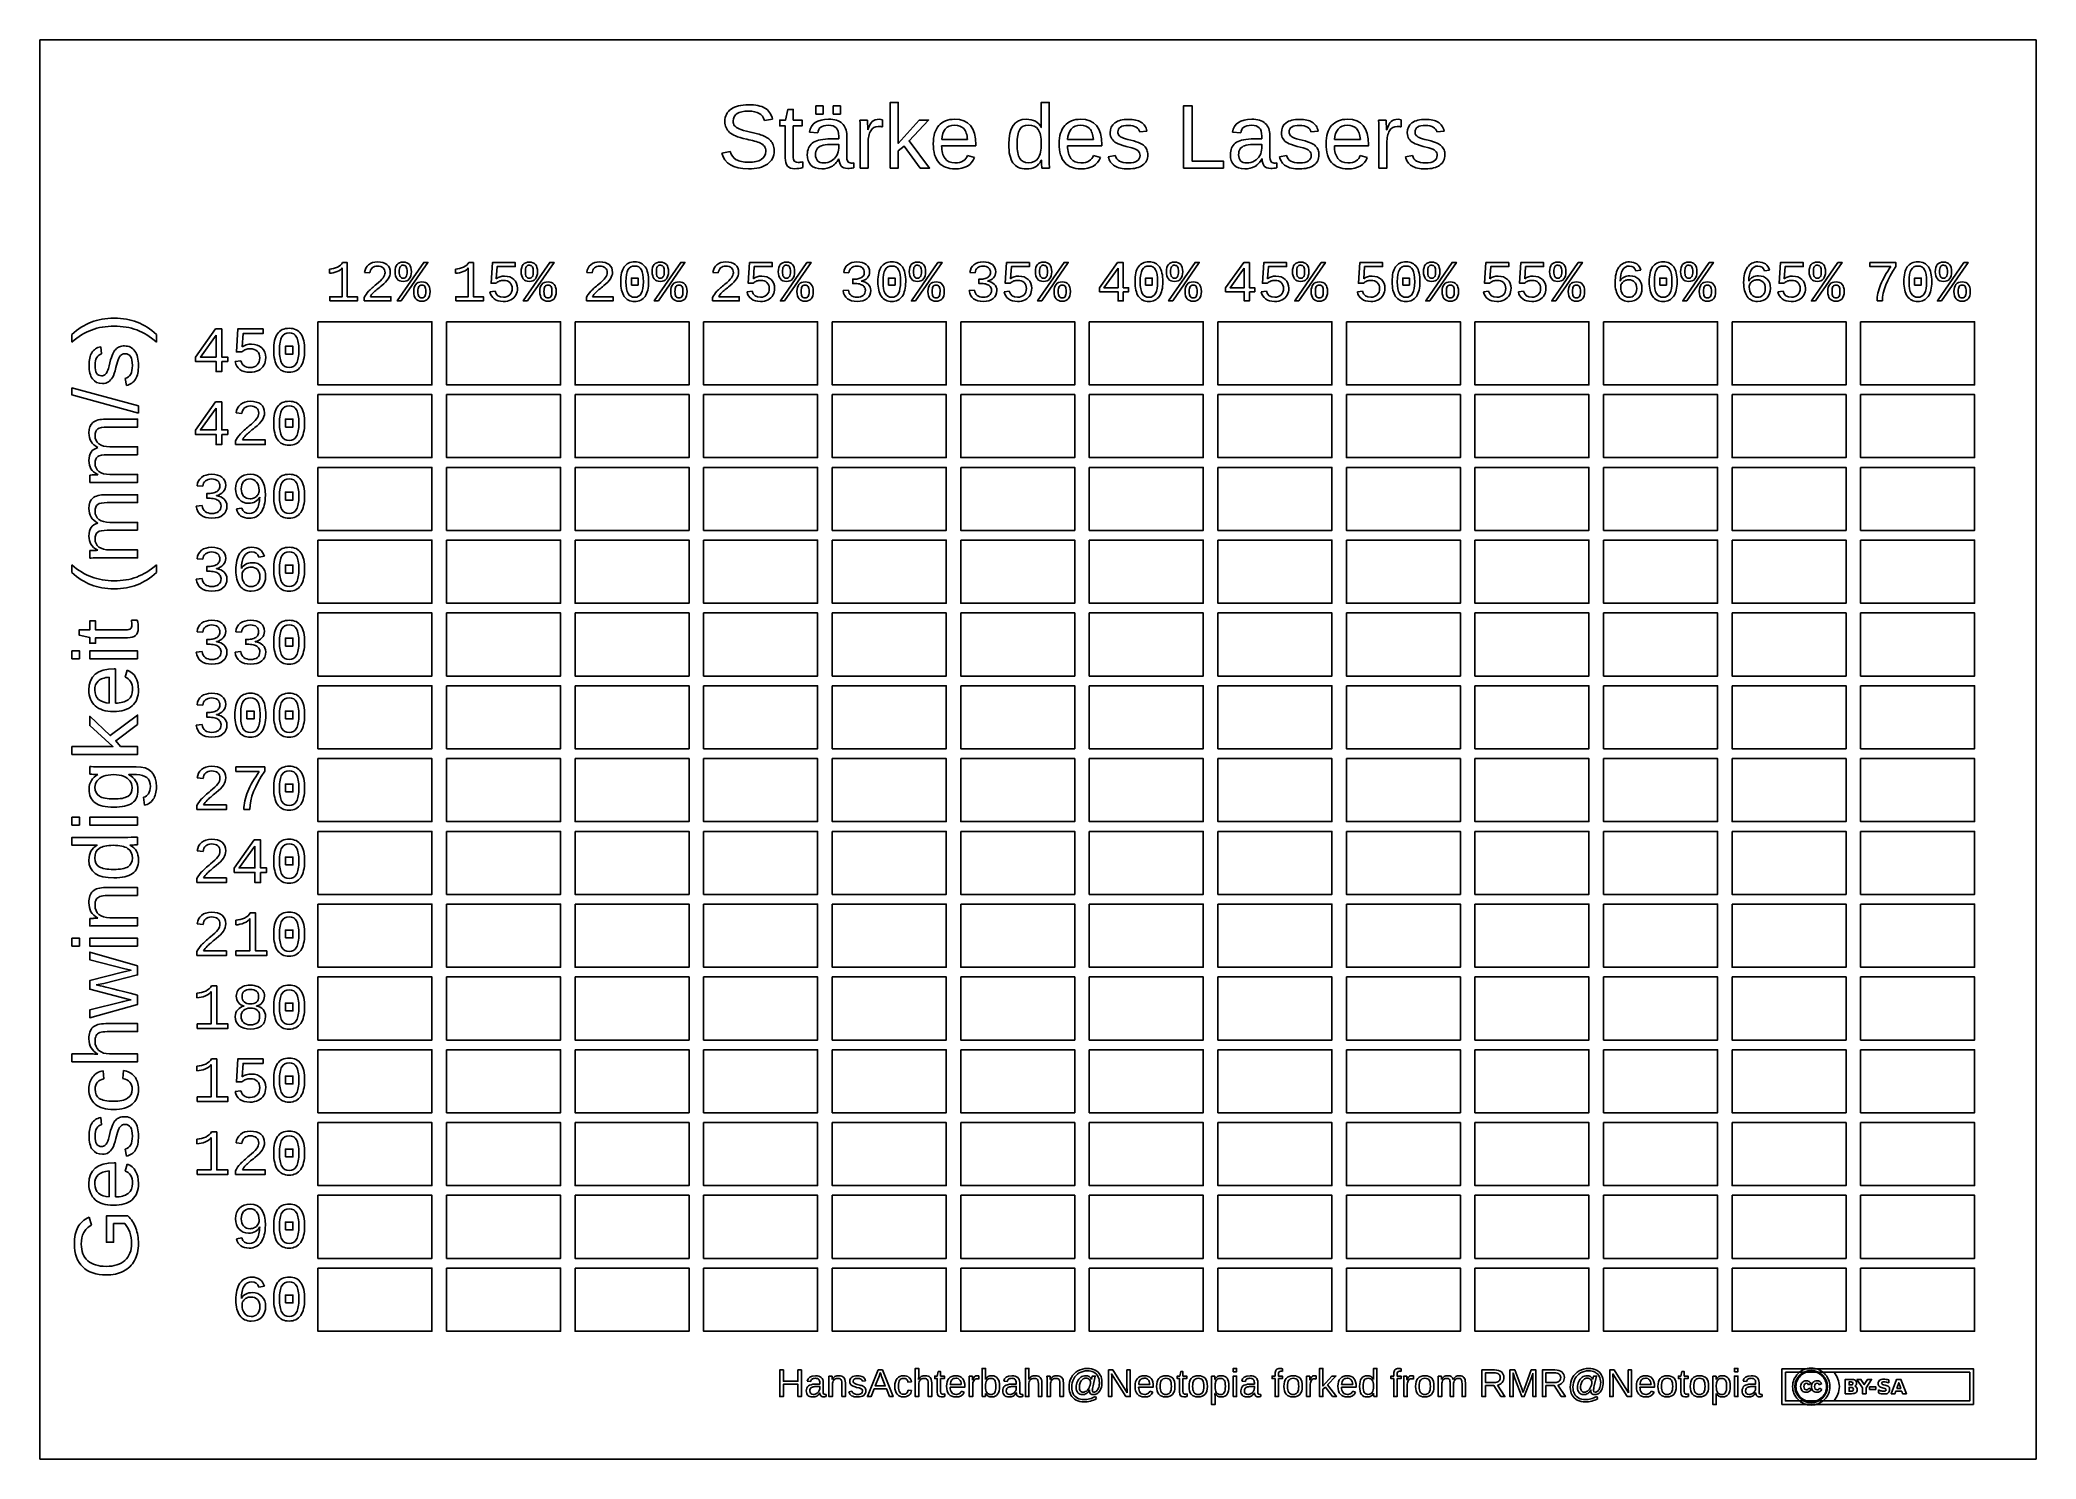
# Model space of a CAD drawing. Extents: x 0 to 218, y 0 to 155.
import ezdxf

# ---------------------------------------------------------------- set-up
doc = ezdxf.new("R2010")
doc.units = 0
doc.layers.add('Ebene_1', color=7, linetype='CONTINUOUS')

msp = doc.modelspace()

# ---------------------------------------------------------------- linework, layer by layer
at = {"layer": 'Ebene_1', "color": 7}
for points in [[(0.131722, 154.868278), (217.86828, 154.868278), (217.86828, 154.868278), (217.86828, 0.131717), (217.86828, 0.131717), (0.131722, 0.131717), (0.131722, 0.131717), (0.131722, 154.868278), (0.131722, 154.868278)], [(96.151951, 140.904486), (94.386684, 143.287113), (93.750031, 142.761392), (93.750031, 140.904486), (92.881867, 140.904486), (92.881867, 148.062016), (93.750031, 148.062016), (93.750031, 143.590971), (96.041019, 146.123116), (97.058701, 146.123116), (94.941345, 143.880359), (97.169633, 140.904486)], [(84.769356, 146.783885), (84.769356, 147.671342), (85.565173, 147.671342), (85.565173, 146.783885)], [(86.669671, 146.783885), (86.669671, 147.671342), (87.455842, 147.671342), (87.455842, 146.783885)], [(124.87854, 140.904486), (124.87854, 147.700281), (125.79976, 147.700281), (125.79976, 141.656894), (129.23383, 141.656894), (129.23383, 140.904486)], [(80.216317, 142.780684)], [(106.71944, 143.518624)], [(120.97183, 142.346602)], [(139.64701, 142.346602)], [(153.38329, 142.346602)], [(85.415656, 140.808023)], [(85.613404, 141.459146)], [(131.56344, 140.808023)], [(131.76115, 141.459146)], [(39.552352, 126.417517), (39.102767, 126.417517), (41.992513, 130.612611), (42.4483, 130.612611)], [(39.769393, 130.637416)], [(40.191072, 129.595619)], [(41.803378, 128.479408)], [(53.310685, 126.417518), (52.861103, 126.417518), (55.750848, 130.612611), (56.206635, 130.612611)], [(53.527728, 130.637416)], [(53.949408, 129.595619)], [(55.561713, 128.479408)], [(64.643328, 128.138343), (64.643328, 128.910389), (65.371964, 128.910389), (65.371964, 128.138343)], [(65.957977, 128.510414)], [(66.525384, 128.510414)], [(67.598184, 126.417518), (67.148602, 126.417518), (70.038347, 130.612611), (70.494134, 130.612611)], [(67.815227, 130.637416)], [(68.236907, 129.595619)], [(69.849212, 128.479408)], [(81.356517, 126.417518), (80.906935, 126.417518), (83.79668, 130.612611), (84.252467, 130.612611)], [(81.57356, 130.637416)], [(81.99524, 129.595619)], [(83.607545, 128.479408)], [(92.689161, 128.138343), (92.689161, 128.910389), (93.417797, 128.910389), (93.417797, 128.138343)], [(94.00381, 128.510414)], [(94.571217, 128.510414)], [(95.644017, 126.417518), (95.194435, 126.417518), (98.08418, 130.612611), (98.539967, 130.612611)], [(95.86106, 130.637416)], [(96.28274, 129.595619)], [(97.895045, 128.479408)], [(109.402352, 126.417518), (108.952769, 126.417518), (111.842514, 130.612611), (112.298301, 130.612611)], [(109.619394, 130.637416)], [(110.041074, 129.595619)], [(111.653379, 128.479408)], [(118.294832, 127.406605), (118.294832, 126.417518), (117.736727, 126.417518), (117.736727, 127.406605), (115.708943, 127.406605), (115.708943, 127.840687), (117.677815, 130.600209), (118.294832, 130.600209), (118.294832, 127.846888), (118.877741, 127.846888), (118.877741, 127.406605)], [(117.736727, 129.995594), (116.186434, 127.846888), (117.736727, 127.846888)], [(120.734994, 128.138343), (120.734994, 128.910389), (121.46363, 128.910389), (121.46363, 128.138343)], [(122.049643, 128.510414)], [(122.61705, 128.510414)], [(123.689851, 126.417518), (123.240268, 126.417518), (126.130013, 130.612611), (126.5858, 130.612611)], [(123.906893, 130.637416)], [(124.328573, 129.595619)], [(125.940878, 128.479408)], [(132.053162, 127.406605), (132.053162, 126.417518), (131.495057, 126.417518), (131.495057, 127.406605), (129.467273, 127.406605), (129.467273, 127.840687), (131.436145, 130.600209), (132.053162, 130.600209), (132.053162, 127.846888), (132.636071, 127.846888), (132.636071, 127.406605)], [(131.495057, 129.995594), (129.944764, 127.846888), (131.495057, 127.846888)], [(137.448181, 126.417518), (136.998598, 126.417518), (139.888343, 130.612611), (140.34413, 130.612611)], [(137.665223, 130.637416)], [(138.086903, 129.595619)], [(139.699208, 128.479408)], [(148.780824, 128.138343), (148.780824, 128.910389), (149.50946, 128.910389), (149.50946, 128.138343)], [(150.095473, 128.510414)], [(150.66288, 128.510414)], [(151.735681, 126.417518), (151.286098, 126.417518), (154.175843, 130.612611), (154.63163, 130.612611)], [(151.952723, 130.637416)], [(152.374403, 129.595619)], [(153.986708, 128.479408)], [(165.494021, 126.417518), (165.044438, 126.417518), (167.934183, 130.612611), (168.38997, 130.612611)], [(165.711063, 130.637416)], [(166.132743, 129.595619)], [(167.745048, 128.479408)], [(176.826654, 128.138343), (176.826654, 128.910389), (177.55529, 128.910389), (177.55529, 128.138343)], [(178.141303, 128.510414)], [(178.70871, 128.510414)], [(179.781511, 126.417518), (179.331928, 126.417518), (182.221673, 130.612611), (182.67746, 130.612611)], [(179.998553, 130.637416)], [(180.420233, 129.595619)], [(182.032538, 128.479408)], [(193.804431, 126.417518), (193.354848, 126.417518), (196.244593, 130.612611), (196.70038, 130.612611)], [(194.021473, 130.637416)], [(194.443153, 129.595619)], [(196.055458, 128.479408)], [(204.607904, 128.138343), (204.607904, 128.910389), (205.33654, 128.910389), (205.33654, 128.138343)], [(205.922553, 128.510414)], [(206.48996, 128.510414)], [(207.562761, 126.417518), (207.113178, 126.417518), (210.002923, 130.612611), (210.45871, 130.612611)], [(207.779803, 130.637416)], [(208.201483, 129.595619)], [(209.813788, 128.479408)], [(42.225058, 127.43761)], [(52.225481, 127.794178)], [(55.983393, 127.437611)], [(70.270892, 127.437611)], [(80.271313, 127.794178)], [(84.029225, 127.437611)], [(90.751295, 127.564736)], [(98.316725, 127.437611)], [(104.509629, 127.564736)], [(108.317147, 127.794178)], [(112.075059, 127.437611)], [(126.362558, 127.437611)], [(136.362976, 127.794178)], [(140.120888, 127.437611)], [(146.842958, 127.794178)], [(154.408388, 127.437611)], [(160.601298, 127.794178)], [(164.408816, 127.794178)], [(168.166728, 127.437611)], [(174.312078, 127.775575)], [(174.879485, 127.800379)], [(182.454218, 127.437611)], [(188.334998, 127.775575)], [(188.902405, 127.800379)], [(192.719226, 127.794178)], [(196.477138, 127.437611)], [(210.235468, 127.437611)], [(30.458334, 124.139582), (42.89375, 124.139582), (42.89375, 124.139582), (42.89375, 117.260413), (42.89375, 117.260413), (30.458334, 117.260413), (30.458334, 117.260413), (30.458334, 124.139582), (30.458334, 124.139582)], [(44.481251, 124.139582), (56.916667, 124.139582), (56.916667, 124.139582), (56.916667, 117.260413), (56.916667, 117.260413), (44.481251, 117.260413), (44.481251, 117.260413), (44.481251, 124.139582), (44.481251, 124.139582)], [(58.504169, 124.139582), (70.939586, 124.139582), (70.939586, 124.139582), (70.939586, 117.260413), (70.939586, 117.260413), (58.504169, 117.260413), (58.504169, 117.260413), (58.504169, 124.139582), (58.504169, 124.139582)], [(72.527084, 124.139582), (84.962501, 124.139582), (84.962501, 124.139582), (84.962501, 117.260413), (84.962501, 117.260413), (72.527084, 117.260413), (72.527084, 117.260413), (72.527084, 124.139582), (72.527084, 124.139582)], [(86.550003, 124.139582), (98.985419, 124.139582), (98.985419, 124.139582), (98.985419, 117.260413), (98.985419, 117.260413), (86.550003, 117.260413), (86.550003, 117.260413), (86.550003, 124.139582), (86.550003, 124.139582)], [(100.572922, 124.139582), (113.00834, 124.139582), (113.00834, 124.139582), (113.00834, 117.260413), (113.00834, 117.260413), (100.572922, 117.260413), (100.572922, 117.260413), (100.572922, 124.139582), (100.572922, 124.139582)], [(114.59587, 124.139582), (127.03129, 124.139582), (127.03129, 124.139582), (127.03129, 117.260413), (127.03129, 117.260413), (114.59587, 117.260413), (114.59587, 117.260413), (114.59587, 124.139582), (114.59587, 124.139582)], [(128.61871, 124.139582), (141.05413, 124.139582), (141.05413, 124.139582), (141.05413, 117.260413), (141.05413, 117.260413), (128.61871, 117.260413), (128.61871, 117.260413), (128.61871, 124.139582), (128.61871, 124.139582)], [(142.64165, 124.139582), (155.07706, 124.139582), (155.07706, 124.139582), (155.07706, 117.260413), (155.07706, 117.260413), (142.64165, 117.260413), (142.64165, 117.260413), (142.64165, 124.139582), (142.64165, 124.139582)], [(156.66457, 124.139582), (169.09998, 124.139582), (169.09998, 124.139582), (169.09998, 117.260413), (169.09998, 117.260413), (156.66457, 117.260413), (156.66457, 117.260413), (156.66457, 124.139582), (156.66457, 124.139582)], [(170.68745, 124.139582), (183.12287, 124.139582), (183.12287, 124.139582), (183.12287, 117.260413), (183.12287, 117.260413), (170.68745, 117.260413), (170.68745, 117.260413), (170.68745, 124.139582), (170.68745, 124.139582)], [(184.71034, 124.139582), (197.14576, 124.139582), (197.14576, 124.139582), (197.14576, 117.260413), (197.14576, 117.260413), (184.71034, 117.260413), (184.71034, 117.260413), (184.71034, 124.139582), (184.71034, 124.139582)], [(198.73323, 124.139582), (211.16865, 124.139582), (211.16865, 124.139582), (211.16865, 117.260413), (211.16865, 117.260413), (198.73323, 117.260413), (198.73323, 117.260413), (198.73323, 124.139582), (198.73323, 124.139582)], [(19.972494, 119.806741), (19.972494, 118.707754), (19.352377, 118.707754), (19.352377, 119.806741), (17.099284, 119.806741), (17.099284, 120.289055), (19.28692, 123.35519), (19.972494, 123.35519), (19.972494, 120.295945), (20.620172, 120.295945), (20.620172, 119.806741)], [(19.352377, 122.683397), (17.629829, 120.295945), (19.352377, 120.295945)], [(9.345138, 121.502366)], [(24.761176, 120.237377)], [(26.914361, 120.619784), (26.914361, 121.477611), (27.723959, 121.477611), (27.723959, 120.619784)], [(28.375083, 121.033196)], [(29.005535, 121.033196)], [(10.883717, 114.180852), (3.629724, 116.16316), (3.629724, 116.925215), (10.883717, 114.962199)], [(30.458334, 116.202077), (42.89375, 116.202077), (42.89375, 116.202077), (42.89375, 109.322907), (42.89375, 109.322907), (30.458334, 109.322907), (30.458334, 109.322907), (30.458334, 116.202077), (30.458334, 116.202077)], [(44.481251, 116.202077), (56.916667, 116.202077), (56.916667, 116.202077), (56.916667, 109.322907), (56.916667, 109.322907), (44.481251, 109.322907), (44.481251, 109.322907), (44.481251, 116.202077), (44.481251, 116.202077)], [(58.504169, 116.202077), (70.939586, 116.202077), (70.939586, 116.202077), (70.939586, 109.322907), (70.939586, 109.322907), (58.504169, 109.322907), (58.504169, 109.322907), (58.504169, 116.202077), (58.504169, 116.202077)], [(72.527084, 116.202077), (84.962501, 116.202077), (84.962501, 116.202077), (84.962501, 109.322907), (84.962501, 109.322907), (72.527084, 109.322907), (72.527084, 109.322907), (72.527084, 116.202077), (72.527084, 116.202077)], [(86.550003, 116.202077), (98.985419, 116.202077), (98.985419, 116.202077), (98.985419, 109.322907), (98.985419, 109.322907), (86.550003, 109.322907), (86.550003, 109.322907), (86.550003, 116.202077), (86.550003, 116.202077)], [(100.572922, 116.202077), (113.00834, 116.202077), (113.00834, 116.202077), (113.00834, 109.322907), (113.00834, 109.322907), (100.572922, 109.322907), (100.572922, 109.322907), (100.572922, 116.202077), (100.572922, 116.202077)], [(114.59587, 116.202077), (127.03129, 116.202077), (127.03129, 116.202077), (127.03129, 109.322907), (127.03129, 109.322907), (114.59587, 109.322907), (114.59587, 109.322907), (114.59587, 116.202077), (114.59587, 116.202077)], [(128.61871, 116.202077), (141.05413, 116.202077), (141.05413, 116.202077), (141.05413, 109.322907), (141.05413, 109.322907), (128.61871, 109.322907), (128.61871, 109.322907), (128.61871, 116.202077), (128.61871, 116.202077)], [(142.64165, 116.202077), (155.07706, 116.202077), (155.07706, 116.202077), (155.07706, 109.322907), (155.07706, 109.322907), (142.64165, 109.322907), (142.64165, 109.322907), (142.64165, 116.202077), (142.64165, 116.202077)], [(156.66457, 116.202077), (169.09998, 116.202077), (169.09998, 116.202077), (169.09998, 109.322907), (169.09998, 109.322907), (156.66457, 109.322907), (156.66457, 109.322907), (156.66457, 116.202077), (156.66457, 116.202077)], [(170.68745, 116.202077), (183.12287, 116.202077), (183.12287, 116.202077), (183.12287, 109.322907), (183.12287, 109.322907), (170.68745, 109.322907), (170.68745, 109.322907), (170.68745, 116.202077), (170.68745, 116.202077)], [(184.71034, 116.202077), (197.14576, 116.202077), (197.14576, 116.202077), (197.14576, 109.322907), (197.14576, 109.322907), (184.71034, 109.322907), (184.71034, 109.322907), (184.71034, 116.202077), (184.71034, 116.202077)], [(198.73323, 116.202077), (211.16865, 116.202077), (211.16865, 116.202077), (211.16865, 109.322907), (211.16865, 109.322907), (198.73323, 109.322907), (198.73323, 109.322907), (198.73323, 116.202077), (198.73323, 116.202077)], [(19.972494, 111.848074), (19.972494, 110.749088), (19.352377, 110.749088), (19.352377, 111.848074), (17.099284, 111.848074), (17.099284, 112.330386), (19.28692, 115.396523), (19.972494, 115.396523), (19.972494, 112.337278), (20.620172, 112.337278), (20.620172, 111.848074)], [(19.352377, 114.724727), (17.629829, 112.337278), (19.352377, 112.337278)], [(26.914361, 112.661115), (26.914361, 113.518944), (27.723959, 113.518944), (27.723959, 112.661115)], [(28.375083, 113.074529)], [(29.005535, 113.074529)], [(30.458334, 108.264569), (42.89375, 108.264569), (42.89375, 108.264569), (42.89375, 101.3854), (42.89375, 101.3854), (30.458334, 101.3854), (30.458334, 101.3854), (30.458334, 108.264569), (30.458334, 108.264569)], [(44.481251, 108.264569), (56.916667, 108.264569), (56.916667, 108.264569), (56.916667, 101.3854), (56.916667, 101.3854), (44.481251, 101.3854), (44.481251, 101.3854), (44.481251, 108.264569), (44.481251, 108.264569)], [(58.504169, 108.264569), (70.939586, 108.264569), (70.939586, 108.264569), (70.939586, 101.3854), (70.939586, 101.3854), (58.504169, 101.3854), (58.504169, 101.3854), (58.504169, 108.264569), (58.504169, 108.264569)], [(72.527084, 108.264569), (84.962501, 108.264569), (84.962501, 108.264569), (84.962501, 101.3854), (84.962501, 101.3854), (72.527084, 101.3854), (72.527084, 101.3854), (72.527084, 108.264569), (72.527084, 108.264569)], [(86.550003, 108.264569), (98.985419, 108.264569), (98.985419, 108.264569), (98.985419, 101.3854), (98.985419, 101.3854), (86.550003, 101.3854), (86.550003, 101.3854), (86.550003, 108.264569), (86.550003, 108.264569)], [(100.572922, 108.264569), (113.00834, 108.264569), (113.00834, 108.264569), (113.00834, 101.3854), (113.00834, 101.3854), (100.572922, 101.3854), (100.572922, 101.3854), (100.572922, 108.264569), (100.572922, 108.264569)], [(114.59587, 108.264569), (127.03129, 108.264569), (127.03129, 108.264569), (127.03129, 101.3854), (127.03129, 101.3854), (114.59587, 101.3854), (114.59587, 101.3854), (114.59587, 108.264569), (114.59587, 108.264569)], [(128.61871, 108.264569), (141.05413, 108.264569), (141.05413, 108.264569), (141.05413, 101.3854), (141.05413, 101.3854), (128.61871, 101.3854), (128.61871, 101.3854), (128.61871, 108.264569), (128.61871, 108.264569)], [(142.64165, 108.264569), (155.07706, 108.264569), (155.07706, 108.264569), (155.07706, 101.3854), (155.07706, 101.3854), (142.64165, 101.3854), (142.64165, 101.3854), (142.64165, 108.264569), (142.64165, 108.264569)], [(156.66457, 108.264569), (169.09998, 108.264569), (169.09998, 108.264569), (169.09998, 101.3854), (169.09998, 101.3854), (156.66457, 101.3854), (156.66457, 101.3854), (156.66457, 108.264569), (156.66457, 108.264569)], [(170.68745, 108.264569), (183.12287, 108.264569), (183.12287, 108.264569), (183.12287, 101.3854), (183.12287, 101.3854), (170.68745, 101.3854), (170.68745, 101.3854), (170.68745, 108.264569), (170.68745, 108.264569)], [(184.71034, 108.264569), (197.14576, 108.264569), (197.14576, 108.264569), (197.14576, 101.3854), (197.14576, 101.3854), (184.71034, 101.3854), (184.71034, 101.3854), (184.71034, 108.264569), (184.71034, 108.264569)], [(198.73323, 108.264569), (211.16865, 108.264569), (211.16865, 108.264569), (211.16865, 101.3854), (211.16865, 101.3854), (198.73323, 101.3854), (198.73323, 101.3854), (198.73323, 108.264569), (198.73323, 108.264569)], [(24.044597, 105.760094)], [(24.719835, 105.212324)], [(26.914361, 104.702448), (26.914361, 105.560278), (27.723959, 105.560278), (27.723959, 104.702448)], [(28.375083, 105.11586)], [(29.005535, 105.11586)], [(20.5306, 104.065104)], [(30.458334, 100.327062), (42.89375, 100.327062), (42.89375, 100.327062), (42.89375, 93.447892), (42.89375, 93.447892), (30.458334, 93.447892), (30.458334, 93.447892), (30.458334, 100.327062), (30.458334, 100.327062)], [(44.481251, 100.327062), (56.916667, 100.327062), (56.916667, 100.327062), (56.916667, 93.447892), (56.916667, 93.447892), (44.481251, 93.447892), (44.481251, 93.447892), (44.481251, 100.327062), (44.481251, 100.327062)], [(58.504169, 100.327062), (70.939586, 100.327062), (70.939586, 100.327062), (70.939586, 93.447892), (70.939586, 93.447892), (58.504169, 93.447892), (58.504169, 93.447892), (58.504169, 100.327062), (58.504169, 100.327062)], [(72.527084, 100.327062), (84.962501, 100.327062), (84.962501, 100.327062), (84.962501, 93.447892), (84.962501, 93.447892), (72.527084, 93.447892), (72.527084, 93.447892), (72.527084, 100.327062), (72.527084, 100.327062)], [(86.550003, 100.327062), (98.985419, 100.327062), (98.985419, 100.327062), (98.985419, 93.447892), (98.985419, 93.447892), (86.550003, 93.447892), (86.550003, 93.447892), (86.550003, 100.327062), (86.550003, 100.327062)], [(100.572922, 100.327062), (113.00834, 100.327062), (113.00834, 100.327062), (113.00834, 93.447892), (113.00834, 93.447892), (100.572922, 93.447892), (100.572922, 93.447892), (100.572922, 100.327062), (100.572922, 100.327062)], [(114.59587, 100.327062), (127.03129, 100.327062), (127.03129, 100.327062), (127.03129, 93.447892), (127.03129, 93.447892), (114.59587, 93.447892), (114.59587, 93.447892), (114.59587, 100.327062), (114.59587, 100.327062)], [(128.61871, 100.327062), (141.05413, 100.327062), (141.05413, 100.327062), (141.05413, 93.447892), (141.05413, 93.447892), (128.61871, 93.447892), (128.61871, 93.447892), (128.61871, 100.327062), (128.61871, 100.327062)], [(142.64165, 100.327062), (155.07706, 100.327062), (155.07706, 100.327062), (155.07706, 93.447892), (155.07706, 93.447892), (142.64165, 93.447892), (142.64165, 93.447892), (142.64165, 100.327062), (142.64165, 100.327062)], [(156.66457, 100.327062), (169.09998, 100.327062), (169.09998, 100.327062), (169.09998, 93.447892), (169.09998, 93.447892), (156.66457, 93.447892), (156.66457, 93.447892), (156.66457, 100.327062), (156.66457, 100.327062)], [(170.68745, 100.327062), (183.12287, 100.327062), (183.12287, 100.327062), (183.12287, 93.447892), (183.12287, 93.447892), (170.68745, 93.447892), (170.68745, 93.447892), (170.68745, 100.327062), (170.68745, 100.327062)], [(184.71034, 100.327062), (197.14576, 100.327062), (197.14576, 100.327062), (197.14576, 93.447892), (197.14576, 93.447892), (184.71034, 93.447892), (184.71034, 93.447892), (184.71034, 100.327062), (184.71034, 100.327062)], [(198.73323, 100.327062), (211.16865, 100.327062), (211.16865, 100.327062), (211.16865, 93.447892), (211.16865, 93.447892), (198.73323, 93.447892), (198.73323, 93.447892), (198.73323, 100.327062), (198.73323, 100.327062)], [(20.5306, 96.106438)], [(24.12039, 96.340705)], [(24.750842, 96.368267)], [(26.914361, 96.743782), (26.914361, 97.601611), (27.723959, 97.601611), (27.723959, 96.743782)], [(28.375083, 97.157193)], [(29.005535, 97.157193)], [(30.458334, 92.389554), (42.89375, 92.389554), (42.89375, 92.389554), (42.89375, 85.510384), (42.89375, 85.510384), (30.458334, 85.510384), (30.458334, 85.510384), (30.458334, 92.389554), (30.458334, 92.389554)], [(44.481251, 92.389554), (56.916667, 92.389554), (56.916667, 92.389554), (56.916667, 85.510384), (56.916667, 85.510384), (44.481251, 85.510384), (44.481251, 85.510384), (44.481251, 92.389554), (44.481251, 92.389554)], [(58.504169, 92.389554), (70.939586, 92.389554), (70.939586, 92.389554), (70.939586, 85.510384), (70.939586, 85.510384), (58.504169, 85.510384), (58.504169, 85.510384), (58.504169, 92.389554), (58.504169, 92.389554)], [(72.527084, 92.389554), (84.962501, 92.389554), (84.962501, 92.389554), (84.962501, 85.510384), (84.962501, 85.510384), (72.527084, 85.510384), (72.527084, 85.510384), (72.527084, 92.389554), (72.527084, 92.389554)], [(86.550003, 92.389554), (98.985419, 92.389554), (98.985419, 92.389554), (98.985419, 85.510384), (98.985419, 85.510384), (86.550003, 85.510384), (86.550003, 85.510384), (86.550003, 92.389554), (86.550003, 92.389554)], [(100.572922, 92.389554), (113.00834, 92.389554), (113.00834, 92.389554), (113.00834, 85.510384), (113.00834, 85.510384), (100.572922, 85.510384), (100.572922, 85.510384), (100.572922, 92.389554), (100.572922, 92.389554)], [(114.59587, 92.389554), (127.03129, 92.389554), (127.03129, 92.389554), (127.03129, 85.510384), (127.03129, 85.510384), (114.59587, 85.510384), (114.59587, 85.510384), (114.59587, 92.389554), (114.59587, 92.389554)], [(128.61871, 92.389554), (141.05413, 92.389554), (141.05413, 92.389554), (141.05413, 85.510384), (141.05413, 85.510384), (128.61871, 85.510384), (128.61871, 85.510384), (128.61871, 92.389554), (128.61871, 92.389554)], [(142.64165, 92.389554), (155.07706, 92.389554), (155.07706, 92.389554), (155.07706, 85.510384), (155.07706, 85.510384), (142.64165, 85.510384), (142.64165, 85.510384), (142.64165, 92.389554), (142.64165, 92.389554)], [(156.66457, 92.389554), (169.09998, 92.389554), (169.09998, 92.389554), (169.09998, 85.510384), (169.09998, 85.510384), (156.66457, 85.510384), (156.66457, 85.510384), (156.66457, 92.389554), (156.66457, 92.389554)], [(170.68745, 92.389554), (183.12287, 92.389554), (183.12287, 92.389554), (183.12287, 85.510384), (183.12287, 85.510384), (170.68745, 85.510384), (170.68745, 85.510384), (170.68745, 92.389554), (170.68745, 92.389554)], [(184.71034, 92.389554), (197.14576, 92.389554), (197.14576, 92.389554), (197.14576, 85.510384), (197.14576, 85.510384), (184.71034, 85.510384), (184.71034, 85.510384), (184.71034, 92.389554), (184.71034, 92.389554)], [(198.73323, 92.389554), (211.16865, 92.389554), (211.16865, 92.389554), (211.16865, 85.510384), (211.16865, 85.510384), (198.73323, 85.510384), (198.73323, 85.510384), (198.73323, 92.389554), (198.73323, 92.389554)], [(26.914361, 88.785115), (26.914361, 89.642945), (27.723959, 89.642945), (27.723959, 88.785115)], [(4.459303, 87.388344), (3.629724, 87.388344), (3.629724, 88.256508), (4.459303, 88.256508)], [(10.787254, 87.388344), (5.568624, 87.388344), (5.568624, 88.256508), (10.787254, 88.256508)], [(20.5306, 88.147766)], [(24.761176, 88.147766)], [(28.375083, 89.198527)], [(29.005535, 89.198527)], [(30.458334, 84.452046), (42.89375, 84.452046), (42.89375, 84.452046), (42.89375, 77.572877), (42.89375, 77.572877), (30.458334, 77.572877), (30.458334, 77.572877), (30.458334, 84.452046), (30.458334, 84.452046)], [(44.481251, 84.452046), (56.916667, 84.452046), (56.916667, 84.452046), (56.916667, 77.572877), (56.916667, 77.572877), (44.481251, 77.572877), (44.481251, 77.572877), (44.481251, 84.452046), (44.481251, 84.452046)], [(58.504169, 84.452046), (70.939586, 84.452046), (70.939586, 84.452046), (70.939586, 77.572877), (70.939586, 77.572877), (58.504169, 77.572877), (58.504169, 77.572877), (58.504169, 84.452046), (58.504169, 84.452046)], [(72.527084, 84.452046), (84.962501, 84.452046), (84.962501, 84.452046), (84.962501, 77.572877), (84.962501, 77.572877), (72.527084, 77.572877), (72.527084, 77.572877), (72.527084, 84.452046), (72.527084, 84.452046)], [(86.550003, 84.452046), (98.985419, 84.452046), (98.985419, 84.452046), (98.985419, 77.572877), (98.985419, 77.572877), (86.550003, 77.572877), (86.550003, 77.572877), (86.550003, 84.452046), (86.550003, 84.452046)], [(100.572922, 84.452046), (113.00834, 84.452046), (113.00834, 84.452046), (113.00834, 77.572877), (113.00834, 77.572877), (100.572922, 77.572877), (100.572922, 77.572877), (100.572922, 84.452046), (100.572922, 84.452046)], [(114.59587, 84.452046), (127.03129, 84.452046), (127.03129, 84.452046), (127.03129, 77.572877), (127.03129, 77.572877), (114.59587, 77.572877), (114.59587, 77.572877), (114.59587, 84.452046), (114.59587, 84.452046)], [(128.61871, 84.452046), (141.05413, 84.452046), (141.05413, 84.452046), (141.05413, 77.572877), (141.05413, 77.572877), (128.61871, 77.572877), (128.61871, 77.572877), (128.61871, 84.452046), (128.61871, 84.452046)], [(142.64165, 84.452046), (155.07706, 84.452046), (155.07706, 84.452046), (155.07706, 77.572877), (155.07706, 77.572877), (142.64165, 77.572877), (142.64165, 77.572877), (142.64165, 84.452046), (142.64165, 84.452046)], [(156.66457, 84.452046), (169.09998, 84.452046), (169.09998, 84.452046), (169.09998, 77.572877), (169.09998, 77.572877), (156.66457, 77.572877), (156.66457, 77.572877), (156.66457, 84.452046), (156.66457, 84.452046)], [(170.68745, 84.452046), (183.12287, 84.452046), (183.12287, 84.452046), (183.12287, 77.572877), (183.12287, 77.572877), (170.68745, 77.572877), (170.68745, 77.572877), (170.68745, 84.452046), (170.68745, 84.452046)], [(184.71034, 84.452046), (197.14576, 84.452046), (197.14576, 84.452046), (197.14576, 77.572877), (197.14576, 77.572877), (184.71034, 77.572877), (184.71034, 77.572877), (184.71034, 84.452046), (184.71034, 84.452046)], [(198.73323, 84.452046), (211.16865, 84.452046), (211.16865, 84.452046), (211.16865, 77.572877), (211.16865, 77.572877), (198.73323, 77.572877), (198.73323, 77.572877), (198.73323, 84.452046), (198.73323, 84.452046)], [(10.787254, 80.225988), (8.404626, 78.460721), (8.930348, 77.824067), (10.787254, 77.824067), (10.787254, 76.955903), (3.629724, 76.955903), (3.629724, 77.824067), (8.100769, 77.824067), (5.568624, 80.115056), (5.568624, 81.132737), (7.811381, 79.015381), (10.787254, 81.243669)], [(22.683784, 80.826449), (22.683784, 81.684276), (23.49338, 81.684276), (23.49338, 80.826449)], [(24.144504, 81.23986)], [(24.774956, 81.23986)], [(26.914361, 80.826449), (26.914361, 81.684276), (27.723959, 81.684276), (27.723959, 80.826449)], [(28.375083, 81.23986)], [(29.005535, 81.23986)], [(20.5306, 80.189099)], [(30.458334, 76.514539), (42.89375, 76.514539), (42.89375, 76.514539), (42.89375, 69.635369), (42.89375, 69.635369), (30.458334, 69.635369), (30.458334, 69.635369), (30.458334, 76.514539), (30.458334, 76.514539)], [(44.481251, 76.514539), (56.916667, 76.514539), (56.916667, 76.514539), (56.916667, 69.635369), (56.916667, 69.635369), (44.481251, 69.635369), (44.481251, 69.635369), (44.481251, 76.514539), (44.481251, 76.514539)], [(58.504169, 76.514539), (70.939586, 76.514539), (70.939586, 76.514539), (70.939586, 69.635369), (70.939586, 69.635369), (58.504169, 69.635369), (58.504169, 69.635369), (58.504169, 76.514539), (58.504169, 76.514539)], [(72.527084, 76.514539), (84.962501, 76.514539), (84.962501, 76.514539), (84.962501, 69.635369), (84.962501, 69.635369), (72.527084, 69.635369), (72.527084, 69.635369), (72.527084, 76.514539), (72.527084, 76.514539)], [(86.550003, 76.514539), (98.985419, 76.514539), (98.985419, 76.514539), (98.985419, 69.635369), (98.985419, 69.635369), (86.550003, 69.635369), (86.550003, 69.635369), (86.550003, 76.514539), (86.550003, 76.514539)], [(100.572922, 76.514539), (113.00834, 76.514539), (113.00834, 76.514539), (113.00834, 69.635369), (113.00834, 69.635369), (100.572922, 69.635369), (100.572922, 69.635369), (100.572922, 76.514539), (100.572922, 76.514539)], [(114.59587, 76.514539), (127.03129, 76.514539), (127.03129, 76.514539), (127.03129, 69.635369), (127.03129, 69.635369), (114.59587, 69.635369), (114.59587, 69.635369), (114.59587, 76.514539), (114.59587, 76.514539)], [(128.61871, 76.514539), (141.05413, 76.514539), (141.05413, 76.514539), (141.05413, 69.635369), (141.05413, 69.635369), (128.61871, 69.635369), (128.61871, 69.635369), (128.61871, 76.514539), (128.61871, 76.514539)], [(142.64165, 76.514539), (155.07706, 76.514539), (155.07706, 76.514539), (155.07706, 69.635369), (155.07706, 69.635369), (142.64165, 69.635369), (142.64165, 69.635369), (142.64165, 76.514539), (142.64165, 76.514539)], [(156.66457, 76.514539), (169.09998, 76.514539), (169.09998, 76.514539), (169.09998, 69.635369), (169.09998, 69.635369), (156.66457, 69.635369), (156.66457, 69.635369), (156.66457, 76.514539), (156.66457, 76.514539)], [(170.68745, 76.514539), (183.12287, 76.514539), (183.12287, 76.514539), (183.12287, 69.635369), (183.12287, 69.635369), (170.68745, 69.635369), (170.68745, 69.635369), (170.68745, 76.514539), (170.68745, 76.514539)], [(184.71034, 76.514539), (197.14576, 76.514539), (197.14576, 76.514539), (197.14576, 69.635369), (197.14576, 69.635369), (184.71034, 69.635369), (184.71034, 69.635369), (184.71034, 76.514539), (184.71034, 76.514539)], [(198.73323, 76.514539), (211.16865, 76.514539), (211.16865, 76.514539), (211.16865, 69.635369), (211.16865, 69.635369), (198.73323, 69.635369), (198.73323, 69.635369), (198.73323, 76.514539), (198.73323, 76.514539)], [(8.177939, 74.756552)], [(12.837086, 73.435004)], [(26.914361, 72.86778), (26.914361, 73.725609), (27.723959, 73.725609), (27.723959, 72.86778)], [(28.375083, 73.281194)], [(29.005535, 73.281194)], [(4.459303, 69.253357), (3.629724, 69.253357), (3.629724, 70.121521), (4.459303, 70.121521)], [(10.787254, 69.253357), (5.568624, 69.253357), (5.568624, 70.121521), (10.787254, 70.121521)], [(24.203072, 64.096071), (24.203072, 62.997086), (23.582955, 62.997086), (23.582955, 64.096071), (21.329861, 64.096071), (21.329861, 64.578385), (23.517497, 67.644521), (24.203072, 67.644521), (24.203072, 64.585275), (24.850748, 64.585275), (24.850748, 64.096071)], [(30.458334, 68.577031), (42.89375, 68.577031), (42.89375, 68.577031), (42.89375, 61.697862), (42.89375, 61.697862), (30.458334, 61.697862), (30.458334, 61.697862), (30.458334, 68.577031), (30.458334, 68.577031)], [(44.481251, 68.577031), (56.916667, 68.577031), (56.916667, 68.577031), (56.916667, 61.697862), (56.916667, 61.697862), (44.481251, 61.697862), (44.481251, 61.697862), (44.481251, 68.577031), (44.481251, 68.577031)], [(58.504169, 68.577031), (70.939586, 68.577031), (70.939586, 68.577031), (70.939586, 61.697862), (70.939586, 61.697862), (58.504169, 61.697862), (58.504169, 61.697862), (58.504169, 68.577031), (58.504169, 68.577031)], [(72.527084, 68.577031), (84.962501, 68.577031), (84.962501, 68.577031), (84.962501, 61.697862), (84.962501, 61.697862), (72.527084, 61.697862), (72.527084, 61.697862), (72.527084, 68.577031), (72.527084, 68.577031)], [(86.550003, 68.577031), (98.985419, 68.577031), (98.985419, 68.577031), (98.985419, 61.697862), (98.985419, 61.697862), (86.550003, 61.697862), (86.550003, 61.697862), (86.550003, 68.577031), (86.550003, 68.577031)], [(100.572922, 68.577031), (113.00834, 68.577031), (113.00834, 68.577031), (113.00834, 61.697862), (113.00834, 61.697862), (100.572922, 61.697862), (100.572922, 61.697862), (100.572922, 68.577031), (100.572922, 68.577031)], [(114.59587, 68.577031), (127.03129, 68.577031), (127.03129, 68.577031), (127.03129, 61.697862), (127.03129, 61.697862), (114.59587, 61.697862), (114.59587, 61.697862), (114.59587, 68.577031), (114.59587, 68.577031)], [(128.61871, 68.577031), (141.05413, 68.577031), (141.05413, 68.577031), (141.05413, 61.697862), (141.05413, 61.697862), (128.61871, 61.697862), (128.61871, 61.697862), (128.61871, 68.577031), (128.61871, 68.577031)], [(142.64165, 68.577031), (155.07706, 68.577031), (155.07706, 68.577031), (155.07706, 61.697862), (155.07706, 61.697862), (142.64165, 61.697862), (142.64165, 61.697862), (142.64165, 68.577031), (142.64165, 68.577031)], [(156.66457, 68.577031), (169.09998, 68.577031), (169.09998, 68.577031), (169.09998, 61.697862), (169.09998, 61.697862), (156.66457, 61.697862), (156.66457, 61.697862), (156.66457, 68.577031), (156.66457, 68.577031)], [(170.68745, 68.577031), (183.12287, 68.577031), (183.12287, 68.577031), (183.12287, 61.697862), (183.12287, 61.697862), (170.68745, 61.697862), (170.68745, 61.697862), (170.68745, 68.577031), (170.68745, 68.577031)], [(184.71034, 68.577031), (197.14576, 68.577031), (197.14576, 68.577031), (197.14576, 61.697862), (197.14576, 61.697862), (184.71034, 61.697862), (184.71034, 61.697862), (184.71034, 68.577031), (184.71034, 68.577031)], [(198.73323, 68.577031), (211.16865, 68.577031), (211.16865, 68.577031), (211.16865, 61.697862), (211.16865, 61.697862), (198.73323, 61.697862), (198.73323, 61.697862), (198.73323, 68.577031), (198.73323, 68.577031)], [(23.582955, 66.972725), (21.860406, 64.585275), (23.582955, 64.585275)], [(26.914361, 64.909114), (26.914361, 65.766943), (27.723959, 65.766943), (27.723959, 64.909114)], [(28.375083, 65.322525)], [(29.005535, 65.322525)], [(8.173116, 64.420578)], [(30.458334, 60.639523), (42.89375, 60.639523), (42.89375, 60.639523), (42.89375, 53.760354), (42.89375, 53.760354), (30.458334, 53.760354), (30.458334, 53.760354), (30.458334, 60.639523), (30.458334, 60.639523)], [(44.481251, 60.639523), (56.916667, 60.639523), (56.916667, 60.639523), (56.916667, 53.760354), (56.916667, 53.760354), (44.481251, 53.760354), (44.481251, 53.760354), (44.481251, 60.639523), (44.481251, 60.639523)], [(58.504169, 60.639523), (70.939586, 60.639523), (70.939586, 60.639523), (70.939586, 53.760354), (70.939586, 53.760354), (58.504169, 53.760354), (58.504169, 53.760354), (58.504169, 60.639523), (58.504169, 60.639523)], [(72.527084, 60.639523), (84.962501, 60.639523), (84.962501, 60.639523), (84.962501, 53.760354), (84.962501, 53.760354), (72.527084, 53.760354), (72.527084, 53.760354), (72.527084, 60.639523), (72.527084, 60.639523)], [(86.550003, 60.639523), (98.985419, 60.639523), (98.985419, 60.639523), (98.985419, 53.760354), (98.985419, 53.760354), (86.550003, 53.760354), (86.550003, 53.760354), (86.550003, 60.639523), (86.550003, 60.639523)], [(100.572922, 60.639523), (113.00834, 60.639523), (113.00834, 60.639523), (113.00834, 53.760354), (113.00834, 53.760354), (100.572922, 53.760354), (100.572922, 53.760354), (100.572922, 60.639523), (100.572922, 60.639523)], [(114.59587, 60.639523), (127.03129, 60.639523), (127.03129, 60.639523), (127.03129, 53.760354), (127.03129, 53.760354), (114.59587, 53.760354), (114.59587, 53.760354), (114.59587, 60.639523), (114.59587, 60.639523)], [(128.61871, 60.639523), (141.05413, 60.639523), (141.05413, 60.639523), (141.05413, 53.760354), (141.05413, 53.760354), (128.61871, 53.760354), (128.61871, 53.760354), (128.61871, 60.639523), (128.61871, 60.639523)], [(142.64165, 60.639523), (155.07706, 60.639523), (155.07706, 60.639523), (155.07706, 53.760354), (155.07706, 53.760354), (142.64165, 53.760354), (142.64165, 53.760354), (142.64165, 60.639523), (142.64165, 60.639523)], [(156.66457, 60.639523), (169.09998, 60.639523), (169.09998, 60.639523), (169.09998, 53.760354), (169.09998, 53.760354), (156.66457, 53.760354), (156.66457, 53.760354), (156.66457, 60.639523), (156.66457, 60.639523)], [(170.68745, 60.639523), (183.12287, 60.639523), (183.12287, 60.639523), (183.12287, 53.760354), (183.12287, 53.760354), (170.68745, 53.760354), (170.68745, 53.760354), (170.68745, 60.639523), (170.68745, 60.639523)], [(184.71034, 60.639523), (197.14576, 60.639523), (197.14576, 60.639523), (197.14576, 53.760354), (197.14576, 53.760354), (184.71034, 53.760354), (184.71034, 53.760354), (184.71034, 60.639523), (184.71034, 60.639523)], [(198.73323, 60.639523), (211.16865, 60.639523), (211.16865, 60.639523), (211.16865, 53.760354), (211.16865, 53.760354), (198.73323, 53.760354), (198.73323, 53.760354), (198.73323, 60.639523), (198.73323, 60.639523)], [(4.459303, 56.057262), (3.629724, 56.057262), (3.629724, 56.925426), (4.459303, 56.925426)], [(10.787254, 56.057262), (5.568624, 56.057262), (5.568624, 56.925426), (10.787254, 56.925426)], [(26.914361, 56.950447), (26.914361, 57.808276), (27.723959, 57.808276), (27.723959, 56.950447)], [(28.375083, 57.363858)], [(29.005535, 57.363858)], [(30.458334, 52.702039), (42.89375, 52.702039), (42.89375, 52.702039), (42.89375, 45.822867), (42.89375, 45.822867), (30.458334, 45.822867), (30.458334, 45.822867), (30.458334, 52.702039), (30.458334, 52.702039)], [(44.481251, 52.702039), (56.916667, 52.702039), (56.916667, 52.702039), (56.916667, 45.822867), (56.916667, 45.822867), (44.481251, 45.822867), (44.481251, 45.822867), (44.481251, 52.702039), (44.481251, 52.702039)], [(58.504169, 52.702039), (70.939586, 52.702039), (70.939586, 52.702039), (70.939586, 45.822867), (70.939586, 45.822867), (58.504169, 45.822867), (58.504169, 45.822867), (58.504169, 52.702039), (58.504169, 52.702039)], [(72.527084, 52.702039), (84.962501, 52.702039), (84.962501, 52.702039), (84.962501, 45.822867), (84.962501, 45.822867), (72.527084, 45.822867), (72.527084, 45.822867), (72.527084, 52.702039), (72.527084, 52.702039)], [(86.550003, 52.702039), (98.985419, 52.702039), (98.985419, 52.702039), (98.985419, 45.822867), (98.985419, 45.822867), (86.550003, 45.822867), (86.550003, 45.822867), (86.550003, 52.702039), (86.550003, 52.702039)], [(100.572922, 52.702039), (113.00834, 52.702039), (113.00834, 52.702039), (113.00834, 45.822867), (113.00834, 45.822867), (100.572922, 45.822867), (100.572922, 45.822867), (100.572922, 52.702039), (100.572922, 52.702039)], [(114.59587, 52.702039), (127.03129, 52.702039), (127.03129, 52.702039), (127.03129, 45.822867), (127.03129, 45.822867), (114.59587, 45.822867), (114.59587, 45.822867), (114.59587, 52.702039), (114.59587, 52.702039)], [(128.61871, 52.702039), (141.05413, 52.702039), (141.05413, 52.702039), (141.05413, 45.822867), (141.05413, 45.822867), (128.61871, 45.822867), (128.61871, 45.822867), (128.61871, 52.702039), (128.61871, 52.702039)], [(142.64165, 52.702039), (155.07706, 52.702039), (155.07706, 52.702039), (155.07706, 45.822867), (155.07706, 45.822867), (142.64165, 45.822867), (142.64165, 45.822867), (142.64165, 52.702039), (142.64165, 52.702039)], [(156.66457, 52.702039), (169.09998, 52.702039), (169.09998, 52.702039), (169.09998, 45.822867), (169.09998, 45.822867), (156.66457, 45.822867), (156.66457, 45.822867), (156.66457, 52.702039), (156.66457, 52.702039)], [(170.68745, 52.702039), (183.12287, 52.702039), (183.12287, 52.702039), (183.12287, 45.822867), (183.12287, 45.822867), (170.68745, 45.822867), (170.68745, 45.822867), (170.68745, 52.702039), (170.68745, 52.702039)], [(184.71034, 52.702039), (197.14576, 52.702039), (197.14576, 52.702039), (197.14576, 45.822867), (197.14576, 45.822867), (184.71034, 45.822867), (184.71034, 45.822867), (184.71034, 52.702039), (184.71034, 52.702039)], [(198.73323, 52.702039), (211.16865, 52.702039), (211.16865, 52.702039), (211.16865, 45.822867), (211.16865, 45.822867), (198.73323, 45.822867), (198.73323, 45.822867), (198.73323, 52.702039), (198.73323, 52.702039)], [(23.979139, 50.566188)], [(24.099718, 48.440564)], [(24.743952, 48.381998)], [(26.914361, 48.99178), (26.914361, 49.849608), (27.723959, 49.849608), (27.723959, 48.99178)], [(28.375083, 49.405191)], [(29.005535, 49.405191)], [(30.458334, 44.764527), (42.89375, 44.764527), (42.89375, 44.764527), (42.89375, 37.885357), (42.89375, 37.885357), (30.458334, 37.885357), (30.458334, 37.885357), (30.458334, 44.764527), (30.458334, 44.764527)], [(44.481251, 44.764527), (56.916667, 44.764527), (56.916667, 44.764527), (56.916667, 37.885357), (56.916667, 37.885357), (44.481251, 37.885357), (44.481251, 37.885357), (44.481251, 44.764527), (44.481251, 44.764527)], [(58.504169, 44.764527), (70.939586, 44.764527), (70.939586, 44.764527), (70.939586, 37.885357), (70.939586, 37.885357), (58.504169, 37.885357), (58.504169, 37.885357), (58.504169, 44.764527), (58.504169, 44.764527)], [(72.527084, 44.764527), (84.962501, 44.764527), (84.962501, 44.764527), (84.962501, 37.885357), (84.962501, 37.885357), (72.527084, 37.885357), (72.527084, 37.885357), (72.527084, 44.764527), (72.527084, 44.764527)], [(86.550003, 44.764527), (98.985419, 44.764527), (98.985419, 44.764527), (98.985419, 37.885357), (98.985419, 37.885357), (86.550003, 37.885357), (86.550003, 37.885357), (86.550003, 44.764527), (86.550003, 44.764527)], [(100.572922, 44.764527), (113.00834, 44.764527), (113.00834, 44.764527), (113.00834, 37.885357), (113.00834, 37.885357), (100.572922, 37.885357), (100.572922, 37.885357), (100.572922, 44.764527), (100.572922, 44.764527)], [(114.59587, 44.764527), (127.03129, 44.764527), (127.03129, 44.764527), (127.03129, 37.885357), (127.03129, 37.885357), (114.59587, 37.885357), (114.59587, 37.885357), (114.59587, 44.764527), (114.59587, 44.764527)], [(128.61871, 44.764527), (141.05413, 44.764527), (141.05413, 44.764527), (141.05413, 37.885357), (141.05413, 37.885357), (128.61871, 37.885357), (128.61871, 37.885357), (128.61871, 44.764527), (128.61871, 44.764527)], [(142.64165, 44.764527), (155.07706, 44.764527), (155.07706, 44.764527), (155.07706, 37.885357), (155.07706, 37.885357), (142.64165, 37.885357), (142.64165, 37.885357), (142.64165, 44.764527), (142.64165, 44.764527)], [(156.66457, 44.764527), (169.09998, 44.764527), (169.09998, 44.764527), (169.09998, 37.885357), (169.09998, 37.885357), (156.66457, 37.885357), (156.66457, 37.885357), (156.66457, 44.764527), (156.66457, 44.764527)], [(170.68745, 44.764527), (183.12287, 44.764527), (183.12287, 44.764527), (183.12287, 37.885357), (183.12287, 37.885357), (170.68745, 37.885357), (170.68745, 37.885357), (170.68745, 44.764527), (170.68745, 44.764527)], [(184.71034, 44.764527), (197.14576, 44.764527), (197.14576, 44.764527), (197.14576, 37.885357), (197.14576, 37.885357), (184.71034, 37.885357), (184.71034, 37.885357), (184.71034, 44.764527), (184.71034, 44.764527)], [(198.73323, 44.764527), (211.16865, 44.764527), (211.16865, 44.764527), (211.16865, 37.885357), (211.16865, 37.885357), (198.73323, 37.885357), (198.73323, 37.885357), (198.73323, 44.764527), (198.73323, 44.764527)], [(26.914361, 41.033113), (26.914361, 41.890941), (27.723959, 41.890941), (27.723959, 41.033113)], [(28.375083, 41.446524)], [(29.005535, 41.446524)], [(24.761176, 40.650707)], [(8.153824, 39.147357)], [(9.345138, 37.464117)], [(30.458334, 36.827027), (42.89375, 36.827027), (42.89375, 36.827027), (42.89375, 29.947857), (42.89375, 29.947857), (30.458334, 29.947857), (30.458334, 29.947857), (30.458334, 36.827027), (30.458334, 36.827027)], [(44.481251, 36.827027), (56.916667, 36.827027), (56.916667, 36.827027), (56.916667, 29.947857), (56.916667, 29.947857), (44.481251, 29.947857), (44.481251, 29.947857), (44.481251, 36.827027), (44.481251, 36.827027)], [(58.504169, 36.827027), (70.939586, 36.827027), (70.939586, 36.827027), (70.939586, 29.947857), (70.939586, 29.947857), (58.504169, 29.947857), (58.504169, 29.947857), (58.504169, 36.827027), (58.504169, 36.827027)], [(72.527084, 36.827027), (84.962501, 36.827027), (84.962501, 36.827027), (84.962501, 29.947857), (84.962501, 29.947857), (72.527084, 29.947857), (72.527084, 29.947857), (72.527084, 36.827027), (72.527084, 36.827027)], [(86.550003, 36.827027), (98.985419, 36.827027), (98.985419, 36.827027), (98.985419, 29.947857), (98.985419, 29.947857), (86.550003, 29.947857), (86.550003, 29.947857), (86.550003, 36.827027), (86.550003, 36.827027)], [(100.572922, 36.827027), (113.00834, 36.827027), (113.00834, 36.827027), (113.00834, 29.947857), (113.00834, 29.947857), (100.572922, 29.947857), (100.572922, 29.947857), (100.572922, 36.827027), (100.572922, 36.827027)], [(114.59587, 36.827027), (127.03129, 36.827027), (127.03129, 36.827027), (127.03129, 29.947857), (127.03129, 29.947857), (114.59587, 29.947857), (114.59587, 29.947857), (114.59587, 36.827027), (114.59587, 36.827027)], [(128.61871, 36.827027), (141.05413, 36.827027), (141.05413, 36.827027), (141.05413, 29.947857), (141.05413, 29.947857), (128.61871, 29.947857), (128.61871, 29.947857), (128.61871, 36.827027), (128.61871, 36.827027)], [(142.64165, 36.827027), (155.07706, 36.827027), (155.07706, 36.827027), (155.07706, 29.947857), (155.07706, 29.947857), (142.64165, 29.947857), (142.64165, 29.947857), (142.64165, 36.827027), (142.64165, 36.827027)], [(156.66457, 36.827027), (169.09998, 36.827027), (169.09998, 36.827027), (169.09998, 29.947857), (169.09998, 29.947857), (156.66457, 29.947857), (156.66457, 29.947857), (156.66457, 36.827027), (156.66457, 36.827027)], [(170.68745, 36.827027), (183.12287, 36.827027), (183.12287, 36.827027), (183.12287, 29.947857), (183.12287, 29.947857), (170.68745, 29.947857), (170.68745, 29.947857), (170.68745, 36.827027), (170.68745, 36.827027)], [(184.71034, 36.827027), (197.14576, 36.827027), (197.14576, 36.827027), (197.14576, 29.947857), (197.14576, 29.947857), (184.71034, 29.947857), (184.71034, 29.947857), (184.71034, 36.827027), (184.71034, 36.827027)], [(198.73323, 36.827027), (211.16865, 36.827027), (211.16865, 36.827027), (211.16865, 29.947857), (211.16865, 29.947857), (198.73323, 29.947857), (198.73323, 29.947857), (198.73323, 36.827027), (198.73323, 36.827027)], [(26.914361, 33.074445), (26.914361, 33.932274), (27.723959, 33.932274), (27.723959, 33.074445)], [(28.375083, 33.487857)], [(29.005535, 33.487857)], [(30.458334, 28.889527), (42.89375, 28.889527), (42.89375, 28.889527), (42.89375, 22.010357), (42.89375, 22.010357), (30.458334, 22.010357), (30.458334, 22.010357), (30.458334, 28.889527), (30.458334, 28.889527)], [(44.481251, 28.889527), (56.916667, 28.889527), (56.916667, 28.889527), (56.916667, 22.010357), (56.916667, 22.010357), (44.481251, 22.010357), (44.481251, 22.010357), (44.481251, 28.889527), (44.481251, 28.889527)], [(58.504169, 28.889527), (70.939586, 28.889527), (70.939586, 28.889527), (70.939586, 22.010357), (70.939586, 22.010357), (58.504169, 22.010357), (58.504169, 22.010357), (58.504169, 28.889527), (58.504169, 28.889527)], [(72.527084, 28.889527), (84.962501, 28.889527), (84.962501, 28.889527), (84.962501, 22.010357), (84.962501, 22.010357), (72.527084, 22.010357), (72.527084, 22.010357), (72.527084, 28.889527), (72.527084, 28.889527)], [(86.550003, 28.889527), (98.985419, 28.889527), (98.985419, 28.889527), (98.985419, 22.010357), (98.985419, 22.010357), (86.550003, 22.010357), (86.550003, 22.010357), (86.550003, 28.889527), (86.550003, 28.889527)], [(100.572922, 28.889527), (113.00834, 28.889527), (113.00834, 28.889527), (113.00834, 22.010357), (113.00834, 22.010357), (100.572922, 22.010357), (100.572922, 22.010357), (100.572922, 28.889527), (100.572922, 28.889527)], [(114.59587, 28.889527), (127.03129, 28.889527), (127.03129, 28.889527), (127.03129, 22.010357), (127.03129, 22.010357), (114.59587, 22.010357), (114.59587, 22.010357), (114.59587, 28.889527), (114.59587, 28.889527)], [(128.61871, 28.889527), (141.05413, 28.889527), (141.05413, 28.889527), (141.05413, 22.010357), (141.05413, 22.010357), (128.61871, 22.010357), (128.61871, 22.010357), (128.61871, 28.889527), (128.61871, 28.889527)], [(142.64165, 28.889527), (155.07706, 28.889527), (155.07706, 28.889527), (155.07706, 22.010357), (155.07706, 22.010357), (142.64165, 22.010357), (142.64165, 22.010357), (142.64165, 28.889527), (142.64165, 28.889527)], [(156.66457, 28.889527), (169.09998, 28.889527), (169.09998, 28.889527), (169.09998, 22.010357), (169.09998, 22.010357), (156.66457, 22.010357), (156.66457, 22.010357), (156.66457, 28.889527), (156.66457, 28.889527)], [(170.68745, 28.889527), (183.12287, 28.889527), (183.12287, 28.889527), (183.12287, 22.010357), (183.12287, 22.010357), (170.68745, 22.010357), (170.68745, 22.010357), (170.68745, 28.889527), (170.68745, 28.889527)], [(184.71034, 28.889527), (197.14576, 28.889527), (197.14576, 28.889527), (197.14576, 22.010357), (197.14576, 22.010357), (184.71034, 22.010357), (184.71034, 22.010357), (184.71034, 28.889527), (184.71034, 28.889527)], [(198.73323, 28.889527), (211.16865, 28.889527), (211.16865, 28.889527), (211.16865, 22.010357), (211.16865, 22.010357), (198.73323, 22.010357), (198.73323, 22.010357), (198.73323, 28.889527), (198.73323, 28.889527)], [(24.044597, 26.173423)], [(24.719835, 25.625652)], [(26.914361, 25.115778), (26.914361, 25.973607), (27.723959, 25.973607), (27.723959, 25.115778)], [(28.375083, 25.52919)], [(29.005535, 25.52919)], [(7.358006, 20.202087)], [(30.458334, 20.952057), (42.89375, 20.952057), (42.89375, 20.952057), (42.89375, 14.072887), (42.89375, 14.072887), (30.458334, 14.072887), (30.458334, 14.072887), (30.458334, 20.952057), (30.458334, 20.952057)], [(44.481251, 20.952057), (56.916667, 20.952057), (56.916667, 20.952057), (56.916667, 14.072887), (56.916667, 14.072887), (44.481251, 14.072887), (44.481251, 14.072887), (44.481251, 20.952057), (44.481251, 20.952057)], [(58.504169, 20.952057), (70.939586, 20.952057), (70.939586, 20.952057), (70.939586, 14.072887), (70.939586, 14.072887), (58.504169, 14.072887), (58.504169, 14.072887), (58.504169, 20.952057), (58.504169, 20.952057)], [(72.527084, 20.952057), (84.962501, 20.952057), (84.962501, 20.952057), (84.962501, 14.072887), (84.962501, 14.072887), (72.527084, 14.072887), (72.527084, 14.072887), (72.527084, 20.952057), (72.527084, 20.952057)], [(86.550003, 20.952057), (98.985419, 20.952057), (98.985419, 20.952057), (98.985419, 14.072887), (98.985419, 14.072887), (86.550003, 14.072887), (86.550003, 14.072887), (86.550003, 20.952057), (86.550003, 20.952057)], [(100.572922, 20.952057), (113.00834, 20.952057), (113.00834, 20.952057), (113.00834, 14.072887), (113.00834, 14.072887), (100.572922, 14.072887), (100.572922, 14.072887), (100.572922, 20.952057), (100.572922, 20.952057)], [(114.59587, 20.952057), (127.03129, 20.952057), (127.03129, 20.952057), (127.03129, 14.072887), (127.03129, 14.072887), (114.59587, 14.072887), (114.59587, 14.072887), (114.59587, 20.952057), (114.59587, 20.952057)], [(128.61871, 20.952057), (141.05413, 20.952057), (141.05413, 20.952057), (141.05413, 14.072887), (141.05413, 14.072887), (128.61871, 14.072887), (128.61871, 14.072887), (128.61871, 20.952057), (128.61871, 20.952057)], [(142.64165, 20.952057), (155.07706, 20.952057), (155.07706, 20.952057), (155.07706, 14.072887), (155.07706, 14.072887), (142.64165, 14.072887), (142.64165, 14.072887), (142.64165, 20.952057), (142.64165, 20.952057)], [(156.66457, 20.952057), (169.09998, 20.952057), (169.09998, 20.952057), (169.09998, 14.072887), (169.09998, 14.072887), (156.66457, 14.072887), (156.66457, 14.072887), (156.66457, 20.952057), (156.66457, 20.952057)], [(170.68745, 20.952057), (183.12287, 20.952057), (183.12287, 20.952057), (183.12287, 14.072887), (183.12287, 14.072887), (170.68745, 14.072887), (170.68745, 14.072887), (170.68745, 20.952057), (170.68745, 20.952057)], [(184.71034, 20.952057), (197.14576, 20.952057), (197.14576, 20.952057), (197.14576, 14.072887), (197.14576, 14.072887), (184.71034, 14.072887), (184.71034, 14.072887), (184.71034, 20.952057), (184.71034, 20.952057)], [(198.73323, 20.952057), (211.16865, 20.952057), (211.16865, 20.952057), (211.16865, 14.072887), (211.16865, 14.072887), (198.73323, 14.072887), (198.73323, 14.072887), (198.73323, 20.952057), (198.73323, 20.952057)], [(26.914361, 17.157111), (26.914361, 18.01494), (27.723959, 18.01494), (27.723959, 17.157111)], [(28.375083, 17.570523)], [(29.005535, 17.570523)], [(24.12039, 16.754035)], [(24.750842, 16.781596)], [(82.806757, 6.941327), (82.806757, 8.291117), (81.231659, 8.291117), (81.231659, 6.941327), (80.836851, 6.941327), (80.836851, 9.853807), (81.231659, 9.853807), (81.231659, 8.621847), (82.806757, 8.621847), (82.806757, 9.853807), (83.201565, 9.853807), (83.201565, 6.941327)], [(92.790643, 6.941327), (92.457847, 7.792957), (91.130796, 7.792957), (90.795933, 6.941327), (90.386656, 6.941327), (91.575214, 9.853807), (92.023765, 9.853807), (93.193719, 6.941327)], [(130.29119, 9.653307), (130.29119, 10.008837), (130.66326, 10.008837), (130.66326, 9.653307)], [(130.29119, 6.941327), (130.29119, 9.177887), (130.66326, 9.177887), (130.66326, 6.941327)], [(141.11224, 6.941327), (140.35569, 7.962457), (140.08284, 7.737147), (140.08284, 6.941327), (139.71077, 6.941327), (139.71077, 10.008837), (140.08284, 10.008837), (140.08284, 8.092677), (141.06469, 9.177887), (141.50084, 9.177887), (140.59341, 8.216697), (141.54839, 6.941327)], [(159.42634, 9.016657)], [(166.01612, 9.016657)], [(184.96899, 9.653307), (184.96899, 10.008837), (185.34106, 10.008837), (185.34106, 9.653307)], [(184.96899, 6.941327), (184.96899, 9.177887), (185.34106, 9.177887), (185.34106, 6.941327)], [(190.136031, 9.98293), (211.031309, 9.98293), (211.031309, 6.08874), (190.136031, 6.08874)], [(190.527818, 9.593511), (210.639523, 9.593511), (210.639523, 6.478159), (190.527818, 6.478159)], [(192.174212, 9.205892)], [(194.776517, 9.468246)], [(198.321093, 8.814673), (198.766032, 8.814673), (199.125365, 8.259629), (199.484696, 8.814673), (199.930693, 8.814673), (199.329337, 7.913246), (199.329337, 7.256997), (198.922448, 7.256997), (198.922448, 7.913246)], [(203.210136, 7.540772), (202.573906, 7.540772), (202.473504, 7.256986), (202.0645, 7.256986), (202.648944, 8.814662), (203.134043, 8.814662), (203.718487, 7.256986), (203.309483, 7.256986)], [(90.225426, 7.559407)], [(93.774562, 8.069987)], [(104.40957, 8.057537)], [(104.800253, 8.069867)], [(114.72824, 8.485457)], [(123.55052, 8.061667)], [(123.94119, 8.061667)], [(127.08105, 8.061667)], [(127.47173, 8.061667)], [(129.43747, 8.061957)], [(137.44114, 8.061667)], [(137.83182, 8.061667)], [(144.46707, 8.061667)], [(151.80306, 8.061667)], [(152.19373, 8.061667)], [(178.22831, 8.061667)], [(178.61899, 8.061667)], [(181.75885, 8.061667)], [(182.14952, 8.061667)], [(184.11527, 8.061957)], [(199.710866, 8.023838), (200.374576, 8.023838), (200.374576, 7.720231), (199.710866, 7.720231)], [(202.675366, 7.82977), (203.107621, 7.82977), (202.892024, 8.449502)]]:
    msp.add_lwpolyline(points, close=True, dxfattribs=at)
for points in [[(109.35287, 145.31283), (109.36287, 145.31283), (109.35287, 145.896429), (109.35287, 148.062016), (110.22103, 148.062016), (110.22103, 141.980044)], [(80.057154, 146.238871), (79.150405, 146.079708)], [(81.431747, 142.008983), (81.431747, 145.491285), (80.828856, 145.491285), (80.828856, 146.123116), (81.465509, 146.123116), (81.721135, 147.290314), (82.299911, 147.290314), (82.299911, 146.123116), (83.264538, 146.123116), (83.264538, 145.491285), (82.299911, 145.491285), (82.299911, 142.197085)], [(89.573197, 146.123116), (90.39313, 146.123116)], [(92.042634, 146.171348), (92.042634, 145.375531)], [(146.15824, 146.123116), (146.97818, 146.123116)], [(148.62772, 146.171348), (148.62772, 145.375531)], [(84.976751, 144.72923), (84.070002, 144.811224)], [(86.090895, 144.068461), (87.262916, 144.087754), (87.262916, 144.372318)], [(88.140727, 144.463958), (88.140727, 142.216378)], [(89.602137, 140.904486), (89.602137, 144.907686)], [(90.43171, 145.057203), (90.451, 145.057203)], [(98.495994, 143.996114), (101.312704, 143.996114)], [(112.23228, 143.996114), (115.04899, 143.996114)], [(120.88016, 144.926979), (120.09881, 144.830516)], [(131.1245, 144.72923), (130.21775, 144.811223)], [(132.23864, 144.068461), (133.41066, 144.087754), (133.41066, 144.372318)], [(134.28847, 144.463958), (134.28847, 142.216378)], [(139.55533, 144.926979), (138.77398, 144.830516)], [(141.34471, 143.996114), (144.16142, 143.996114)], [(146.18714, 140.904486), (146.18714, 144.907686)], [(147.01678, 145.057203), (147.03608, 145.057203)], [(153.29161, 144.926979), (152.51027, 144.830516)], [(74.529843, 142.534704), (75.422122, 142.71316)], [(83.351355, 141.584547), (83.351355, 140.943071)], [(87.262916, 143.05078), (87.262916, 143.480039), (86.312759, 143.460747)], [(87.291855, 141.902874), (87.262915, 141.902874)], [(90.470293, 143.624733), (90.470293, 140.904486), (89.602137, 140.904486)], [(102.209807, 143.446277), (102.209807, 143.330522), (98.486348, 143.330522)], [(101.307881, 142.259786), (102.069936, 142.042745)], [(109.37205, 141.74371), (109.35287, 141.74371)], [(115.94609, 143.446277), (115.94609, 143.330522), (112.22263, 143.330522)], [(115.04417, 142.259786), (115.80622, 142.042745)], [(116.66474, 142.129561), (117.43162, 142.279078)], [(119.23065, 143.099011), (118.60846, 143.262998)], [(133.41066, 143.05078), (133.41066, 143.480039), (132.4605, 143.460747)], [(133.4396, 141.902874), (133.4107, 141.902874)], [(135.33991, 142.129561), (136.10679, 142.279078)], [(137.90582, 143.099011), (137.28364, 143.262998)], [(145.05853, 143.446277), (145.05853, 143.330522), (141.33507, 143.330522)], [(144.1566, 142.259786), (144.91866, 142.042745)], [(147.05538, 143.624733), (147.05538, 140.904486), (146.18714, 140.904486)], [(149.0762, 142.129561), (149.84307, 142.279078)], [(151.6421, 143.099011), (151.01992, 143.262998)], [(88.912428, 141.473615), (88.912428, 140.933424)], [(110.24993, 140.904486), (109.42035, 140.904486)], [(135.06017, 141.473615), (135.06017, 140.933424)], [(31.71097, 129.431288), (31.71097, 129.890174)], [(33.146541, 130.600209), (33.661238, 130.600209), (33.661238, 126.867102), (34.755745, 126.867102), (34.755745, 126.417517), (31.738875, 126.417517)], [(31.738875, 126.417517), (31.738875, 126.867102), (33.100032, 126.867102), (33.100032, 130.032801)], [(36.123104, 129.468495), (35.552596, 129.521205)], [(45.469305, 129.431288), (45.469305, 129.890174)], [(46.904876, 130.600209), (47.419573, 130.600209), (47.419573, 126.867103), (48.514081, 126.867103), (48.514081, 126.417518), (45.49721, 126.417518)], [(45.49721, 126.417518), (45.49721, 126.867103), (46.858367, 126.867103), (46.858367, 130.032801)], [(49.887639, 128.342982), (49.341936, 128.342982), (49.487665, 130.600209), (51.971232, 130.600209), (51.971232, 130.150624), (50.002362, 130.150624), (49.912443, 128.832875)], [(60.361418, 129.468495), (59.79091, 129.521205)], [(74.119751, 129.468495), (73.549243, 129.521205)], [(77.933471, 128.342982), (77.387768, 128.342982), (77.533497, 130.600209), (80.017064, 130.600209), (80.017064, 130.150624), (78.048194, 130.150624), (77.958275, 128.832875)], [(88.376245, 129.483998), (87.815039, 129.527406)], [(89.104883, 128.305775), (88.788623, 128.305775), (88.788623, 128.789466), (89.09248, 128.789466)], [(89.715698, 128.566224), (89.715698, 128.553823)], [(102.134579, 129.483998), (101.573373, 129.527406)], [(102.863217, 128.305775), (102.546957, 128.305775), (102.546957, 128.789466), (102.850814, 128.789466)], [(103.474032, 128.566224), (103.474032, 128.553823)], [(105.979305, 128.342982), (105.433602, 128.342982), (105.579331, 130.600209), (108.062898, 130.600209), (108.062898, 130.150624), (106.094028, 130.150624), (106.004109, 128.832875)], [(134.025134, 128.342982), (133.479431, 128.342982), (133.62516, 130.600209), (136.108727, 130.600209), (136.108727, 130.150624), (134.139857, 130.150624), (134.049938, 128.832875)], [(144.505115, 128.342982), (143.959412, 128.342982), (144.10514, 130.600209), (146.588709, 130.600209), (146.588709, 130.150624), (144.619837, 130.150624), (144.52992, 128.832875)], [(158.263455, 128.342982), (157.717752, 128.342982), (157.86348, 130.600209), (160.347049, 130.600209), (160.347049, 130.150624), (158.378177, 130.150624), (158.28826, 128.832875)], [(162.070974, 128.342982), (161.525271, 128.342982), (161.671, 130.600209), (164.154567, 130.600209), (164.154567, 130.150624), (162.185697, 130.150624), (162.095778, 128.832875)], [(174.758563, 129.775453), (174.225262, 129.679335)], [(188.781483, 129.775453), (188.248182, 129.679335)], [(190.381384, 128.342982), (189.835681, 128.342982), (189.98141, 130.600209), (192.464977, 130.600209), (192.464977, 130.150624), (190.496107, 130.150624), (190.406188, 128.832875)], [(202.037517, 130.150624), (199.752385, 130.150624), (199.752385, 130.600209), (202.577018, 130.600209), (202.577018, 130.169227)], [(36.178914, 126.870203), (38.420638, 126.870203), (38.420638, 126.417517), (35.506087, 126.417517)], [(35.506087, 126.417517), (35.506087, 126.780287)], [(49.214814, 127.394203), (49.77912, 127.459315)], [(60.417229, 126.870204), (62.658953, 126.870204), (62.658953, 126.417518), (59.744401, 126.417518)], [(59.744401, 126.417518), (59.744401, 126.780287)], [(74.175562, 126.870204), (76.417286, 126.870204), (76.417286, 126.417518), (73.502734, 126.417518)], [(73.502734, 126.417518), (73.502734, 126.780287)], [(77.260646, 127.394203), (77.824952, 127.459315)], [(87.740625, 127.53993), (88.317334, 127.59264)], [(101.498959, 127.53993), (102.075668, 127.59264)], [(105.30648, 127.394203), (105.870786, 127.459315)], [(133.352309, 127.394203), (133.916615, 127.459315)], [(143.832288, 127.394203), (144.396595, 127.459315)], [(157.590628, 127.394203), (158.154935, 127.459315)], [(161.398149, 127.394203), (161.962455, 127.459315)], [(189.708559, 127.394203), (190.272865, 127.459315)], [(201.110442, 126.417518), (200.527532, 126.417518)], [(8.221347, 124.53612), (8.24064, 124.53612)], [(3.629724, 121.917158), (3.629724, 122.756383)], [(12.832263, 122.756383), (12.832263, 121.917158)], [(22.163574, 120.847159), (21.557239, 120.847159), (21.719159, 123.35519), (24.478678, 123.35519), (24.478678, 122.855651), (22.291042, 122.855651), (22.191136, 121.391484)], [(6.764761, 121.410729), (6.861224, 120.629382)], [(8.592728, 119.761218), (8.428742, 119.139033)], [(21.415988, 119.792961), (22.042995, 119.865306)], [(9.562178, 117.195311), (9.412661, 117.962189)], [(7.309775, 113.519986), (10.787254, 113.519986), (10.787254, 112.661468), (7.478585, 112.661468)], [(22.156684, 114.139062), (21.522788, 114.19763)], [(22.218697, 111.252071), (24.709501, 111.252071), (24.709501, 110.749088), (21.471112, 110.749088)], [(21.471112, 110.749088), (21.471112, 111.152165)], [(6.460903, 110.413887), (6.460903, 110.428357)], [(10.787254, 109.647104), (7.478585, 109.647104)], [(7.763149, 110.505527), (10.787254, 110.505527), (10.787254, 109.647104)], [(5.568624, 106.598882), (5.568624, 107.418815)], [(6.460903, 107.457305), (6.460903, 107.471775)], [(7.763149, 107.491163), (10.787254, 107.491163), (10.787254, 106.627822), (6.682768, 106.627822)], [(7.309775, 105.282071), (10.787254, 105.282071), (10.787254, 104.423647), (7.478585, 104.423647)], [(17.891656, 106.197619), (17.268094, 106.245853)], [(18.701254, 104.888485), (18.349854, 104.888485), (18.349854, 105.42592), (18.687473, 105.42592)], [(19.379937, 105.177873), (19.379937, 105.164088)], [(17.185412, 104.037545), (17.826199, 104.096113)], [(21.560684, 103.734378), (22.153239, 103.827395)], [(6.460903, 102.175972), (6.460903, 102.190442)], [(10.787254, 101.409188), (7.478585, 101.409188)], [(7.763149, 102.267706), (10.787254, 102.267706), (10.787254, 101.409188)], [(5.568624, 98.360967), (5.568624, 99.1809)], [(6.460903, 99.21939), (6.460903, 99.23386)], [(7.763149, 99.253248), (10.787254, 99.253248), (10.787254, 98.389907), (6.682768, 98.389907)], [(17.891656, 98.238953), (17.268094, 98.287184)], [(24.616484, 98.562792), (24.023925, 98.455996)], [(3.629724, 96.798277), (3.629724, 97.637503)], [(12.832263, 97.637503), (12.832263, 96.798277)], [(17.185412, 96.078879), (17.826199, 96.137444)], [(18.701254, 96.929818), (18.349854, 96.929818), (18.349854, 97.467253), (18.687473, 97.467253)], [(19.379937, 97.219206), (19.379937, 97.205422)], [(8.24064, 95.018541), (8.221347, 95.018541)], [(9.682757, 89.679332), (6.200454, 89.679332), (6.200454, 89.07644), (5.568624, 89.07644), (5.568624, 89.713093), (4.401425, 89.96872), (4.401425, 90.547496), (5.568624, 90.547496), (5.568624, 91.512122), (6.200454, 91.512122), (6.200454, 90.547496), (9.494655, 90.547496)], [(10.107192, 91.598939), (10.748669, 91.598939)], [(17.891656, 90.280286), (17.268094, 90.328517)], [(18.701254, 88.971149), (18.349854, 88.971149), (18.349854, 89.508584), (18.687473, 89.508584)], [(22.122233, 90.280286), (21.498671, 90.328517)], [(22.931831, 88.971149), (22.58043, 88.971149), (22.58043, 89.508584), (22.918052, 89.508584)], [(17.185412, 88.120212), (17.826199, 88.178778)], [(19.379937, 89.260537), (19.379937, 89.246752)], [(21.415988, 88.120212), (22.056778, 88.178778)], [(23.610514, 89.260537), (23.610514, 89.246752)], [(7.695626, 82.57003), (7.695626, 85.386741)], [(8.245463, 86.283844), (8.361218, 86.283844), (8.361218, 82.560384)], [(9.431954, 85.381917), (9.648995, 86.143973)], [(17.891656, 82.32162), (17.268094, 82.369851)], [(18.701254, 81.012483), (18.349854, 81.012483), (18.349854, 81.549917), (18.687473, 81.549917)], [(19.379937, 81.301871), (19.379937, 81.288086)], [(17.185412, 80.161546), (17.826199, 80.220111)], [(5.568624, 74.824068), (5.568624, 75.648824)], [(6.460903, 74.756598), (6.460903, 74.766198)], [(6.649006, 75.619884), (10.637737, 75.619884)], [(10.65703, 74.756552), (9.817804, 74.756552), (9.817804, 74.746952)], [(17.926107, 74.345726), (17.29221, 74.404294)], [(24.058377, 75.103649), (21.519343, 75.103649), (21.519343, 75.603188), (24.657825, 75.603188), (24.657825, 75.124318)], [(11.54931, 71.423766), (11.423908, 72.296754)], [(17.988119, 71.458736), (20.478923, 71.458736), (20.478923, 70.955752), (17.240533, 70.955752)], [(17.240533, 70.955752), (17.240533, 71.358829)], [(23.028293, 70.955752), (22.380617, 70.955752)], [(6.37891, 67.054009), (6.37891, 67.063609), (5.795311, 67.054009), (3.629724, 67.054009), (3.629724, 67.922173), (9.711696, 67.922173)], [(10.787254, 67.951113), (10.787254, 67.121534)], [(9.948029, 67.073304), (9.948029, 67.054009)], [(17.926107, 66.38706), (17.29221, 66.445626)], [(17.988119, 63.50007), (20.478923, 63.50007), (20.478923, 62.997086), (17.240533, 62.997086)], [(17.240533, 62.997086), (17.240533, 63.400162)], [(7.309775, 62.447822), (10.787254, 62.447822), (10.787254, 61.57493)], [(10.787254, 61.57493), (7.478585, 61.57493)], [(5.568624, 58.25179), (5.568624, 59.071723)], [(6.460903, 59.110213), (6.460903, 59.124683)], [(7.763149, 59.148894), (10.787254, 59.148894), (10.787254, 58.28073), (6.682768, 58.28073)], [(21.484891, 58.387052), (21.484891, 58.896926)], [(23.079969, 59.685853), (23.651855, 59.685853), (23.651855, 55.537957), (24.867975, 55.537957), (24.867975, 55.038419), (21.515898, 55.038419)], [(21.515898, 55.038419), (21.515898, 55.537957), (23.028293, 55.537957), (23.028293, 59.0554)], [(17.926107, 58.428393), (17.29221, 58.486959)], [(10.068607, 50.192337), (9.711696, 50.274337), (5.568624, 51.364364), (5.568624, 52.295229), (9.152212, 53.206801), (10.068607, 53.428665), (9.398192, 53.578182), (5.568624, 54.566925), (5.568624, 55.415796), (10.787254, 53.920615)], [(17.988119, 55.541403), (20.478923, 55.541403), (20.478923, 55.038419), (17.240533, 55.038419)], [(17.240533, 55.038419), (17.240533, 55.441495)], [(10.787254, 53.920615), (10.787254, 52.91258), (7.097557, 52.001008), (6.282447, 51.827375)], [(10.787254, 50.708407), (10.787254, 49.705197), (5.568624, 48.243787), (5.568624, 49.102307), (9.113627, 49.984937)], [(17.254314, 50.428385), (17.254314, 50.938259)], [(18.849393, 51.727185), (19.421279, 51.727185), (19.421279, 47.57929), (20.637397, 47.57929), (20.637397, 47.079751), (17.285319, 47.079751)], [(17.285319, 47.079751), (17.285319, 47.57929), (18.797716, 47.57929), (18.797716, 51.096733)], [(22.401286, 49.515434), (22.401286, 49.529214)], [(23.762099, 49.536104), (23.762099, 49.522324)], [(7.309775, 47.611957), (10.787254, 47.611957), (10.787254, 46.738967), (7.478585, 46.738967)], [(7.710095, 44.312937), (10.787254, 44.312937), (10.787254, 43.444767), (3.629724, 43.444767), (3.629724, 44.312937), (5.491453, 44.312937)], [(6.460903, 44.274337), (6.460903, 44.288817)], [(18.849393, 43.768518), (19.421279, 43.768518), (19.421279, 39.620623), (20.637397, 39.620623), (20.637397, 39.121084), (17.285319, 39.121084)], [(22.163574, 41.260489), (21.557239, 41.260489), (21.719159, 43.768518), (24.478678, 43.768518), (24.478678, 43.268979), (22.291042, 43.268979), (22.191136, 41.804814)], [(7.030034, 42.470497), (7.097558, 41.578217)], [(9.176328, 41.621627), (9.234206, 42.499437)], [(17.254314, 42.469717), (17.254314, 42.979591)], [(17.285319, 39.121084), (17.285319, 39.620623), (18.797716, 39.620623), (18.797716, 43.138066)], [(21.415988, 40.20629), (22.042995, 40.278637)], [(6.764761, 37.372447), (6.861224, 36.591097)], [(8.592728, 35.722927), (8.428742, 35.100747)], [(17.254314, 34.51105), (17.254314, 35.020924)], [(18.849393, 35.809851), (19.421279, 35.809851), (19.421279, 31.661956), (20.637397, 31.661956), (20.637397, 31.162417), (17.285319, 31.162417)], [(17.285319, 31.162417), (17.285319, 31.661956), (18.797716, 31.661956), (18.797716, 35.179399)], [(9.562178, 33.157027), (9.412661, 33.923907)], [(22.156684, 34.552391), (21.522788, 34.610958)], [(7.695626, 28.724567), (7.695626, 31.541277)], [(8.245463, 32.438377), (8.361218, 32.438377), (8.361218, 28.714917)], [(9.431954, 31.536447), (9.648995, 32.298507)], [(22.218697, 31.665401), (24.709501, 31.665401), (24.709501, 31.162417), (21.471112, 31.162417)], [(21.471112, 31.162417), (21.471112, 31.565494)], [(5.491453, 26.501097), (5.751903, 25.623287)], [(9.383722, 25.801747), (8.158646, 25.801747), (8.158646, 23.771207), (7.386945, 23.771207), (7.386945, 26.650617), (9.730988, 26.650617)], [(21.560684, 24.147707), (22.153239, 24.240724)], [(24.616484, 18.976122), (24.023925, 18.869324)], [(86.186396, 9.177837), (86.537796, 9.177837)], [(86.554296, 8.795437), (86.560496, 8.795437)], [(91.62276, 9.057977), (91.25069, 8.100927), (92.340029, 8.100927), (91.965891, 9.062107)], [(91.794322, 9.556157), (91.775722, 9.498257)], [(91.850136, 9.384567), (91.794322, 9.556157)], [(95.988379, 8.260057), (95.988379, 6.941277), (95.61631, 6.941277), (95.61631, 10.008787), (95.988381, 10.008787), (95.988381, 9.210907)], [(95.971781, 8.795427), (95.978045, 8.795477)], [(98.001694, 7.414697), (98.001694, 8.907107), (97.743312, 8.907107), (97.743312, 9.177897), (98.016164, 9.177897), (98.125718, 9.678117), (98.373765, 9.678117), (98.373765, 9.177897), (98.787176, 9.177897), (98.787176, 8.907107), (98.373765, 8.907107), (98.373765, 7.495307)], [(101.490889, 9.177887), (101.842289, 9.177887)], [(101.858829, 8.721067), (101.867129, 8.721067)], [(102.549257, 9.198527), (102.549257, 8.857457)], [(102.908891, 7.402227), (102.908891, 10.008787), (103.280962, 10.008787), (103.280962, 9.134427)], [(103.272662, 8.818167), (103.280962, 8.818167)], [(108.00213, 8.260057), (108.00213, 6.941277), (107.63006, 6.941277), (107.63006, 10.008787), (108.00213, 10.008787), (108.00213, 9.210907)], [(107.98613, 8.795427), (107.99178, 8.795477)], [(109.9741, 9.177837), (110.3255, 9.177837)], [(110.3415, 8.795437), (110.3475, 8.795437)], [(114.82734, 8.841007), (114.83974, 8.841007), (114.92034, 9.171727), (115.2428, 9.171727), (115.00302, 8.125797)], [(118.58545, 6.941327), (117.02689, 9.421797), (117.03719, 9.221287), (117.04749, 8.876097), (117.04749, 6.941327), (116.69609, 6.941327), (116.69609, 9.853807), (117.15497, 9.853807), (118.73007, 7.356807)], [(118.70527, 7.943847), (118.70527, 9.853807), (119.0608, 9.853807), (119.0608, 6.941327), (118.58545, 6.941327)], [(124.44349, 7.414697), (124.44349, 8.907107), (124.18511, 8.907107), (124.18511, 9.177897), (124.45796, 9.177897), (124.56751, 9.678117), (124.81556, 9.678117), (124.81556, 9.177897), (125.22897, 9.177897), (125.22897, 8.907107), (124.81556, 8.907107), (124.81556, 7.495307)], [(127.92418, 9.177887), (128.28385, 9.177887)], [(128.30865, 6.937197), (128.30865, 6.062827), (127.93658, 6.062827), (127.93658, 8.721067)], [(128.30385, 8.818267), (128.31185, 8.818267)], [(135.22732, 8.907097), (135.22732, 6.941327), (134.85525, 6.941327), (134.85525, 8.907097), (134.54106, 8.907097), (134.54106, 9.177887), (134.85525, 9.177887), (134.85525, 9.430067)], [(135.2273, 9.378407), (135.2273, 9.177907), (135.66345, 9.177907), (135.66345, 8.907117), (135.22732, 8.907097)], [(135.66347, 9.979907), (135.66347, 9.696727)], [(138.29277, 9.177887), (138.64417, 9.177887)], [(138.66067, 8.721067), (138.66867, 8.721067)], [(139.3508, 9.198527), (139.3508, 8.857457)], [(145.59569, 8.830657), (145.59969, 8.830657), (145.59569, 9.080767), (145.59569, 10.008877), (145.96776, 10.008877), (145.96776, 7.402317)], [(148.17537, 8.907097), (148.17537, 6.941327), (147.8033, 6.941327), (147.8033, 8.907097), (147.48911, 8.907097), (147.48911, 9.177887), (147.8033, 9.177887), (147.8033, 9.430067)], [(148.17535, 9.378407), (148.17535, 9.177907), (148.6115, 9.177907), (148.6115, 8.907117), (148.17537, 8.907097)], [(148.61152, 9.979907), (148.61152, 9.696727)], [(148.88437, 9.177887), (149.23577, 9.177887)], [(149.25227, 8.721067), (149.26027, 8.721067)], [(149.9424, 9.198527), (149.9424, 8.857457)], [(152.65468, 9.177887), (153.00608, 9.177887)], [(153.02208, 8.795487), (153.02808, 8.795487)], [(154.28899, 8.795467), (154.29499, 8.795467)], [(159.48424, 6.941327), (158.7277, 8.150557), (157.82026, 8.150557), (157.82026, 6.941327), (157.42545, 6.941327), (157.42545, 9.853807), (158.79591, 9.853807)], [(158.75662, 9.537547), (157.82024, 9.537547), (157.82024, 8.462677), (158.77315, 8.462677)], [(162.79773, 8.925697), (162.04532, 6.941327), (161.76834, 6.941327), (161.00559, 8.925697), (160.88984, 9.277097), (160.82164, 9.504477), (160.82764, 9.275037), (160.83564, 8.884357), (160.83564, 6.941327), (160.48424, 6.941327), (160.48424, 9.853807), (161.00308, 9.853807), (161.77822, 7.834297)], [(162.04912, 7.834297), (162.80979, 9.853807), (163.31622, 9.853807), (163.31622, 6.941327), (162.96103, 6.941327)], [(162.96103, 6.941327), (162.96103, 8.884357)], [(166.07402, 6.941327), (165.31747, 8.150557), (164.41003, 8.150557), (164.41003, 6.941327), (164.01523, 6.941327), (164.01523, 9.853807), (165.38569, 9.853807)], [(165.34639, 9.537547), (164.41001, 9.537547), (164.41001, 8.462677), (165.36293, 8.462677)], [(169.50514, 8.841007), (169.51754, 8.841007), (169.59814, 9.171727), (169.9206, 9.171727), (169.68083, 8.125797)], [(173.26324, 6.941327), (171.70468, 9.421797), (171.71498, 9.221287), (171.72528, 8.876097), (171.72528, 6.941327), (171.37388, 6.941327), (171.37388, 9.853807), (171.83277, 9.853807), (173.40787, 7.356807)], [(173.38307, 7.943847), (173.38307, 9.853807), (173.73861, 9.853807), (173.73861, 6.941327), (173.26324, 6.941327)], [(179.12128, 7.414697), (179.12128, 8.907107), (178.8629, 8.907107), (178.8629, 9.177897), (179.13575, 9.177897), (179.2453, 9.678117), (179.49335, 9.678117), (179.49335, 9.177897), (179.90676, 9.177897), (179.90676, 8.907107), (179.49335, 8.907107), (179.49335, 7.495307)], [(182.60197, 9.177887), (182.96164, 9.177887)], [(182.98644, 6.937197), (182.98644, 6.062827), (182.61437, 6.062827), (182.61437, 8.721067)], [(182.98164, 8.818267), (182.98964, 8.818267)], [(190.527807, 9.590169), (190.527807, 6.474818), (195.839068, 6.474818)], [(195.84723, 9.590169), (190.527807, 9.590169)], [(197.732927, 7.256997), (197.057594, 7.256997), (197.057594, 8.814673), (197.66846, 8.814673)], [(201.790772, 8.76564), (201.790772, 8.435947)], [(84.21649, 8.580287), (83.827883, 8.615387)], [(84.404595, 6.899717), (84.404592, 6.899987)], [(84.48934, 7.179347), (84.489342, 7.179037)], [(84.69398, 8.297317), (85.196275, 8.305317), (85.196275, 8.427267)], [(85.196278, 7.861147), (85.196278, 8.045117), (84.789068, 8.037117)], [(85.208678, 7.368937), (85.196278, 7.368937)], [(85.572479, 8.466557), (85.572479, 7.503307)], [(85.90321, 7.184997), (85.90321, 6.953487)], [(86.570867, 8.237317), (86.570867, 6.941277), (86.198796, 6.941277), (86.198796, 8.700347)], [(87.984699, 8.431587), (87.984699, 6.941237), (87.610598, 6.941327)], [(87.610598, 6.941327), (87.610598, 8.359327)], [(88.379543, 7.466357), (88.708205, 7.530457)], [(89.479218, 7.881827), (89.212568, 7.952127)], [(90.186153, 8.665267), (89.85129, 8.623967)], [(95.198765, 8.551577), (94.816359, 8.522677)], [(94.834963, 7.631727), (95.211167, 7.606927)], [(97.402248, 8.431677), (97.402248, 6.941327), (97.02811, 6.941327), (97.02811, 8.359327)], [(98.824387, 7.232727), (98.824383, 6.957867)], [(101.019597, 8.030727), (101.019597, 7.981127), (99.423829, 7.981057)], [(99.427963, 8.266307), (100.635124, 8.266307)], [(100.633057, 7.522217), (100.959652, 7.429217)], [(101.503289, 6.941327), (101.503289, 8.656987)], [(101.875397, 8.107147), (101.875397, 6.941327), (101.503289, 6.941327)], [(103.256159, 6.941277), (102.896491, 6.941277)], [(103.280959, 7.288547), (103.276859, 7.288547)], [(105.64774, 8.580287), (105.25913, 8.615387)], [(105.83584, 6.899717), (105.83584, 6.899987)], [(105.92043, 7.179347), (105.92054, 7.179037)], [(106.12523, 8.297317), (106.62752, 8.305317), (106.62752, 8.427267)], [(106.62746, 7.861147), (106.62746, 8.045117), (106.22025, 8.037117)], [(106.63992, 7.368937), (106.62752, 7.368937)], [(107.00373, 8.466557), (107.00373, 7.503307)], [(107.33445, 7.184997), (107.33445, 6.953487)], [(109.41598, 8.431677), (109.41598, 6.941327), (109.04185, 6.941327), (109.04185, 8.359327)], [(110.35857, 8.237317), (110.35857, 6.941277), (109.9865, 6.941277), (109.9865, 8.700347)], [(111.7717, 8.431587), (111.7717, 6.941237), (111.39829, 6.941327)], [(111.39829, 6.941327), (111.39829, 8.359327)], [(114.6291, 7.520157), (114.6351, 7.664847), (114.6227, 7.664847)], [(115.26756, 6.955807), (115.38125, 6.724297)], [(115.9807, 8.501957), (115.98096, 8.501957)], [(121.57441, 8.030727), (121.57441, 7.981127), (119.97865, 7.981057)], [(119.98278, 8.266307), (121.18994, 8.266307)], [(121.18787, 7.522217), (121.51447, 7.429217)], [(125.2662, 7.232727), (125.26618, 6.957867)], [(128.31095, 7.288597), (128.30065, 7.288597)], [(129.827, 8.069937), (129.82817, 8.069937)], [(131.61824, 8.580287), (131.22964, 8.615387)], [(131.80634, 6.899717), (131.80635, 6.899987)], [(131.89102, 7.179347), (131.89105, 7.179037)], [(132.09573, 8.297317), (132.59803, 8.305317), (132.59803, 8.427267)], [(132.59796, 7.861147), (132.59796, 8.045117), (132.19075, 8.037117)], [(132.61042, 7.368937), (132.59802, 7.368937)], [(132.97423, 8.466557), (132.97423, 7.503307)], [(133.30495, 7.184997), (133.30495, 6.953487)], [(138.30517, 6.941327), (138.30517, 8.656987)], [(138.67694, 8.107147), (138.67694, 6.941327), (138.30517, 6.941327)], [(143.70846, 8.030727), (143.70846, 7.981127), (142.11269, 7.981057)], [(142.11683, 8.266307), (143.32399, 8.266307)], [(143.32192, 7.522217), (143.64852, 7.429217)], [(145.60412, 7.301037), (145.59569, 7.300997)], [(145.98016, 6.941367), (145.62462, 6.941367)], [(148.89677, 6.941327), (148.89677, 8.656987)], [(149.26854, 8.107147), (149.26854, 6.941327), (148.89677, 6.941327)], [(153.03708, 8.237367), (153.03708, 6.941327), (152.66708, 6.941327), (152.66708, 8.700397)], [(153.96107, 6.941327), (153.96107, 8.359327)], [(154.32805, 8.237337), (154.32805, 6.941297), (153.96107, 6.941327)], [(155.61997, 8.431647), (155.61997, 6.941297), (155.25204, 6.941297), (155.25204, 8.359297)], [(159.11217, 8.196027), (159.93899, 6.941327), (159.48424, 6.941327)], [(165.70195, 8.196027), (166.52877, 6.941327), (166.07402, 6.941327)], [(169.3069, 7.520157), (169.3129, 7.664847), (169.3005, 7.664847)], [(169.40623, 8.485457), (169.40612, 8.485457)], [(169.94539, 6.955807), (170.05908, 6.724297)], [(170.65852, 8.501957), (170.65875, 8.501957)], [(176.25221, 8.030727), (176.25221, 7.981127), (174.65644, 7.981057)], [(174.66057, 8.266307), (175.86773, 8.266307)], [(175.86567, 7.522217), (176.19226, 7.429217)], [(179.94399, 7.232727), (179.94397, 6.957867)], [(182.98874, 7.288597), (182.97844, 7.288597)], [(184.50479, 8.069937), (184.50596, 8.069937)], [(186.29604, 8.580287), (185.90743, 8.615387)], [(186.48414, 6.899717), (186.48414, 6.899987)], [(186.56883, 7.179347), (186.56894, 7.179037)], [(186.77353, 8.297317), (187.27582, 8.305317), (187.27582, 8.427267)], [(187.27586, 7.861147), (187.27586, 8.045117), (186.86865, 8.037117)], [(187.28822, 7.368937), (187.27582, 7.368937)], [(187.65203, 8.466557), (187.65203, 7.503307)], [(187.98275, 7.184997), (187.98275, 6.953487)], [(193.315464, 8.36869), (193.047105, 8.232125)], [(193.072483, 7.853921), (193.32044, 7.722681)], [(194.487319, 8.36869), (194.213672, 8.232125)], [(194.238985, 7.853921), (194.492484, 7.722681)], [(195.107531, 8.036038), (195.107531, 8.035858)], [(197.689596, 8.541324), (197.464486, 8.541324), (197.464486, 8.211634), (197.689596, 8.211634)], [(197.703334, 7.938285), (197.464486, 7.938285), (197.464486, 7.530348), (197.703334, 7.530348)], [(200.663101, 7.338378), (200.663101, 7.677455)], [(201.262341, 7.870469), (201.104869, 7.904899)], [(201.235919, 8.231458), (201.409245, 8.197031)]]:
    msp.add_lwpolyline(points, dxfattribs=at)
for points in [[(74.848169, 145.983245), (74.848169, 146.565237), (75.070033, 147.013788), (75.513762, 147.328899)], [(74.973571, 145.308006), (74.88997, 145.504147), (74.848169, 145.729227), (74.848169, 145.983245)], [(75.513762, 147.328899), (75.960706, 147.644011), (76.598967, 147.801567), (77.428546, 147.801567)], [(76.174531, 146.83694), (75.888358, 146.656876), (75.745272, 146.388388), (75.745272, 146.031476)], [(75.745272, 146.031476), (75.745272, 145.822474), (75.799934, 145.648841), (75.909259, 145.510578)], [(77.4189, 147.107035), (76.875493, 147.107035), (76.460704, 147.017003), (76.174531, 146.83694)], [(78.581275, 146.861055), (78.301533, 147.025042), (77.914075, 147.107035), (77.4189, 147.107035)], [(77.428546, 147.801567), (78.200247, 147.801567), (78.790277, 147.682596), (79.198636, 147.444655)], [(79.150405, 146.079708), (79.050727, 146.439835), (78.861017, 146.700284), (78.581275, 146.861055)], [(79.198636, 147.444655), (79.606995, 147.209929), (79.893167, 146.808001), (80.057154, 146.238871)], [(84.070002, 144.811224), (84.217911, 145.750127), (84.915658, 146.219579), (86.163242, 146.219579)], [(86.163242, 146.219579), (86.819188, 146.219579), (87.312755, 146.068454), (87.643944, 145.766204)], [(89.602137, 144.907686), (89.602137, 145.274244), (89.59249, 145.679388), (89.573197, 146.123116)], [(90.39313, 146.123116), (90.41885, 145.531478), (90.43171, 145.176174), (90.43171, 145.057203)], [(90.451, 145.057203), (90.589263, 145.504147), (90.748427, 145.809612), (90.92849, 145.973599)], [(90.92849, 145.973599), (91.108554, 146.137585), (91.362573, 146.219579), (91.690546, 146.219579)], [(91.690546, 146.219579), (91.806301, 146.219579), (91.923663, 146.203502), (92.042634, 146.171348)], [(98.177667, 145.529871), (98.58281, 145.989676), (99.159979, 146.219579), (99.909172, 146.219579)], [(99.909172, 146.219579), (101.442929, 146.219579), (102.209807, 145.295145), (102.209807, 143.446277)], [(105.80787, 143.489685), (105.80787, 145.309614), (106.447737, 146.219579), (107.72747, 146.219579)], [(107.72747, 146.219579), (108.12297, 146.219579), (108.452553, 146.147232), (108.71622, 146.002538)], [(108.71622, 146.002538), (108.97988, 145.857844), (109.192097, 145.627941), (109.35287, 145.31283)], [(111.91395, 145.529871), (112.319097, 145.989676), (112.896267, 146.219579), (113.64546, 146.219579)], [(113.64546, 146.219579), (115.179213, 146.219579), (115.94609, 145.295145), (115.94609, 143.446277)], [(117.37856, 145.828905), (117.719393, 146.079708), (118.21457, 146.205109), (118.86409, 146.205109)], [(118.86409, 146.205109), (119.43965, 146.205109), (119.89624, 146.103823), (120.23386, 145.901252)], [(120.23386, 145.901252), (120.574693, 145.69868), (120.790127, 145.373923), (120.88016, 144.926979)], [(130.21775, 144.811223), (130.365657, 145.750127), (131.063403, 146.219578), (132.31099, 146.219578)], [(132.31099, 146.219578), (132.966937, 146.219578), (133.460503, 146.068453), (133.79169, 145.766204)], [(136.05374, 145.828905), (136.394573, 146.079708), (136.889747, 146.205109), (137.53926, 146.205109)], [(137.53926, 146.205109), (138.11482, 146.205109), (138.57141, 146.103823), (138.90903, 145.901252)], [(138.90903, 145.901252), (139.249863, 145.69868), (139.465297, 145.373923), (139.55533, 144.926979)], [(141.02639, 145.529871), (141.43153, 145.989676), (142.008697, 146.219579), (142.75789, 146.219579)], [(142.75789, 146.219579), (144.29165, 146.219579), (145.05853, 145.295145), (145.05853, 143.446277)], [(146.18714, 144.907686), (146.18714, 145.274244), (146.177507, 145.679388), (146.15824, 146.123116)], [(146.97818, 146.123116), (147.003913, 145.531478), (147.01678, 145.176174), (147.01678, 145.057203)], [(147.03608, 145.057203), (147.174347, 145.504147), (147.333513, 145.809612), (147.51358, 145.973599)], [(147.51358, 145.973599), (147.69364, 146.137585), (147.947657, 146.219579), (148.27563, 146.219579)], [(148.27563, 146.219579), (148.391383, 146.219579), (148.508747, 146.203502), (148.62772, 146.171348)], [(149.79002, 145.828905), (150.130853, 146.079708), (150.626027, 146.205109), (151.27554, 146.205109)], [(151.27554, 146.205109), (151.851107, 146.205109), (152.307697, 146.103823), (152.64531, 145.901252)], [(152.64531, 145.901252), (152.98615, 145.69868), (153.201583, 145.373923), (153.29161, 144.926979)], [(75.344952, 144.791931), (75.184181, 144.93984), (75.060388, 145.111866), (74.973571, 145.308006)], [(76.000898, 144.396434), (75.724372, 144.515405), (75.505723, 144.647237), (75.344952, 144.791931)], [(75.909259, 145.510578), (76.021799, 145.37553), (76.18257, 145.259775), (76.391572, 145.163312)], [(77.225974, 144.039522), (76.688999, 144.158493), (76.28064, 144.277463), (76.000898, 144.396434)], [(76.391572, 145.163312), (76.600575, 145.070065), (77.016972, 144.95431), (77.640764, 144.816047)], [(78.070023, 143.841774), (77.816004, 143.902867), (77.534655, 143.968783), (77.225974, 144.039522)], [(77.640764, 144.816047), (77.849767, 144.767815), (78.057161, 144.717976), (78.262948, 144.66653)], [(78.725969, 143.615086), (78.54269, 143.705118), (78.324041, 143.780681), (78.070023, 143.841774)], [(78.262948, 144.66653), (78.471951, 144.618298), (78.671307, 144.558813), (78.861017, 144.488074)], [(78.861017, 144.488074), (79.050727, 144.42055), (79.227575, 144.340164), (79.391562, 144.246917)], [(79.391562, 144.246917), (79.558763, 144.15367), (79.703457, 144.039522), (79.825644, 143.904474)], [(79.825644, 143.904474), (79.94783, 143.769427), (80.042685, 143.610263), (80.110208, 143.426984)], [(84.369036, 143.60544), (84.725948, 143.894828), (85.299901, 144.049168), (86.090895, 144.068461)], [(85.295078, 145.361061), (85.118229, 145.229228), (85.01212, 145.018618), (84.976751, 144.72923)], [(86.143949, 145.558809), (85.754883, 145.558809), (85.471926, 145.492893), (85.295078, 145.361061)], [(86.992821, 145.283891), (86.812757, 145.46717), (86.5298, 145.558809), (86.143949, 145.558809)], [(87.262916, 144.372318), (87.262916, 144.796754), (87.172884, 145.100612), (86.992821, 145.283891)], [(87.643944, 145.766204), (87.975133, 145.46717), (88.140727, 145.033088), (88.140727, 144.463958)], [(90.754858, 144.955918), (90.565148, 144.647237), (90.470293, 144.203509), (90.470293, 143.624733)], [(91.579613, 145.423762), (91.219486, 145.423762), (90.944567, 145.267814), (90.754858, 144.955918)], [(92.042634, 145.375531), (91.926879, 145.407685), (91.772538, 145.423762), (91.579613, 145.423762)], [(97.574775, 143.547563), (97.574775, 144.409296), (97.775739, 145.070065), (98.177667, 145.529871)], [(98.891491, 145.153666), (98.647119, 144.873924), (98.515287, 144.488074), (98.495994, 143.996114)], [(99.894703, 145.578102), (99.473482, 145.578102), (99.139078, 145.436623), (98.891491, 145.153666)], [(100.893092, 145.197074), (100.661581, 145.451093), (100.328785, 145.578102), (99.894703, 145.578102)], [(101.312704, 143.996114), (101.264473, 144.545951), (101.124602, 144.946271), (100.893092, 145.197074)], [(107.00883, 145.090965), (106.815903, 144.769423), (106.71944, 144.245309), (106.71944, 143.518624)], [(107.95898, 145.578102), (107.521687, 145.578102), (107.20497, 145.415723), (107.00883, 145.090965)], [(109.02007, 145.095788), (108.79821, 145.417331), (108.444513, 145.578102), (107.95898, 145.578102)], [(109.35287, 143.576501), (109.35287, 144.267817), (109.241937, 144.774246), (109.02007, 145.095788)], [(111.31106, 143.547563), (111.31106, 144.409296), (111.512023, 145.070065), (111.91395, 145.529871)], [(112.62778, 145.153666), (112.383407, 144.873924), (112.251573, 144.488074), (112.23228, 143.996114)], [(113.63099, 145.578102), (113.20977, 145.578102), (112.875367, 145.436623), (112.62778, 145.153666)], [(114.62938, 145.197074), (114.397867, 145.451093), (114.06507, 145.578102), (113.63099, 145.578102)], [(115.04899, 143.996114), (115.000723, 144.545951), (114.860853, 144.946271), (114.62938, 145.197074)], [(116.87213, 144.7437), (116.87213, 145.219582), (117.04094, 145.581317), (117.37856, 145.828905)], [(117.05059, 144.092577), (116.931617, 144.269425), (116.87213, 144.486466), (116.87213, 144.7437)], [(117.54255, 143.639202), (117.33355, 143.764604), (117.169563, 143.915728), (117.05059, 144.092577)], [(117.99592, 145.370707), (117.809427, 145.251736), (117.71618, 145.071672), (117.71618, 144.830516)], [(117.71618, 144.830516), (117.71618, 144.682606), (117.754767, 144.56042), (117.83194, 144.463958)], [(117.83194, 144.463958), (117.909107, 144.367495), (118.023253, 144.285502), (118.17438, 144.217978)], [(118.86409, 145.549163), (118.47181, 145.549163), (118.18242, 145.489677), (117.99592, 145.370707)], [(118.17438, 144.217978), (118.325507, 144.150454), (118.643833, 144.057207), (119.12936, 143.938236)], [(119.70814, 145.361061), (119.499133, 145.486462), (119.217783, 145.549163), (118.86409, 145.549163)], [(119.12936, 143.938236), (119.589167, 143.822481), (119.920357, 143.714764), (120.12293, 143.615086)], [(120.09881, 144.830516), (120.050543, 145.062026), (119.92032, 145.238874), (119.70814, 145.361061)], [(130.51678, 143.60544), (130.873693, 143.894828), (131.447647, 144.049168), (132.23864, 144.068461)], [(131.44282, 145.361061), (131.265973, 145.229228), (131.159867, 145.018618), (131.1245, 144.72923)], [(132.29169, 145.558809), (131.90263, 145.558809), (131.619673, 145.492893), (131.44282, 145.361061)], [(133.14057, 145.283891), (132.960503, 145.46717), (132.677543, 145.558809), (132.29169, 145.558809)], [(133.41066, 144.372318), (133.41066, 144.796754), (133.32063, 145.100612), (133.14057, 145.283891)], [(133.79169, 145.766204), (134.122877, 145.467169), (134.28847, 145.033087), (134.28847, 144.463958)], [(135.54731, 144.7437), (135.54731, 145.219582), (135.71612, 145.581317), (136.05374, 145.828905)], [(135.72576, 144.092577), (135.606793, 144.269425), (135.54731, 144.486466), (135.54731, 144.7437)], [(136.21772, 143.639202), (136.00872, 143.764604), (135.844733, 143.915728), (135.72576, 144.092577)], [(136.6711, 145.370707), (136.484607, 145.251736), (136.39136, 145.071672), (136.39136, 144.830516)], [(136.39136, 144.830516), (136.39136, 144.682606), (136.429943, 144.56042), (136.50711, 144.463958)], [(136.50711, 144.463958), (136.584283, 144.367495), (136.69843, 144.285502), (136.84955, 144.217978)], [(137.53926, 145.549163), (137.14698, 145.549163), (136.857593, 145.489677), (136.6711, 145.370707)], [(136.84955, 144.217978), (137.000677, 144.150454), (137.319003, 144.057207), (137.80453, 143.938236)], [(138.38331, 145.361061), (138.17431, 145.486462), (137.89296, 145.549163), (137.53926, 145.549163)], [(137.80453, 143.938236), (138.264337, 143.822481), (138.595527, 143.714764), (138.7981, 143.615086)], [(138.77398, 144.830516), (138.72578, 145.062026), (138.595557, 145.238874), (138.38331, 145.361061)], [(140.4235, 143.547563), (140.4235, 144.409296), (140.624463, 145.070065), (141.02639, 145.529871)], [(141.74021, 145.153666), (141.495837, 144.873924), (141.364003, 144.488074), (141.34471, 143.996114)], [(142.74342, 145.578102), (142.3222, 145.578102), (141.987797, 145.436623), (141.74021, 145.153666)], [(143.74181, 145.197074), (143.510303, 145.451093), (143.177507, 145.578102), (142.74342, 145.578102)], [(144.16142, 143.996114), (144.11322, 144.545951), (143.97335, 144.946271), (143.74181, 145.197074)], [(147.33994, 144.955918), (147.150233, 144.647237), (147.05538, 144.203509), (147.05538, 143.624733)], [(148.1647, 145.423762), (147.804573, 145.423762), (147.529653, 145.267814), (147.33994, 144.955918)], [(148.62772, 145.375531), (148.511967, 145.407685), (148.357627, 145.423762), (148.1647, 145.423762)], [(149.28359, 144.7437), (149.28359, 145.219582), (149.4524, 145.581317), (149.79002, 145.828905)], [(149.46205, 144.092577), (149.343077, 144.269425), (149.28359, 144.486466), (149.28359, 144.7437)], [(149.95401, 143.639202), (149.745003, 143.764604), (149.581017, 143.915728), (149.46205, 144.092577)], [(150.40738, 145.370707), (150.220887, 145.251736), (150.12764, 145.071672), (150.12764, 144.830516)], [(150.12764, 144.830516), (150.12764, 144.682606), (150.166223, 144.56042), (150.24339, 144.463958)], [(150.24339, 144.463958), (150.320563, 144.367495), (150.434713, 144.285502), (150.58584, 144.217978)], [(151.27554, 145.549163), (150.88326, 145.549163), (150.593873, 145.489677), (150.40738, 145.370707)], [(150.58584, 144.217978), (150.73696, 144.150454), (151.055287, 144.057207), (151.54082, 143.938236)], [(152.11959, 145.361061), (151.91059, 145.486462), (151.62924, 145.549163), (151.27554, 145.549163)], [(151.54082, 143.938236), (152.000627, 143.822481), (152.331813, 143.714764), (152.53438, 143.615086)], [(152.51027, 144.830516), (152.462003, 145.062026), (152.331777, 145.238874), (152.11959, 145.361061)], [(77.409254, 140.808023), (75.753311, 140.808023), (74.793508, 141.383583), (74.529843, 142.534704)], [(75.422122, 142.71316), (75.525016, 142.304802), (75.743665, 142.00416), (76.078069, 141.811234)], [(76.078069, 141.811234), (76.412473, 141.621524), (76.867455, 141.526669), (77.443015, 141.526669)], [(77.443015, 141.526669), (78.037868, 141.526669), (78.496066, 141.627955), (78.817609, 141.830527)], [(79.150405, 143.272644), (79.050727, 143.410907), (78.909248, 143.525055), (78.725969, 143.615086)], [(78.817609, 141.830527), (79.142366, 142.036314), (79.304745, 142.336956), (79.304745, 142.732453)], [(79.304745, 142.732453), (79.304745, 142.954317), (79.253298, 143.134381), (79.150405, 143.272644)], [(80.216317, 142.780684), (80.216317, 142.153677), (79.970337, 141.668148), (79.478378, 141.324098)], [(80.110208, 143.426984), (80.180947, 143.243705), (80.216317, 143.028272), (80.216317, 142.780684)], [(82.473544, 140.827315), (81.779013, 140.827315), (81.431747, 141.221204), (81.431747, 142.008983)], [(82.299911, 142.197085), (82.299911, 141.946282), (82.340104, 141.769434), (82.42049, 141.66654)], [(82.42049, 141.66654), (82.504091, 141.566862), (82.647177, 141.517023), (82.849749, 141.517023)], [(82.849749, 141.517023), (82.965504, 141.517023), (83.132706, 141.539531), (83.351355, 141.584547)], [(83.838491, 142.361072), (83.838491, 142.901263), (84.015339, 143.316052), (84.369036, 143.60544)], [(84.233988, 141.222812), (83.970323, 141.499338), (83.838491, 141.878758), (83.838491, 142.361072)], [(84.899581, 142.978433), (84.787041, 142.817662), (84.730771, 142.607052), (84.730771, 142.346603)], [(84.730771, 142.346603), (84.730771, 142.063646), (84.806333, 141.844997), (84.957458, 141.690657)], [(85.381894, 143.335345), (85.172891, 143.258175), (85.01212, 143.139204), (84.899581, 142.978433)], [(84.957458, 141.690657), (85.111799, 141.536316), (85.330447, 141.459146), (85.613404, 141.459146)], [(86.312759, 143.460747), (85.9044, 143.454313), (85.594112, 143.412513), (85.381894, 143.335345)], [(85.613404, 141.459146), (85.931731, 141.459146), (86.214689, 141.531493), (86.462276, 141.676187)], [(86.462276, 141.676187), (86.709863, 141.820881), (86.904396, 142.018629), (87.045875, 142.269432)], [(87.262915, 141.902874), (87.041052, 141.504162), (86.782211, 141.221204), (86.486392, 141.054002)], [(87.045875, 142.269432), (87.190569, 142.52345), (87.262916, 142.7839), (87.262916, 143.05078)], [(87.537835, 141.107057), (87.393141, 141.277474), (87.311148, 141.542747), (87.291855, 141.902874)], [(88.140727, 142.216378), (88.140727, 141.959144), (88.174489, 141.764611), (88.242012, 141.632778)], [(88.242012, 141.632778), (88.309536, 141.504161), (88.438153, 141.439853), (88.627863, 141.439853)], [(98.177667, 141.497731), (97.775739, 141.957536), (97.574775, 142.640813), (97.574775, 143.547563)], [(98.486348, 143.330522), (98.486348, 142.732453), (98.610142, 142.27104), (98.857729, 141.946282)], [(98.857729, 141.946282), (99.105316, 141.621524), (99.467051, 141.459146), (99.942934, 141.459146)], [(102.069936, 142.042745), (101.75804, 141.219597), (101.049039, 140.808023), (99.942934, 140.808023)], [(99.942934, 141.459146), (100.319139, 141.459146), (100.619781, 141.534708), (100.84486, 141.685833)], [(100.84486, 141.685833), (101.073155, 141.836958), (101.227496, 142.028275), (101.307881, 142.259786)], [(106.27089, 141.473615), (105.96221, 141.917343), (105.80787, 142.589367), (105.80787, 143.489685)], [(106.71944, 143.518624), (106.71944, 142.788723), (106.815903, 142.266217), (107.00883, 141.951105)], [(107.00883, 141.951105), (107.20175, 141.635994), (107.515253, 141.478438), (107.94934, 141.478438)], [(107.94934, 141.478438), (108.4413, 141.478438), (108.79821, 141.648856), (109.02007, 141.98969)], [(109.35287, 141.74371), (109.192097, 141.409306), (108.97827, 141.169758), (108.71139, 141.025064)], [(109.02007, 141.98969), (109.241937, 142.330525), (109.35287, 142.859462), (109.35287, 143.576501)], [(109.38655, 141.261397), (109.376883, 141.447892), (109.37205, 141.608663), (109.37205, 141.74371)], [(110.22103, 141.980044), (110.22103, 141.436638), (110.230663, 141.078118), (110.24993, 140.904486)], [(111.91395, 141.497731), (111.512023, 141.957536), (111.31106, 142.640813), (111.31106, 143.547563)], [(112.22263, 143.330522), (112.22263, 142.732453), (112.346427, 142.27104), (112.59402, 141.946282)], [(112.59402, 141.946282), (112.841607, 141.621524), (113.20334, 141.459146), (113.67922, 141.459146)], [(115.80622, 142.042745), (115.494327, 141.219597), (114.785327, 140.808023), (113.67922, 140.808023)], [(113.67922, 141.459146), (114.055427, 141.459146), (114.35607, 141.534708), (114.58115, 141.685833)], [(114.58115, 141.685833), (114.809443, 141.836958), (114.963783, 142.028275), (115.04417, 142.259786)], [(117.34962, 141.126349), (116.99914, 141.341783), (116.770847, 141.676187), (116.66474, 142.129561)], [(117.43162, 142.279078), (117.505573, 141.999337), (117.658303, 141.79355), (117.88981, 141.661717)], [(118.60846, 143.262998), (118.110073, 143.391615), (117.75477, 143.517016), (117.54255, 143.639202)], [(117.88981, 141.661717), (118.121323, 141.5331), (118.442867, 141.468792), (118.85444, 141.468792)], [(118.85444, 141.468792), (119.294953, 141.468792), (119.616497, 141.536316), (119.81907, 141.671363)], [(119.91553, 142.780684), (119.77405, 142.909301), (119.545757, 143.01541), (119.23065, 143.099011)], [(119.81907, 141.671363), (120.024857, 141.806411), (120.12775, 142.008983), (120.12775, 142.279078)], [(120.12775, 142.279078), (120.12775, 142.484865), (120.05701, 142.652067), (119.91553, 142.780684)], [(120.12293, 143.615086), (120.325497, 143.518623), (120.48466, 143.410907), (120.60042, 143.291936)], [(120.9718, 142.346602), (120.9718, 141.854643), (120.785303, 141.475223), (120.41231, 141.208343)], [(120.60042, 143.291936), (120.719387, 143.172966), (120.811023, 143.034702), (120.87533, 142.877147)], [(120.87533, 142.877147), (120.939663, 142.722806), (120.97183, 142.545958), (120.97183, 142.346602)], [(129.98624, 142.361072), (129.98624, 142.901263), (130.163087, 143.316052), (130.51678, 143.60544)], [(130.38173, 141.222812), (130.11807, 141.499338), (129.98624, 141.878758), (129.98624, 142.361072)], [(131.04733, 142.978433), (130.93479, 142.817662), (130.87852, 142.607052), (130.87852, 142.346603)], [(130.87852, 142.346603), (130.87852, 142.063646), (130.95408, 141.844997), (131.1052, 141.690657)], [(131.52964, 143.335345), (131.32064, 143.258175), (131.15987, 143.139204), (131.04733, 142.978433)], [(131.1052, 141.690657), (131.25954, 141.536316), (131.47819, 141.459146), (131.76115, 141.459146)], [(132.4605, 143.460747), (132.052147, 143.454313), (131.74186, 143.412513), (131.52964, 143.335345)], [(131.76115, 141.459146), (132.079477, 141.459146), (132.362433, 141.531493), (132.61002, 141.676187)], [(132.61002, 141.676187), (132.857607, 141.820881), (133.05214, 142.018629), (133.19362, 142.269432)], [(133.4107, 141.902874), (133.18884, 141.504162), (132.93, 141.221204), (132.63418, 141.054002)], [(133.19362, 142.269432), (133.338313, 142.52345), (133.41066, 142.7839), (133.41066, 143.05078)], [(133.68558, 141.107057), (133.540887, 141.277474), (133.458893, 141.542747), (133.4396, 141.902874)], [(134.28847, 142.216378), (134.28847, 141.959144), (134.322233, 141.764611), (134.38976, 141.632778)], [(134.38976, 141.632778), (134.45728, 141.504161), (134.585897, 141.439853), (134.77561, 141.439853)], [(136.0248, 141.126349), (135.67432, 141.341783), (135.446023, 141.676187), (135.33991, 142.129561)], [(136.10679, 142.279078), (136.180743, 141.999337), (136.333477, 141.79355), (136.56499, 141.661717)], [(137.28364, 143.262998), (136.785247, 143.391615), (136.42994, 143.517016), (136.21772, 143.639202)], [(136.56499, 141.661717), (136.796503, 141.5331), (137.118047, 141.468792), (137.52962, 141.468792)], [(137.52962, 141.468792), (137.970133, 141.468792), (138.291673, 141.536316), (138.49424, 141.671363)], [(138.59071, 142.780684), (138.44923, 142.909301), (138.220933, 143.01541), (137.90582, 143.099011)], [(138.49424, 141.671363), (138.700027, 141.806411), (138.80292, 142.008983), (138.80292, 142.279078)], [(138.80292, 142.279078), (138.80292, 142.484865), (138.732183, 142.652067), (138.59071, 142.780684)], [(138.7981, 143.615086), (139.000673, 143.518623), (139.159837, 143.410907), (139.27559, 143.291936)], [(139.64697, 142.346602), (139.64697, 141.854643), (139.460477, 141.475223), (139.08749, 141.208343)], [(139.27559, 143.291936), (139.394563, 143.172966), (139.486203, 143.034702), (139.55051, 142.877147)], [(139.55051, 142.877147), (139.614843, 142.722806), (139.64701, 142.545958), (139.64701, 142.346602)], [(141.02639, 141.497731), (140.624463, 141.957536), (140.4235, 142.640813), (140.4235, 143.547563)], [(141.33507, 143.330522), (141.33507, 142.732453), (141.458863, 142.27104), (141.70645, 141.946282)], [(141.70645, 141.946282), (141.954037, 141.621524), (142.31577, 141.459146), (142.79165, 141.459146)], [(144.91866, 142.042745), (144.60676, 141.219597), (143.897757, 140.808023), (142.79165, 140.808023)], [(142.79165, 141.459146), (143.167857, 141.459146), (143.4685, 141.534708), (143.69358, 141.685833)], [(143.69358, 141.685833), (143.921873, 141.836958), (144.076213, 142.028275), (144.1566, 142.259786)], [(149.76108, 141.126349), (149.4106, 141.341783), (149.182307, 141.676187), (149.0762, 142.129561)], [(149.84307, 142.279078), (149.91703, 141.999337), (150.069763, 141.79355), (150.30127, 141.661717)], [(151.01992, 143.262998), (150.521527, 143.391615), (150.166223, 143.517016), (149.95401, 143.639202)], [(150.30127, 141.661717), (150.532783, 141.5331), (150.854327, 141.468792), (151.2659, 141.468792)], [(151.2659, 141.468792), (151.706413, 141.468792), (152.027957, 141.536316), (152.23053, 141.671363)], [(152.32699, 142.780684), (152.18551, 142.909301), (151.957213, 143.01541), (151.6421, 143.099011)], [(152.23053, 141.671363), (152.436317, 141.806411), (152.53921, 142.008983), (152.53921, 142.279078)], [(152.53921, 142.279078), (152.53921, 142.484865), (152.46847, 142.652067), (152.32699, 142.780684)], [(152.53438, 143.615086), (152.736953, 143.518623), (152.896117, 143.410907), (153.01187, 143.291936)], [(153.38325, 142.346602), (153.38325, 141.854643), (153.196757, 141.475223), (152.82377, 141.208343)], [(153.01187, 143.291936), (153.130843, 143.172966), (153.222483, 143.034702), (153.28679, 142.877147)], [(153.28679, 142.877147), (153.351123, 142.722806), (153.38329, 142.545958), (153.38329, 142.346602)], [(79.478378, 141.324098), (78.989634, 140.980048), (78.299926, 140.808023), (77.409254, 140.808023)], [(83.351355, 140.943071), (83.065182, 140.8659), (82.772579, 140.827315), (82.473544, 140.827315)], [(85.415656, 140.808023), (84.891542, 140.808023), (84.497653, 140.946286), (84.233988, 141.222812)], [(86.486392, 141.054002), (86.193788, 140.890016), (85.836876, 140.808023), (85.415656, 140.808023)], [(88.242012, 140.856254), (87.92047, 140.856254), (87.685744, 140.939855), (87.537835, 141.107057)], [(88.912428, 140.933424), (88.693779, 140.881977), (88.470307, 140.856254), (88.242012, 140.856254)], [(88.627863, 141.439853), (88.711464, 141.439853), (88.806319, 141.451107), (88.912428, 141.473615)], [(99.942934, 140.808023), (99.171233, 140.808023), (98.58281, 141.037925), (98.177667, 141.497731)], [(107.72747, 140.808023), (107.06831, 140.808023), (106.582783, 141.029887), (106.27089, 141.473615)], [(108.71139, 141.025064), (108.44773, 140.88037), (108.119757, 140.808023), (107.72747, 140.808023)], [(109.42035, 140.904486), (109.410683, 140.955932), (109.399417, 141.074903), (109.38655, 141.261397)], [(113.67922, 140.808023), (112.90752, 140.808023), (112.319097, 141.037925), (111.91395, 141.497731)], [(118.85444, 140.808023), (118.204927, 140.808023), (117.70332, 140.914132), (117.34962, 141.126349)], [(120.41231, 141.208343), (120.042537, 140.941463), (119.523247, 140.808023), (118.85444, 140.808023)], [(131.5634, 140.808023), (131.039287, 140.808023), (130.645397, 140.946286), (130.38173, 141.222812)], [(132.63418, 141.054002), (132.341573, 140.890016), (131.98466, 140.808023), (131.56344, 140.808023)], [(134.38976, 140.856254), (134.068213, 140.856254), (133.833487, 140.939855), (133.68558, 141.107057)], [(135.06017, 140.933424), (134.841523, 140.881977), (134.618053, 140.856254), (134.38976, 140.856254)], [(134.77561, 141.439853), (134.85921, 141.439853), (134.954063, 141.451107), (135.06017, 141.473615)], [(137.52962, 140.808023), (136.8801, 140.808023), (136.378493, 140.914132), (136.0248, 141.126349)], [(139.08749, 141.208343), (138.717717, 140.941463), (138.198427, 140.808023), (137.52962, 140.808023)], [(142.79165, 140.808023), (142.01995, 140.808023), (141.43153, 141.037925), (141.02639, 141.497731)], [(151.2659, 140.808023), (150.616387, 140.808023), (150.11478, 140.914132), (149.76108, 141.126349)], [(152.82377, 141.208343), (152.453997, 140.941463), (151.934707, 140.808023), (151.2659, 140.808023)], [(35.983577, 130.355262), (36.229557, 130.561968), (36.553052, 130.665321), (36.954061, 130.665321)], [(36.954061, 130.665321), (37.394344, 130.665321), (37.737475, 130.566102), (37.983455, 130.367665)], [(60.221892, 130.355262), (60.467871, 130.561968), (60.791366, 130.665321), (61.192375, 130.665321)], [(61.192375, 130.665321), (61.632658, 130.665321), (61.97579, 130.566102), (62.221769, 130.367665)], [(63.858879, 130.12892), (64.104858, 130.48652), (64.491398, 130.665321), (65.018497, 130.665321)], [(65.018497, 130.665321), (65.533195, 130.665321), (65.9125, 130.484453), (66.156414, 130.122718)], [(73.980225, 130.355262), (74.226204, 130.561968), (74.549699, 130.665321), (74.950708, 130.665321)], [(74.950708, 130.665321), (75.390991, 130.665321), (75.734123, 130.566102), (75.980102, 130.367664)], [(88.258423, 130.364564), (88.514738, 130.565069), (88.8434, 130.665321), (89.244409, 130.665321)], [(89.244409, 130.665321), (89.682625, 130.665321), (90.022656, 130.568169), (90.264502, 130.373866)], [(91.904712, 130.12892), (92.150691, 130.48652), (92.537231, 130.665321), (93.06433, 130.665321)], [(93.06433, 130.665321), (93.579028, 130.665321), (93.958333, 130.484453), (94.202247, 130.122718)], [(102.016757, 130.364564), (102.273072, 130.565069), (102.601734, 130.665321), (103.002743, 130.665321)], [(103.002743, 130.665321), (103.440959, 130.665321), (103.78099, 130.568169), (104.022836, 130.373866)], [(119.950545, 130.12892), (120.196524, 130.48652), (120.583064, 130.665321), (121.110163, 130.665321)], [(121.110163, 130.665321), (121.624861, 130.665321), (122.004166, 130.484453), (122.24808, 130.122718)], [(147.996375, 130.12892), (148.242354, 130.48652), (148.628894, 130.665321), (149.155993, 130.665321)], [(149.155993, 130.665321), (149.670691, 130.665321), (150.049996, 130.484453), (150.29391, 130.122718)], [(172.358709, 130.07621), (172.63156, 130.46895), (173.016033, 130.665321), (173.512127, 130.665321)], [(173.512127, 130.665321), (174.171518, 130.665321), (174.586997, 130.368698), (174.758563, 129.775453)], [(176.042205, 130.12892), (176.288184, 130.48652), (176.674724, 130.665321), (177.201823, 130.665321)], [(177.201823, 130.665321), (177.716521, 130.665321), (178.095826, 130.484453), (178.33974, 130.122718)], [(186.381629, 130.07621), (186.65448, 130.46895), (187.038953, 130.665321), (187.535047, 130.665321)], [(187.535047, 130.665321), (188.194438, 130.665321), (188.609917, 130.368698), (188.781483, 129.775453)], [(203.823455, 130.12892), (204.069434, 130.48652), (204.455974, 130.665321), (204.983073, 130.665321)], [(204.983073, 130.665321), (205.497771, 130.665321), (205.877076, 130.484453), (206.12099, 130.122718)], [(31.71097, 129.890174), (32.016894, 129.890174), (32.305249, 129.957354), (32.576033, 130.091713)], [(32.554329, 129.611122), (32.269075, 129.491232), (31.987955, 129.431288), (31.71097, 129.431288)], [(33.100032, 130.032801), (33.023551, 129.871571), (32.84165, 129.731011), (32.554329, 129.611122)], [(32.576033, 130.091713), (32.848885, 130.226071), (33.039054, 130.39557), (33.146541, 130.600209)], [(35.552596, 129.521205), (35.593937, 129.872604), (35.737597, 130.150624), (35.983577, 130.355262)], [(36.380452, 130.011097), (36.235758, 129.88294), (36.149975, 129.702072), (36.123104, 129.468495)], [(36.954061, 130.206434), (36.718416, 130.206434), (36.527213, 130.141322), (36.380452, 130.011097)], [(36.851741, 128.243763), (37.180403, 128.50628), (37.417081, 128.734689), (37.561775, 128.928993)], [(37.564876, 130.020399), (37.422249, 130.144422), (37.218644, 130.206434), (36.954061, 130.206434)], [(38.11678, 128.811171), (37.959684, 128.575526), (37.725073, 128.33368), (37.412947, 128.085633)], [(37.561775, 128.928993), (37.706469, 129.123296), (37.778817, 129.310365), (37.778817, 129.490199)], [(37.778817, 129.490199), (37.778817, 129.719642), (37.707503, 129.896375), (37.564876, 130.020399)], [(37.983455, 130.367665), (38.229435, 130.169227), (38.352425, 129.888107), (38.352425, 129.524305)], [(38.352425, 129.524305), (38.352425, 129.286594), (38.273877, 129.048882), (38.11678, 128.811171)], [(38.867122, 129.595619), (38.867122, 129.940817), (38.939469, 130.200233), (39.084163, 130.373866)], [(39.093465, 128.804969), (38.94257, 128.982736), (38.867122, 129.246286), (38.867122, 129.595619)], [(39.084163, 130.373866), (39.228857, 130.549566), (39.457267, 130.637416), (39.769393, 130.637416)], [(39.75699, 128.538319), (39.465535, 128.538319), (39.24436, 128.627202), (39.093465, 128.804969)], [(39.425228, 130.138221), (39.357015, 130.028667), (39.322908, 129.8478), (39.322908, 129.595619)], [(39.322908, 129.595619), (39.322908, 129.35584), (39.357015, 129.178073), (39.425228, 129.062318)], [(39.766292, 130.302552), (39.607129, 130.302552), (39.49344, 130.247775), (39.425228, 130.138221)], [(39.425228, 129.062318), (39.49344, 128.946563), (39.606095, 128.888685), (39.763191, 128.888685)], [(40.420516, 128.80807), (40.26962, 128.628236), (40.048445, 128.538319), (39.75699, 128.538319)], [(39.763191, 128.888685), (39.909952, 128.888685), (40.017439, 128.945529), (40.085652, 129.059217)], [(40.091853, 130.13202), (40.027775, 130.245708), (39.919254, 130.302552), (39.766292, 130.302552)], [(39.769393, 130.637416), (40.35437, 130.637416), (40.646858, 130.29015), (40.646858, 129.595619)], [(40.085652, 129.059217), (40.155932, 129.174973), (40.191072, 129.353773), (40.191072, 129.595619)], [(40.191072, 129.595619), (40.191072, 129.841599), (40.157999, 130.020399), (40.091853, 130.13202)], [(40.646858, 129.595619), (40.646858, 129.25042), (40.571411, 128.987904), (40.420516, 128.80807)], [(41.118147, 128.215858), (41.262842, 128.391558), (41.491252, 128.479408), (41.803378, 128.479408)], [(41.803378, 128.479408), (42.388354, 128.479408), (42.680842, 128.132142), (42.680842, 127.43761)], [(45.469305, 129.890174), (45.775229, 129.890174), (46.063584, 129.957354), (46.334368, 130.091713)], [(46.312664, 129.611122), (46.02741, 129.491232), (45.74629, 129.431288), (45.469305, 129.431288)], [(46.858367, 130.032801), (46.781886, 129.871571), (46.599985, 129.731011), (46.312664, 129.611122)], [(46.334368, 130.091713), (46.60722, 130.226071), (46.797389, 130.39557), (46.904876, 130.600209)], [(50.278314, 128.584828), (50.14809, 128.537285), (50.017865, 128.45667), (49.887639, 128.342982)], [(49.912443, 128.832875), (50.15429, 129.01891), (50.455047, 129.111927), (50.814715, 129.111927)], [(50.699994, 128.656141), (50.549099, 128.656141), (50.408539, 128.63237), (50.278314, 128.584828)], [(51.388324, 128.411195), (51.216757, 128.574492), (50.987314, 128.656141), (50.699994, 128.656141)], [(50.814715, 129.111927), (51.236395, 129.111927), (51.576426, 128.989971), (51.834808, 128.746058)], [(51.834808, 128.746058), (52.095257, 128.504212), (52.225481, 128.186919), (52.225481, 127.794178)], [(52.625457, 129.595619), (52.625457, 129.940817), (52.697804, 130.200233), (52.842497, 130.373866)], [(52.8518, 128.804969), (52.700905, 128.982736), (52.625457, 129.246286), (52.625457, 129.595619)], [(52.842497, 130.373866), (52.987193, 130.549566), (53.215603, 130.637416), (53.527728, 130.637416)], [(53.515325, 128.538319), (53.22387, 128.538319), (53.002696, 128.627202), (52.8518, 128.804969)], [(53.183564, 130.138221), (53.115351, 130.028667), (53.081244, 129.8478), (53.081244, 129.595619)], [(53.081244, 129.595619), (53.081244, 129.35584), (53.115351, 129.178073), (53.183564, 129.062318)], [(53.524628, 130.302552), (53.365463, 130.302552), (53.251775, 130.247775), (53.183564, 130.138221)], [(53.183564, 129.062318), (53.251775, 128.946563), (53.364429, 128.888685), (53.521527, 128.888685)], [(54.17885, 128.80807), (54.027956, 128.628236), (53.806781, 128.538319), (53.515325, 128.538319)], [(53.521527, 128.888685), (53.668288, 128.888685), (53.775774, 128.945529), (53.843988, 129.059217)], [(53.850189, 130.13202), (53.786111, 130.245708), (53.67759, 130.302552), (53.524628, 130.302552)], [(53.527728, 130.637416), (54.112705, 130.637416), (54.405193, 130.29015), (54.405193, 129.595619)], [(53.843988, 129.059217), (53.914268, 129.174973), (53.949408, 129.353773), (53.949408, 129.595619)], [(53.949408, 129.595619), (53.949408, 129.841599), (53.916335, 130.020399), (53.850189, 130.13202)], [(54.405193, 129.595619), (54.405193, 129.25042), (54.329745, 128.987904), (54.17885, 128.80807)], [(54.876482, 128.215858), (55.021177, 128.391558), (55.249587, 128.479408), (55.561713, 128.479408)], [(55.561713, 128.479408), (56.146689, 128.479408), (56.439177, 128.132142), (56.439177, 127.437611)], [(59.79091, 129.521205), (59.832251, 129.872604), (59.975912, 130.150624), (60.221892, 130.355262)], [(60.618767, 130.011097), (60.474073, 129.88294), (60.38829, 129.702072), (60.361418, 129.468495)], [(61.192375, 130.206434), (60.956731, 130.206434), (60.765528, 130.141322), (60.618767, 130.011097)], [(61.090056, 128.243763), (61.418718, 128.50628), (61.655396, 128.734689), (61.80009, 128.928993)], [(61.80319, 130.020399), (61.660563, 130.144422), (61.456958, 130.206434), (61.192375, 130.206434)], [(62.355095, 128.811171), (62.197998, 128.575526), (61.963387, 128.33368), (61.651262, 128.085633)], [(61.80009, 128.928993), (61.944784, 129.123296), (62.017131, 129.310365), (62.017131, 129.490199)], [(62.017131, 129.490199), (62.017131, 129.719642), (61.945817, 129.896375), (61.80319, 130.020399)], [(62.221769, 130.367665), (62.467749, 130.169227), (62.590739, 129.888107), (62.590739, 129.524305)], [(62.590739, 129.524305), (62.590739, 129.286594), (62.512191, 129.048882), (62.355095, 128.811171)], [(63.489909, 128.510414), (63.489909, 129.231817), (63.612899, 129.771319), (63.858879, 130.12892)], [(63.868181, 126.90431), (63.616, 127.272246), (63.489909, 127.807614), (63.489909, 128.510414)], [(64.277457, 129.81576), (64.128629, 129.551177), (64.054215, 129.116061), (64.054215, 128.510414)], [(64.054215, 128.510414), (64.054215, 127.921302), (64.129663, 127.490321), (64.280558, 127.217469)], [(65.018497, 130.212635), (64.675366, 130.212635), (64.428353, 130.080344), (64.277457, 129.81576)], [(65.737833, 129.809559), (65.593139, 130.078277), (65.353361, 130.212635), (65.018497, 130.212635)], [(65.728533, 127.229872), (65.881496, 127.508924), (65.957977, 127.935772), (65.957977, 128.510414)], [(65.957977, 128.510414), (65.957977, 129.10986), (65.884596, 129.542909), (65.737833, 129.809559)], [(66.525384, 128.510414), (66.525384, 127.811748), (66.396192, 127.277414), (66.137809, 126.907411)], [(66.156414, 130.122718), (66.402394, 129.76305), (66.525384, 129.225616), (66.525384, 128.510414)], [(66.912956, 129.595619), (66.912956, 129.940817), (66.985303, 130.200233), (67.129996, 130.373866)], [(67.139299, 128.804969), (66.988404, 128.982736), (66.912956, 129.246286), (66.912956, 129.595619)], [(67.129996, 130.373866), (67.274692, 130.549566), (67.503102, 130.637416), (67.815227, 130.637416)], [(67.802824, 128.538319), (67.511369, 128.538319), (67.290195, 128.627202), (67.139299, 128.804969)], [(67.471063, 130.138221), (67.40285, 130.028667), (67.368743, 129.8478), (67.368743, 129.595619)], [(67.368743, 129.595619), (67.368743, 129.35584), (67.40285, 129.178073), (67.471063, 129.062318)], [(67.812127, 130.302552), (67.652962, 130.302552), (67.539274, 130.247775), (67.471063, 130.138221)], [(67.471063, 129.062318), (67.539274, 128.946563), (67.651928, 128.888685), (67.809026, 128.888685)], [(68.466349, 128.80807), (68.315455, 128.628236), (68.09428, 128.538319), (67.802824, 128.538319)], [(67.809026, 128.888685), (67.955787, 128.888685), (68.063273, 128.945529), (68.131487, 129.059217)], [(68.137688, 130.13202), (68.07361, 130.245708), (67.965089, 130.302552), (67.812127, 130.302552)], [(67.815227, 130.637416), (68.400204, 130.637416), (68.692692, 130.29015), (68.692692, 129.595619)], [(68.131487, 129.059217), (68.201767, 129.174973), (68.236907, 129.353773), (68.236907, 129.595619)], [(68.236907, 129.595619), (68.236907, 129.841599), (68.203834, 130.020399), (68.137688, 130.13202)], [(68.692692, 129.595619), (68.692692, 129.25042), (68.617244, 128.987904), (68.466349, 128.80807)], [(69.163981, 128.215858), (69.308676, 128.391558), (69.537086, 128.479408), (69.849212, 128.479408)], [(69.849212, 128.479408), (70.434188, 128.479408), (70.726676, 128.132142), (70.726676, 127.437611)], [(73.549243, 129.521205), (73.590584, 129.872604), (73.734245, 130.150624), (73.980225, 130.355262)], [(74.3771, 130.011097), (74.232406, 129.88294), (74.146623, 129.702072), (74.119751, 129.468495)], [(74.950708, 130.206434), (74.715064, 130.206434), (74.523861, 130.141322), (74.3771, 130.011097)], [(74.848389, 128.243763), (75.177051, 128.50628), (75.413729, 128.734689), (75.558423, 128.928993)], [(75.561523, 130.020399), (75.418896, 130.144422), (75.215291, 130.206434), (74.950708, 130.206434)], [(76.113428, 128.81117), (75.956331, 128.575526), (75.72172, 128.33368), (75.409595, 128.085633)], [(75.558423, 128.928993), (75.703117, 129.123296), (75.775464, 129.310365), (75.775464, 129.490199)], [(75.775464, 129.490199), (75.775464, 129.719642), (75.70415, 129.896375), (75.561523, 130.020399)], [(75.980102, 130.367664), (76.226082, 130.169227), (76.349072, 129.888107), (76.349072, 129.524305)], [(76.349072, 129.524305), (76.349072, 129.286594), (76.270524, 129.048882), (76.113428, 128.81117)], [(78.324146, 128.584828), (78.193922, 128.537285), (78.063697, 128.45667), (77.933471, 128.342982)], [(77.958275, 128.832875), (78.200122, 129.01891), (78.500879, 129.111927), (78.860547, 129.111927)], [(78.745826, 128.656141), (78.594931, 128.656141), (78.454371, 128.63237), (78.324146, 128.584828)], [(79.434156, 128.411195), (79.262589, 128.574492), (79.033146, 128.656141), (78.745826, 128.656141)], [(78.860547, 129.111927), (79.282227, 129.111927), (79.622258, 128.989971), (79.88064, 128.746058)], [(79.88064, 128.746058), (80.141089, 128.504212), (80.271313, 128.186919), (80.271313, 127.794178)], [(80.671289, 129.595619), (80.671289, 129.940817), (80.743636, 130.200233), (80.888329, 130.373866)], [(80.897632, 128.804969), (80.746737, 128.982736), (80.671289, 129.246286), (80.671289, 129.595619)], [(80.888329, 130.373866), (81.033025, 130.549566), (81.261435, 130.637416), (81.57356, 130.637416)], [(81.561157, 128.538319), (81.269702, 128.538319), (81.048528, 128.627202), (80.897632, 128.804969)], [(81.229396, 130.138221), (81.161183, 130.028667), (81.127076, 129.8478), (81.127076, 129.595619)], [(81.127076, 129.595619), (81.127076, 129.35584), (81.161183, 129.178073), (81.229396, 129.062318)], [(81.57046, 130.302552), (81.411295, 130.302552), (81.297607, 130.247775), (81.229396, 130.138221)], [(81.229396, 129.062318), (81.297607, 128.946563), (81.410261, 128.888685), (81.567359, 128.888685)], [(82.224682, 128.80807), (82.073788, 128.628236), (81.852613, 128.538319), (81.561157, 128.538319)], [(81.567359, 128.888685), (81.71412, 128.888685), (81.821606, 128.945529), (81.88982, 129.059217)], [(81.896021, 130.13202), (81.831943, 130.245708), (81.723422, 130.302552), (81.57046, 130.302552)], [(81.57356, 130.637416), (82.158537, 130.637416), (82.451025, 130.29015), (82.451025, 129.595619)], [(81.88982, 129.059217), (81.9601, 129.174973), (81.99524, 129.353773), (81.99524, 129.595619)], [(81.99524, 129.595619), (81.99524, 129.841599), (81.962167, 130.020399), (81.896021, 130.13202)], [(82.451025, 129.595619), (82.451025, 129.25042), (82.375577, 128.987904), (82.224682, 128.80807)], [(82.922314, 128.215858), (83.067009, 128.391558), (83.295419, 128.479408), (83.607545, 128.479408)], [(83.607545, 128.479408), (84.192521, 128.479408), (84.485009, 128.132142), (84.485009, 127.437611)], [(87.815039, 129.527406), (87.85638, 129.885007), (88.004175, 130.164059), (88.258423, 130.364564)], [(88.639795, 130.017298), (88.4889, 129.891208), (88.40105, 129.713441), (88.376245, 129.483998)], [(89.238208, 130.206434), (88.992228, 130.206434), (88.792757, 130.143389), (88.639795, 130.017298)], [(89.09248, 128.789466), (89.270247, 128.789466), (89.432511, 128.818405), (89.579273, 128.876283)], [(89.849023, 130.020399), (89.712598, 130.144422), (89.508992, 130.206434), (89.238208, 130.206434)], [(89.579273, 128.876283), (89.728101, 128.936227), (89.844889, 129.019943), (89.929639, 129.12743)], [(90.385425, 128.925892), (90.222127, 128.743991), (89.998885, 128.624102), (89.715698, 128.566224)], [(89.715698, 128.553823), (90.027824, 128.518683), (90.277938, 128.409129), (90.46604, 128.225161)], [(90.056763, 129.508802), (90.056763, 129.72791), (89.987516, 129.898443), (89.849023, 130.020399)], [(89.929639, 129.12743), (90.014388, 129.234917), (90.056763, 129.362041), (90.056763, 129.508802)], [(90.264502, 130.373866), (90.508416, 130.181629), (90.630372, 129.912912), (90.630372, 129.567713)], [(90.630372, 129.567713), (90.630372, 129.321734), (90.548723, 129.107793), (90.385425, 128.925892)], [(91.535742, 128.510414), (91.535742, 129.231817), (91.658732, 129.771319), (91.904712, 130.12892)], [(91.914014, 126.90431), (91.661833, 127.272246), (91.535742, 127.807614), (91.535742, 128.510414)], [(92.32329, 129.81576), (92.174462, 129.551177), (92.100048, 129.116061), (92.100048, 128.510414)], [(92.100048, 128.510414), (92.100048, 127.921302), (92.175496, 127.490321), (92.326391, 127.217469)], [(93.06433, 130.212635), (92.721199, 130.212635), (92.474186, 130.080344), (92.32329, 129.81576)], [(93.783666, 129.809559), (93.638972, 130.078277), (93.399194, 130.212635), (93.06433, 130.212635)], [(93.774366, 127.229872), (93.927329, 127.508924), (94.00381, 127.935772), (94.00381, 128.510414)], [(94.00381, 128.510414), (94.00381, 129.10986), (93.930429, 129.542909), (93.783666, 129.809559)], [(94.571217, 128.510414), (94.571217, 127.811748), (94.442025, 127.277414), (94.183642, 126.907411)], [(94.202247, 130.122718), (94.448227, 129.76305), (94.571217, 129.225615), (94.571217, 128.510414)], [(94.958789, 129.595619), (94.958789, 129.940817), (95.031136, 130.200233), (95.175829, 130.373866)], [(95.185132, 128.804969), (95.034237, 128.982736), (94.958789, 129.246286), (94.958789, 129.595619)], [(95.175829, 130.373866), (95.320525, 130.549566), (95.548935, 130.637416), (95.86106, 130.637416)], [(95.848657, 128.538319), (95.557202, 128.538319), (95.336028, 128.627202), (95.185132, 128.804969)], [(95.516896, 130.138221), (95.448683, 130.028667), (95.414576, 129.8478), (95.414576, 129.595619)], [(95.414576, 129.595619), (95.414576, 129.35584), (95.448683, 129.178073), (95.516896, 129.062318)], [(95.85796, 130.302552), (95.698795, 130.302552), (95.585107, 130.247775), (95.516896, 130.138221)], [(95.516896, 129.062318), (95.585107, 128.946563), (95.697761, 128.888685), (95.854859, 128.888685)], [(96.512182, 128.80807), (96.361288, 128.628236), (96.140113, 128.538319), (95.848657, 128.538319)], [(95.854859, 128.888685), (96.00162, 128.888685), (96.109106, 128.945529), (96.17732, 129.059217)], [(96.183521, 130.13202), (96.119443, 130.245708), (96.010922, 130.302552), (95.85796, 130.302552)], [(95.86106, 130.637416), (96.446037, 130.637416), (96.738525, 130.29015), (96.738525, 129.595619)], [(96.17732, 129.059217), (96.2476, 129.174973), (96.28274, 129.353773), (96.28274, 129.595619)], [(96.28274, 129.595619), (96.28274, 129.841599), (96.249667, 130.020399), (96.183521, 130.13202)], [(96.738525, 129.595619), (96.738525, 129.25042), (96.663077, 128.987904), (96.512182, 128.80807)], [(97.209814, 128.215858), (97.354509, 128.391558), (97.582919, 128.479408), (97.895045, 128.479408)], [(97.895045, 128.479408), (98.480021, 128.479408), (98.772509, 128.132142), (98.772509, 127.437611)], [(101.573373, 129.527406), (101.614714, 129.885007), (101.762509, 130.164059), (102.016757, 130.364564)], [(102.398129, 130.017298), (102.247234, 129.891208), (102.159384, 129.713441), (102.134579, 129.483998)], [(102.996542, 130.206434), (102.750562, 130.206434), (102.551091, 130.143389), (102.398129, 130.017298)], [(102.850814, 128.789466), (103.028581, 128.789466), (103.190845, 128.818405), (103.337607, 128.876283)], [(103.607357, 130.020399), (103.470932, 130.144422), (103.267326, 130.206434), (102.996542, 130.206434)], [(103.337607, 128.876283), (103.486435, 128.936227), (103.603223, 129.019943), (103.687973, 129.12743)], [(104.143759, 128.925892), (103.980461, 128.743991), (103.757219, 128.624102), (103.474032, 128.566224)], [(103.474032, 128.553823), (103.786158, 128.518683), (104.036272, 128.409129), (104.224374, 128.225161)], [(103.815097, 129.508802), (103.815097, 129.72791), (103.74585, 129.898443), (103.607357, 130.020399)], [(103.687973, 129.12743), (103.772722, 129.234917), (103.815097, 129.362041), (103.815097, 129.508802)], [(104.022836, 130.373866), (104.26675, 130.181629), (104.388706, 129.912912), (104.388706, 129.567713)], [(104.388706, 129.567713), (104.388706, 129.321734), (104.307057, 129.107793), (104.143759, 128.925892)], [(106.36998, 128.584828), (106.239756, 128.537285), (106.109531, 128.45667), (105.979305, 128.342982)], [(106.004109, 128.832875), (106.245956, 129.01891), (106.546713, 129.111927), (106.906381, 129.111927)], [(106.79166, 128.656141), (106.640765, 128.656141), (106.500205, 128.63237), (106.36998, 128.584828)], [(107.47999, 128.411195), (107.308423, 128.574492), (107.07898, 128.656141), (106.79166, 128.656141)], [(106.906381, 129.111927), (107.328061, 129.111927), (107.668092, 128.989971), (107.926474, 128.746058)], [(107.926474, 128.746058), (108.186923, 128.504212), (108.317147, 128.186919), (108.317147, 127.794178)], [(108.717123, 129.595619), (108.717123, 129.940817), (108.78947, 130.200233), (108.934163, 130.373866)], [(108.943466, 128.804969), (108.792571, 128.982736), (108.717123, 129.246286), (108.717123, 129.595619)], [(108.934163, 130.373866), (109.078859, 130.549566), (109.307269, 130.637416), (109.619394, 130.637416)], [(109.606991, 128.538319), (109.315536, 128.538319), (109.094362, 128.627202), (108.943466, 128.804969)], [(109.27523, 130.138221), (109.207017, 130.028667), (109.17291, 129.8478), (109.17291, 129.595619)], [(109.17291, 129.595619), (109.17291, 129.35584), (109.207017, 129.178073), (109.27523, 129.062318)], [(109.616294, 130.302552), (109.457129, 130.302552), (109.343441, 130.247775), (109.27523, 130.138221)], [(109.27523, 129.062318), (109.343441, 128.946563), (109.456095, 128.888685), (109.613193, 128.888685)], [(110.270516, 128.80807), (110.119622, 128.628236), (109.898447, 128.538319), (109.606991, 128.538319)], [(109.613193, 128.888685), (109.759954, 128.888685), (109.86744, 128.945529), (109.935654, 129.059217)], [(109.941855, 130.13202), (109.877777, 130.245708), (109.769256, 130.302552), (109.616294, 130.302552)], [(109.619394, 130.637416), (110.204371, 130.637416), (110.496859, 130.29015), (110.496859, 129.595619)], [(109.935654, 129.059217), (110.005934, 129.174973), (110.041074, 129.353773), (110.041074, 129.595619)], [(110.041074, 129.595619), (110.041074, 129.841599), (110.008001, 130.020399), (109.941855, 130.13202)], [(110.496859, 129.595619), (110.496859, 129.25042), (110.421411, 128.987904), (110.270516, 128.80807)], [(110.968148, 128.215858), (111.112843, 128.391558), (111.341253, 128.479408), (111.653379, 128.479408)], [(111.653379, 128.479408), (112.238355, 128.479408), (112.530843, 128.132142), (112.530843, 127.437611)], [(119.581575, 128.510414), (119.581575, 129.231817), (119.704565, 129.771319), (119.950545, 130.12892)], [(119.959847, 126.90431), (119.707666, 127.272246), (119.581575, 127.807614), (119.581575, 128.510414)], [(120.369123, 129.81576), (120.220295, 129.551177), (120.145881, 129.116061), (120.145881, 128.510414)], [(120.145881, 128.510414), (120.145881, 127.921302), (120.221329, 127.490321), (120.372224, 127.217469)], [(121.110163, 130.212635), (120.767032, 130.212635), (120.520019, 130.080344), (120.369123, 129.81576)], [(121.829499, 129.809559), (121.684805, 130.078277), (121.445027, 130.212635), (121.110163, 130.212635)], [(121.820199, 127.229872), (121.973162, 127.508924), (122.049643, 127.935772), (122.049643, 128.510414)], [(122.049643, 128.510414), (122.049643, 129.10986), (121.976262, 129.542909), (121.829499, 129.809559)], [(122.61705, 128.510414), (122.61705, 127.811748), (122.487858, 127.277414), (122.229475, 126.907411)], [(122.24808, 130.122718), (122.49406, 129.76305), (122.61705, 129.225615), (122.61705, 128.510414)], [(123.004622, 129.595619), (123.004622, 129.940817), (123.076969, 130.200233), (123.221662, 130.373866)], [(123.230965, 128.804969), (123.08007, 128.982736), (123.004622, 129.246286), (123.004622, 129.595619)], [(123.221662, 130.373866), (123.366358, 130.549566), (123.594768, 130.637416), (123.906893, 130.637416)], [(123.89449, 128.538319), (123.603035, 128.538319), (123.381861, 128.627202), (123.230965, 128.804969)], [(123.562729, 130.138221), (123.494516, 130.028667), (123.460409, 129.8478), (123.460409, 129.595619)], [(123.460409, 129.595619), (123.460409, 129.35584), (123.494516, 129.178073), (123.562729, 129.062318)], [(123.903793, 130.302552), (123.744628, 130.302552), (123.63094, 130.247775), (123.562729, 130.138221)], [(123.562729, 129.062318), (123.63094, 128.946563), (123.743594, 128.888685), (123.900692, 128.888685)], [(124.558015, 128.80807), (124.407121, 128.628236), (124.185946, 128.538319), (123.89449, 128.538319)], [(123.900692, 128.888685), (124.047453, 128.888685), (124.154939, 128.945529), (124.223153, 129.059217)], [(124.229354, 130.13202), (124.165276, 130.245708), (124.056755, 130.302552), (123.903793, 130.302552)], [(123.906893, 130.637416), (124.49187, 130.637416), (124.784358, 130.29015), (124.784358, 129.595619)], [(124.223153, 129.059217), (124.293433, 129.174973), (124.328573, 129.353773), (124.328573, 129.595619)], [(124.328573, 129.595619), (124.328573, 129.841599), (124.2955, 130.020399), (124.229354, 130.13202)], [(124.784358, 129.595619), (124.784358, 129.25042), (124.70891, 128.987904), (124.558015, 128.80807)], [(125.255647, 128.215858), (125.400342, 128.391558), (125.628752, 128.479408), (125.940878, 128.479408)], [(125.940878, 128.479408), (126.525854, 128.479408), (126.818342, 128.132142), (126.818342, 127.437611)], [(134.415809, 128.584828), (134.285585, 128.537285), (134.15536, 128.45667), (134.025134, 128.342982)], [(134.049938, 128.832875), (134.291785, 129.01891), (134.592542, 129.111927), (134.95221, 129.111927)], [(134.837489, 128.656141), (134.686594, 128.656141), (134.546034, 128.63237), (134.415809, 128.584828)], [(135.525819, 128.411195), (135.354252, 128.574492), (135.124809, 128.656141), (134.837489, 128.656141)], [(134.95221, 129.111927), (135.37389, 129.111927), (135.713921, 128.989971), (135.972303, 128.746058)], [(135.972303, 128.746058), (136.232752, 128.504212), (136.362976, 128.186919), (136.362976, 127.794178)], [(136.762952, 129.595619), (136.762952, 129.940817), (136.835299, 130.200233), (136.979992, 130.373866)], [(136.989295, 128.804969), (136.8384, 128.982736), (136.762952, 129.246286), (136.762952, 129.595619)], [(136.979992, 130.373866), (137.124688, 130.549566), (137.353098, 130.637416), (137.665223, 130.637416)], [(137.65282, 128.538319), (137.361365, 128.538319), (137.140191, 128.627202), (136.989295, 128.804969)], [(137.321059, 130.138221), (137.252846, 130.028667), (137.218739, 129.8478), (137.218739, 129.595619)], [(137.218739, 129.595619), (137.218739, 129.35584), (137.252846, 129.178073), (137.321059, 129.062318)], [(137.662123, 130.302552), (137.502958, 130.302552), (137.38927, 130.247775), (137.321059, 130.138221)], [(137.321059, 129.062318), (137.38927, 128.946563), (137.501924, 128.888685), (137.659022, 128.888685)], [(138.316345, 128.80807), (138.165451, 128.628236), (137.944276, 128.538319), (137.65282, 128.538319)], [(137.659022, 128.888685), (137.805783, 128.888685), (137.913269, 128.945529), (137.981483, 129.059217)], [(137.987684, 130.13202), (137.923606, 130.245708), (137.815085, 130.302552), (137.662123, 130.302552)], [(137.665223, 130.637416), (138.2502, 130.637416), (138.542688, 130.29015), (138.542688, 129.595619)], [(137.981483, 129.059217), (138.051763, 129.174973), (138.086903, 129.353773), (138.086903, 129.595619)], [(138.086903, 129.595619), (138.086903, 129.841599), (138.05383, 130.020399), (137.987684, 130.13202)], [(138.542688, 129.595619), (138.542688, 129.25042), (138.46724, 128.987904), (138.316345, 128.80807)], [(139.013977, 128.215858), (139.158672, 128.391558), (139.387082, 128.479408), (139.699208, 128.479408)], [(139.699208, 128.479408), (140.284184, 128.479408), (140.576672, 128.132142), (140.576672, 127.437611)], [(144.895789, 128.584828), (144.765564, 128.537285), (144.63534, 128.45667), (144.505115, 128.342982)], [(144.52992, 128.832875), (144.771765, 129.01891), (145.072522, 129.111927), (145.43219, 129.111927)], [(145.317469, 128.656141), (145.166573, 128.656141), (145.026013, 128.63237), (144.895789, 128.584828)], [(146.005799, 128.411195), (145.834233, 128.574492), (145.60479, 128.656141), (145.317469, 128.656141)], [(145.43219, 129.111927), (145.85387, 129.111927), (146.193901, 128.989971), (146.452283, 128.746058)], [(146.452283, 128.746058), (146.712733, 128.504212), (146.842958, 128.186919), (146.842958, 127.794178)], [(147.627405, 128.510414), (147.627405, 129.231817), (147.750395, 129.771319), (147.996375, 130.12892)], [(148.005677, 126.90431), (147.753496, 127.272246), (147.627405, 127.807614), (147.627405, 128.510414)], [(148.414953, 129.81576), (148.266125, 129.551177), (148.191711, 129.116061), (148.191711, 128.510414)], [(148.191711, 128.510414), (148.191711, 127.921302), (148.267159, 127.490321), (148.418054, 127.217469)], [(149.155993, 130.212635), (148.812862, 130.212635), (148.565849, 130.080344), (148.414953, 129.81576)], [(149.875329, 129.809559), (149.730635, 130.078277), (149.490857, 130.212635), (149.155993, 130.212635)], [(149.866029, 127.229872), (150.018992, 127.508924), (150.095473, 127.935772), (150.095473, 128.510414)], [(150.095473, 128.510414), (150.095473, 129.10986), (150.022092, 129.542909), (149.875329, 129.809559)], [(150.66288, 128.510414), (150.66288, 127.811748), (150.533688, 127.277414), (150.275305, 126.907411)], [(150.29391, 130.122718), (150.53989, 129.76305), (150.66288, 129.225615), (150.66288, 128.510414)], [(151.050452, 129.595619), (151.050452, 129.940817), (151.122799, 130.200233), (151.267492, 130.373866)], [(151.276795, 128.804969), (151.1259, 128.982736), (151.050452, 129.246286), (151.050452, 129.595619)], [(151.267492, 130.373866), (151.412188, 130.549566), (151.640598, 130.637416), (151.952723, 130.637416)], [(151.94032, 128.538319), (151.648865, 128.538319), (151.427691, 128.627202), (151.276795, 128.804969)], [(151.608559, 130.138221), (151.540346, 130.028667), (151.506239, 129.8478), (151.506239, 129.595619)], [(151.506239, 129.595619), (151.506239, 129.35584), (151.540346, 129.178073), (151.608559, 129.062318)], [(151.949623, 130.302552), (151.790458, 130.302552), (151.67677, 130.247775), (151.608559, 130.138221)], [(151.608559, 129.062318), (151.67677, 128.946563), (151.789424, 128.888685), (151.946522, 128.888685)], [(152.603845, 128.80807), (152.452951, 128.628236), (152.231776, 128.538319), (151.94032, 128.538319)], [(151.946522, 128.888685), (152.093283, 128.888685), (152.200769, 128.945529), (152.268983, 129.059217)], [(152.275184, 130.13202), (152.211106, 130.245708), (152.102585, 130.302552), (151.949623, 130.302552)], [(151.952723, 130.637416), (152.5377, 130.637416), (152.830188, 130.29015), (152.830188, 129.595619)], [(152.268983, 129.059217), (152.339263, 129.174973), (152.374403, 129.353773), (152.374403, 129.595619)], [(152.374403, 129.595619), (152.374403, 129.841599), (152.34133, 130.020399), (152.275184, 130.13202)], [(152.830188, 129.595619), (152.830188, 129.25042), (152.75474, 128.987904), (152.603845, 128.80807)], [(153.301477, 128.215858), (153.446172, 128.391558), (153.674582, 128.479408), (153.986708, 128.479408)], [(153.986708, 128.479408), (154.571684, 128.479408), (154.864172, 128.132142), (154.864172, 127.437611)], [(158.654129, 128.584828), (158.523904, 128.537285), (158.39368, 128.45667), (158.263455, 128.342982)], [(158.28826, 128.832875), (158.530105, 129.01891), (158.830862, 129.111927), (159.19053, 129.111927)], [(159.075809, 128.656141), (158.924913, 128.656141), (158.784353, 128.63237), (158.654129, 128.584828)], [(159.764139, 128.411195), (159.592573, 128.574492), (159.36313, 128.656141), (159.075809, 128.656141)], [(159.19053, 129.111927), (159.61221, 129.111927), (159.952241, 128.989971), (160.210623, 128.746058)], [(160.210623, 128.746058), (160.471073, 128.504212), (160.601298, 128.186919), (160.601298, 127.794178)], [(162.461649, 128.584828), (162.331425, 128.537285), (162.2012, 128.45667), (162.070974, 128.342982)], [(162.095778, 128.832875), (162.337625, 129.01891), (162.638382, 129.111927), (162.99805, 129.111927)], [(162.883329, 128.656141), (162.732434, 128.656141), (162.591874, 128.63237), (162.461649, 128.584828)], [(163.571659, 128.411195), (163.400092, 128.574492), (163.170649, 128.656141), (162.883329, 128.656141)], [(162.99805, 129.111927), (163.41973, 129.111927), (163.759761, 128.989971), (164.018143, 128.746058)], [(164.018143, 128.746058), (164.278592, 128.504212), (164.408816, 128.186919), (164.408816, 127.794178)], [(164.808792, 129.595619), (164.808792, 129.940817), (164.881139, 130.200233), (165.025832, 130.373866)], [(165.035135, 128.804969), (164.88424, 128.982736), (164.808792, 129.246286), (164.808792, 129.595619)], [(165.025832, 130.373866), (165.170528, 130.549566), (165.398938, 130.637416), (165.711063, 130.637416)], [(165.69866, 128.538319), (165.407205, 128.538319), (165.186031, 128.627202), (165.035135, 128.804969)], [(165.366899, 130.138221), (165.298686, 130.028667), (165.264579, 129.8478), (165.264579, 129.595619)], [(165.264579, 129.595619), (165.264579, 129.35584), (165.298686, 129.178073), (165.366899, 129.062318)], [(165.707963, 130.302552), (165.548798, 130.302552), (165.43511, 130.247775), (165.366899, 130.138221)], [(165.366899, 129.062318), (165.43511, 128.946563), (165.547764, 128.888685), (165.704862, 128.888685)], [(166.362185, 128.80807), (166.211291, 128.628236), (165.990116, 128.538319), (165.69866, 128.538319)], [(165.704862, 128.888685), (165.851623, 128.888685), (165.959109, 128.945529), (166.027323, 129.059217)], [(166.033524, 130.13202), (165.969446, 130.245708), (165.860925, 130.302552), (165.707963, 130.302552)], [(165.711063, 130.637416), (166.29604, 130.637416), (166.588528, 130.29015), (166.588528, 129.595619)], [(166.027323, 129.059217), (166.097603, 129.174973), (166.132743, 129.353773), (166.132743, 129.595619)], [(166.132743, 129.595619), (166.132743, 129.841599), (166.09967, 130.020399), (166.033524, 130.13202)], [(166.588528, 129.595619), (166.588528, 129.25042), (166.51308, 128.987904), (166.362185, 128.80807)], [(167.059817, 128.215858), (167.204512, 128.391558), (167.432922, 128.479408), (167.745048, 128.479408)], [(167.745048, 128.479408), (168.330024, 128.479408), (168.622512, 128.132142), (168.622512, 127.437611)], [(171.949431, 128.408094), (171.949431, 129.12743), (172.085857, 129.683469), (172.358709, 130.07621)], [(172.767986, 129.781654), (172.592286, 129.494333), (172.504436, 129.091257), (172.504436, 128.572425)], [(172.504436, 128.572425), (172.605722, 128.760527), (172.748349, 128.903154), (172.932317, 129.000306)], [(172.99743, 128.612733), (172.861004, 128.54452), (172.753517, 128.448402), (172.674969, 128.324378)], [(173.505926, 130.212635), (173.189666, 130.212635), (172.943686, 130.068975), (172.767986, 129.781654)], [(172.932317, 129.000306), (173.116285, 129.099525), (173.327125, 129.149134), (173.564837, 129.149134)], [(173.431512, 128.718153), (173.278549, 128.718153), (173.133855, 128.683013), (172.99743, 128.612733)], [(174.073333, 128.470106), (173.916237, 128.63547), (173.702296, 128.718153), (173.431512, 128.718153)], [(174.225262, 129.679335), (174.115708, 130.034868), (173.875929, 130.212635), (173.505926, 130.212635)], [(173.564837, 129.149134), (173.961712, 129.149134), (174.280039, 129.026144), (174.519817, 128.780164)], [(174.312078, 127.775575), (174.312078, 128.073231), (174.232496, 128.304741), (174.073333, 128.470106)], [(174.519817, 128.780164), (174.759596, 128.536252), (174.879485, 128.209657), (174.879485, 127.800379)], [(175.673235, 128.510414), (175.673235, 129.231817), (175.796225, 129.771319), (176.042205, 130.12892)], [(176.051507, 126.90431), (175.799326, 127.272246), (175.673235, 127.807614), (175.673235, 128.510414)], [(176.460783, 129.81576), (176.311955, 129.551177), (176.237541, 129.116061), (176.237541, 128.510414)], [(176.237541, 128.510414), (176.237541, 127.921302), (176.312989, 127.490321), (176.463884, 127.217469)], [(177.201823, 130.212635), (176.858692, 130.212635), (176.611679, 130.080344), (176.460783, 129.81576)], [(177.921159, 129.809559), (177.776465, 130.078277), (177.536687, 130.212635), (177.201823, 130.212635)], [(177.911859, 127.229872), (178.064822, 127.508924), (178.141303, 127.935772), (178.141303, 128.510414)], [(178.141303, 128.510414), (178.141303, 129.10986), (178.067922, 129.542909), (177.921159, 129.809559)], [(178.70871, 128.510414), (178.70871, 127.811748), (178.579518, 127.277414), (178.321135, 126.907411)], [(178.33974, 130.122718), (178.58572, 129.76305), (178.70871, 129.225615), (178.70871, 128.510414)], [(179.096282, 129.595619), (179.096282, 129.940817), (179.168629, 130.200233), (179.313322, 130.373866)], [(179.322625, 128.804969), (179.17173, 128.982736), (179.096282, 129.246286), (179.096282, 129.595619)], [(179.313322, 130.373866), (179.458018, 130.549566), (179.686428, 130.637416), (179.998553, 130.637416)], [(179.98615, 128.538319), (179.694695, 128.538319), (179.473521, 128.627202), (179.322625, 128.804969)], [(179.654389, 130.138221), (179.586176, 130.028667), (179.552069, 129.8478), (179.552069, 129.595619)], [(179.552069, 129.595619), (179.552069, 129.35584), (179.586176, 129.178073), (179.654389, 129.062318)], [(179.995453, 130.302552), (179.836288, 130.302552), (179.7226, 130.247775), (179.654389, 130.138221)], [(179.654389, 129.062318), (179.7226, 128.946563), (179.835254, 128.888685), (179.992352, 128.888685)], [(180.649675, 128.80807), (180.498781, 128.628236), (180.277606, 128.538319), (179.98615, 128.538319)], [(179.992352, 128.888685), (180.139113, 128.888685), (180.246599, 128.945529), (180.314813, 129.059217)], [(180.321014, 130.13202), (180.256936, 130.245708), (180.148415, 130.302552), (179.995453, 130.302552)], [(179.998553, 130.637416), (180.58353, 130.637416), (180.876018, 130.29015), (180.876018, 129.595619)], [(180.314813, 129.059217), (180.385093, 129.174973), (180.420233, 129.353773), (180.420233, 129.595619)], [(180.420233, 129.595619), (180.420233, 129.841599), (180.38716, 130.020399), (180.321014, 130.13202)], [(180.876018, 129.595619), (180.876018, 129.25042), (180.80057, 128.987904), (180.649675, 128.80807)], [(181.347307, 128.215858), (181.492002, 128.391558), (181.720412, 128.479408), (182.032538, 128.479408)], [(182.032538, 128.479408), (182.617514, 128.479408), (182.910002, 128.132142), (182.910002, 127.437611)], [(185.972351, 128.408094), (185.972351, 129.12743), (186.108777, 129.683469), (186.381629, 130.07621)], [(186.790906, 129.781654), (186.615206, 129.494333), (186.527356, 129.091257), (186.527356, 128.572425)], [(186.527356, 128.572425), (186.628642, 128.760527), (186.771269, 128.903154), (186.955237, 129.000306)], [(187.02035, 128.612733), (186.883924, 128.54452), (186.776437, 128.448402), (186.697889, 128.324378)], [(187.528846, 130.212635), (187.212586, 130.212635), (186.966606, 130.068975), (186.790906, 129.781654)], [(186.955237, 129.000306), (187.139205, 129.099525), (187.350045, 129.149134), (187.587757, 129.149134)], [(187.454432, 128.718153), (187.301469, 128.718153), (187.156775, 128.683013), (187.02035, 128.612733)], [(188.096253, 128.470106), (187.939157, 128.63547), (187.725216, 128.718153), (187.454432, 128.718153)], [(188.248182, 129.679335), (188.138628, 130.034868), (187.898849, 130.212635), (187.528846, 130.212635)], [(187.587757, 129.149134), (187.984632, 129.149134), (188.302959, 129.026144), (188.542737, 128.780164)], [(188.334998, 127.775575), (188.334998, 128.073231), (188.255416, 128.304741), (188.096253, 128.470106)], [(188.542737, 128.780164), (188.782516, 128.536252), (188.902405, 128.209657), (188.902405, 127.800379)], [(190.772059, 128.584828), (190.641835, 128.537285), (190.51161, 128.45667), (190.381384, 128.342982)], [(190.406188, 128.832875), (190.648035, 129.01891), (190.948792, 129.111927), (191.30846, 129.111927)], [(191.193739, 128.656141), (191.042844, 128.656141), (190.902284, 128.63237), (190.772059, 128.584828)], [(191.882069, 128.411195), (191.710502, 128.574492), (191.481059, 128.656141), (191.193739, 128.656141)], [(191.30846, 129.111927), (191.73014, 129.111927), (192.070171, 128.989971), (192.328553, 128.746058)], [(192.328553, 128.746058), (192.589002, 128.504212), (192.719226, 128.186919), (192.719226, 127.794178)], [(193.119202, 129.595619), (193.119202, 129.940817), (193.191549, 130.200233), (193.336242, 130.373866)], [(193.345545, 128.804969), (193.19465, 128.982736), (193.119202, 129.246286), (193.119202, 129.595619)], [(193.336242, 130.373866), (193.480938, 130.549566), (193.709348, 130.637416), (194.021473, 130.637416)], [(194.00907, 128.538319), (193.717615, 128.538319), (193.496441, 128.627202), (193.345545, 128.804969)], [(193.677309, 130.138221), (193.609096, 130.028667), (193.574989, 129.8478), (193.574989, 129.595619)], [(193.574989, 129.595619), (193.574989, 129.35584), (193.609096, 129.178073), (193.677309, 129.062318)], [(194.018373, 130.302552), (193.859208, 130.302552), (193.74552, 130.247775), (193.677309, 130.138221)], [(193.677309, 129.062318), (193.74552, 128.946563), (193.858174, 128.888685), (194.015272, 128.888685)], [(194.672595, 128.80807), (194.521701, 128.628236), (194.300526, 128.538319), (194.00907, 128.538319)], [(194.015272, 128.888685), (194.162033, 128.888685), (194.269519, 128.945529), (194.337733, 129.059217)], [(194.343934, 130.13202), (194.279856, 130.245708), (194.171335, 130.302552), (194.018373, 130.302552)], [(194.021473, 130.637416), (194.60645, 130.637416), (194.898938, 130.29015), (194.898938, 129.595619)], [(194.337733, 129.059217), (194.408013, 129.174973), (194.443153, 129.353773), (194.443153, 129.595619)], [(194.443153, 129.595619), (194.443153, 129.841599), (194.41008, 130.020399), (194.343934, 130.13202)], [(194.898938, 129.595619), (194.898938, 129.25042), (194.82349, 128.987904), (194.672595, 128.80807)], [(195.370227, 128.215858), (195.514922, 128.391558), (195.743332, 128.479408), (196.055458, 128.479408)], [(196.055458, 128.479408), (196.640434, 128.479408), (196.932922, 128.132142), (196.932922, 127.437611)], [(200.905803, 128.17555), (201.160052, 128.806003), (201.53729, 129.464361), (202.037517, 130.150624)], [(202.577018, 130.169227), (201.599301, 128.763628), (201.110442, 127.513058), (201.110442, 126.417518)], [(203.454485, 128.510414), (203.454485, 129.231817), (203.577475, 129.771319), (203.823455, 130.12892)], [(203.832757, 126.90431), (203.580576, 127.272246), (203.454485, 127.807614), (203.454485, 128.510414)], [(204.242033, 129.81576), (204.093205, 129.551177), (204.018791, 129.116061), (204.018791, 128.510414)], [(204.018791, 128.510414), (204.018791, 127.921302), (204.094239, 127.490321), (204.245134, 127.217469)], [(204.983073, 130.212635), (204.639942, 130.212635), (204.392929, 130.080344), (204.242033, 129.81576)], [(205.702409, 129.809559), (205.557715, 130.078277), (205.317937, 130.212635), (204.983073, 130.212635)], [(205.693109, 127.229872), (205.846072, 127.508924), (205.922553, 127.935772), (205.922553, 128.510414)], [(205.922553, 128.510414), (205.922553, 129.10986), (205.849172, 129.542909), (205.702409, 129.809559)], [(206.48996, 128.510414), (206.48996, 127.811748), (206.360768, 127.277414), (206.102385, 126.907411)], [(206.12099, 130.122718), (206.36697, 129.76305), (206.48996, 129.225615), (206.48996, 128.510414)], [(206.877532, 129.595619), (206.877532, 129.940817), (206.949879, 130.200233), (207.094572, 130.373866)], [(207.103875, 128.804969), (206.95298, 128.982736), (206.877532, 129.246286), (206.877532, 129.595619)], [(207.094572, 130.373866), (207.239268, 130.549566), (207.467678, 130.637416), (207.779803, 130.637416)], [(207.7674, 128.538319), (207.475945, 128.538319), (207.254771, 128.627202), (207.103875, 128.804969)], [(207.435639, 130.138221), (207.367426, 130.028667), (207.333319, 129.8478), (207.333319, 129.595619)], [(207.333319, 129.595619), (207.333319, 129.35584), (207.367426, 129.178073), (207.435639, 129.062318)], [(207.776703, 130.302552), (207.617538, 130.302552), (207.50385, 130.247775), (207.435639, 130.138221)], [(207.435639, 129.062318), (207.50385, 128.946563), (207.616504, 128.888685), (207.773602, 128.888685)], [(208.430925, 128.80807), (208.280031, 128.628236), (208.058856, 128.538319), (207.7674, 128.538319)], [(207.773602, 128.888685), (207.920363, 128.888685), (208.027849, 128.945529), (208.096063, 129.059217)], [(208.102264, 130.13202), (208.038186, 130.245708), (207.929665, 130.302552), (207.776703, 130.302552)], [(207.779803, 130.637416), (208.36478, 130.637416), (208.657268, 130.29015), (208.657268, 129.595619)], [(208.096063, 129.059217), (208.166343, 129.174973), (208.201483, 129.353773), (208.201483, 129.595619)], [(208.201483, 129.595619), (208.201483, 129.841599), (208.16841, 130.020399), (208.102264, 130.13202)], [(208.657268, 129.595619), (208.657268, 129.25042), (208.58182, 128.987904), (208.430925, 128.80807)], [(209.128557, 128.215858), (209.273252, 128.391558), (209.501662, 128.479408), (209.813788, 128.479408)], [(209.813788, 128.479408), (210.398764, 128.479408), (210.691252, 128.132142), (210.691252, 127.437611)], [(35.506087, 126.780287), (35.607373, 127.005596), (35.764469, 127.231939), (35.977376, 127.459315)], [(35.977376, 127.459315), (36.19235, 127.688758), (36.483805, 127.950241), (36.851741, 128.243763)], [(36.52618, 127.335291), (36.362882, 127.176128), (36.247127, 127.021099), (36.178914, 126.870203)], [(37.412947, 128.085633), (36.987134, 127.746636), (36.691544, 127.496522), (36.52618, 127.335291)], [(40.901106, 127.43761), (40.901106, 127.782809), (40.973453, 128.042225), (41.118147, 128.215858)], [(41.12745, 126.646961), (40.976554, 126.824728), (40.901106, 127.088277), (40.901106, 127.43761)], [(41.790974, 126.380311), (41.49952, 126.380311), (41.278345, 126.469195), (41.12745, 126.646961)], [(41.459213, 127.980214), (41.391, 127.870659), (41.356894, 127.689792), (41.356894, 127.43761)], [(41.356894, 127.43761), (41.356894, 127.197832), (41.391, 127.020066), (41.459213, 126.904311)], [(41.800277, 128.144545), (41.641112, 128.144545), (41.527425, 128.089768), (41.459213, 127.980214)], [(41.459213, 126.904311), (41.527425, 126.788556), (41.640079, 126.730678), (41.797176, 126.730678)], [(42.454499, 126.650062), (42.303605, 126.470228), (42.08243, 126.380311), (41.790974, 126.380311)], [(41.797176, 126.730678), (41.943937, 126.730678), (42.051424, 126.787522), (42.119637, 126.90121)], [(42.125839, 127.974012), (42.06176, 128.0877), (41.95324, 128.144545), (41.800277, 128.144545)], [(42.119637, 126.90121), (42.189917, 127.016965), (42.225058, 127.195765), (42.225058, 127.43761)], [(42.225058, 127.43761), (42.225058, 127.683591), (42.191985, 127.862391), (42.125839, 127.974012)], [(42.680842, 127.43761), (42.680842, 127.092412), (42.605394, 126.829896), (42.454499, 126.650062)], [(49.689201, 126.622157), (49.439089, 126.799924), (49.28096, 127.057272), (49.214814, 127.394203)], [(50.675189, 126.355506), (50.267978, 126.355506), (49.939315, 126.44439), (49.689201, 126.622157)], [(49.77912, 127.459315), (49.896942, 127.0273), (50.199766, 126.811293), (50.68759, 126.811293)], [(51.506145, 126.53224), (51.272567, 126.414418), (50.995582, 126.355506), (50.675189, 126.355506)], [(50.68759, 126.811293), (50.979047, 126.811293), (51.211591, 126.898109), (51.385223, 127.071742)], [(51.385223, 127.071742), (51.558856, 127.245375), (51.645673, 127.482053), (51.645673, 127.781776)], [(51.645673, 127.781776), (51.645673, 128.038091), (51.55989, 128.247897), (51.388324, 128.411195)], [(52.042548, 127.037635), (51.920591, 126.820594), (51.74179, 126.652129), (51.506145, 126.53224)], [(52.225481, 127.794178), (52.225481, 127.506857), (52.164503, 127.254676), (52.042548, 127.037635)], [(54.659441, 127.437611), (54.659441, 127.78281), (54.731788, 128.042225), (54.876482, 128.215858)], [(54.885784, 126.646961), (54.734889, 126.824728), (54.659441, 127.088278), (54.659441, 127.437611)], [(55.549309, 126.380311), (55.257855, 126.380311), (55.03668, 126.469195), (54.885784, 126.646961)], [(55.217548, 127.980213), (55.149335, 127.870659), (55.115228, 127.689792), (55.115228, 127.437611)], [(55.115228, 127.437611), (55.115228, 127.197832), (55.149335, 127.020065), (55.217548, 126.90431)], [(55.558612, 128.144545), (55.399447, 128.144545), (55.285759, 128.089768), (55.217548, 127.980213)], [(55.217548, 126.90431), (55.285759, 126.788555), (55.398414, 126.730677), (55.555511, 126.730677)], [(56.212834, 126.650062), (56.061938, 126.470228), (55.840764, 126.380311), (55.549309, 126.380311)], [(55.555511, 126.730677), (55.702272, 126.730677), (55.809759, 126.787521), (55.877972, 126.90121)], [(55.884174, 127.974012), (55.820093, 128.0877), (55.711573, 128.144545), (55.558612, 128.144545)], [(55.877972, 126.90121), (55.948252, 127.016965), (55.983393, 127.195765), (55.983393, 127.437611)], [(55.983393, 127.437611), (55.983393, 127.683591), (55.95032, 127.862391), (55.884174, 127.974012)], [(56.439177, 127.437611), (56.439177, 127.092412), (56.363729, 126.829896), (56.212834, 126.650062)], [(59.744401, 126.780287), (59.845687, 127.005596), (60.002784, 127.231939), (60.21569, 127.459315)], [(60.21569, 127.459315), (60.430664, 127.688758), (60.722119, 127.950241), (61.090056, 128.243763)], [(60.764494, 127.335292), (60.601197, 127.176128), (60.485441, 127.021099), (60.417229, 126.870204)], [(61.651262, 128.085633), (61.225448, 127.746636), (60.929859, 127.496522), (60.764494, 127.335292)], [(64.999894, 126.355506), (64.4976, 126.355506), (64.120363, 126.538441), (63.868181, 126.90431)], [(64.280558, 127.217469), (64.433521, 126.946685), (64.675367, 126.811293), (65.006096, 126.811293)], [(66.137809, 126.907411), (65.881495, 126.539475), (65.50219, 126.355506), (64.999894, 126.355506)], [(65.006096, 126.811293), (65.334758, 126.811293), (65.57557, 126.950819), (65.728533, 127.229872)], [(68.94694, 127.437611), (68.94694, 127.78281), (69.019287, 128.042225), (69.163981, 128.215858)], [(69.173283, 126.646961), (69.022388, 126.824728), (68.94694, 127.088278), (68.94694, 127.437611)], [(69.836808, 126.380311), (69.545354, 126.380311), (69.324179, 126.469195), (69.173283, 126.646961)], [(69.505047, 127.980213), (69.436834, 127.870659), (69.402727, 127.689792), (69.402727, 127.437611)], [(69.402727, 127.437611), (69.402727, 127.197832), (69.436834, 127.020065), (69.505047, 126.90431)], [(69.846111, 128.144545), (69.686946, 128.144545), (69.573258, 128.089768), (69.505047, 127.980213)], [(69.505047, 126.90431), (69.573258, 126.788555), (69.685913, 126.730677), (69.84301, 126.730677)], [(70.500333, 126.650062), (70.349437, 126.470228), (70.128263, 126.380311), (69.836808, 126.380311)], [(69.84301, 126.730677), (69.989771, 126.730677), (70.097258, 126.787521), (70.165471, 126.90121)], [(70.171673, 127.974012), (70.107592, 128.0877), (69.999072, 128.144545), (69.846111, 128.144545)], [(70.165471, 126.90121), (70.235751, 127.016965), (70.270892, 127.195765), (70.270892, 127.437611)], [(70.270892, 127.437611), (70.270892, 127.683591), (70.237819, 127.862391), (70.171673, 127.974012)], [(70.726676, 127.437611), (70.726676, 127.092412), (70.651228, 126.829896), (70.500333, 126.650062)], [(73.502734, 126.780287), (73.60402, 127.005596), (73.761117, 127.231939), (73.974023, 127.459315)], [(73.974023, 127.459315), (74.188997, 127.688758), (74.480452, 127.950241), (74.848389, 128.243763)], [(74.522827, 127.335292), (74.35953, 127.176128), (74.243774, 127.021099), (74.175562, 126.870204)], [(75.409595, 128.085633), (74.983781, 127.746636), (74.688192, 127.496522), (74.522827, 127.335292)], [(77.735033, 126.622157), (77.484921, 126.799924), (77.326792, 127.057272), (77.260646, 127.394203)], [(78.721021, 126.355506), (78.31381, 126.355506), (77.985147, 126.44439), (77.735033, 126.622157)], [(77.824952, 127.459315), (77.942774, 127.0273), (78.245598, 126.811293), (78.733422, 126.811293)], [(79.551977, 126.53224), (79.318399, 126.414418), (79.041414, 126.355506), (78.721021, 126.355506)], [(78.733422, 126.811293), (79.024879, 126.811293), (79.257423, 126.898109), (79.431055, 127.071742)], [(79.431055, 127.071742), (79.604688, 127.245375), (79.691505, 127.482053), (79.691505, 127.781776)], [(79.691505, 127.781776), (79.691505, 128.038091), (79.605722, 128.247897), (79.434156, 128.411195)], [(80.08838, 127.037635), (79.966423, 126.820594), (79.787622, 126.652129), (79.551977, 126.53224)], [(80.271313, 127.794178), (80.271313, 127.506857), (80.210335, 127.254676), (80.08838, 127.037635)], [(82.705273, 127.437611), (82.705273, 127.78281), (82.77762, 128.042225), (82.922314, 128.215858)], [(82.931616, 126.646961), (82.780721, 126.824728), (82.705273, 127.088278), (82.705273, 127.437611)], [(83.595141, 126.380311), (83.303687, 126.380311), (83.082512, 126.469195), (82.931616, 126.646961)], [(83.26338, 127.980213), (83.195167, 127.870659), (83.16106, 127.689792), (83.16106, 127.437611)], [(83.16106, 127.437611), (83.16106, 127.197832), (83.195167, 127.020065), (83.26338, 126.90431)], [(83.604444, 128.144545), (83.445279, 128.144545), (83.331591, 128.089768), (83.26338, 127.980213)], [(83.26338, 126.90431), (83.331591, 126.788555), (83.444246, 126.730677), (83.601343, 126.730677)], [(84.258666, 126.650062), (84.10777, 126.470228), (83.886596, 126.380311), (83.595141, 126.380311)], [(83.601343, 126.730677), (83.748104, 126.730677), (83.855591, 126.787521), (83.923804, 126.90121)], [(83.930006, 127.974012), (83.865925, 128.0877), (83.757405, 128.144545), (83.604444, 128.144545)], [(83.923804, 126.90121), (83.994084, 127.016965), (84.029225, 127.195765), (84.029225, 127.437611)], [(84.029225, 127.437611), (84.029225, 127.683591), (83.996152, 127.862391), (83.930006, 127.974012)], [(84.485009, 127.437611), (84.485009, 127.092412), (84.409561, 126.829896), (84.258666, 126.650062)], [(88.208813, 126.656263), (87.94423, 126.856768), (87.788167, 127.151323), (87.740625, 127.53993)], [(89.269214, 126.355506), (88.826864, 126.355506), (88.473397, 126.455759), (88.208813, 126.656263)], [(88.317334, 127.59264), (88.391748, 127.075876), (88.709041, 126.817494), (89.269214, 126.817494)], [(89.647485, 128.218959), (89.486255, 128.276836), (89.305387, 128.305775), (89.104883, 128.305775)], [(89.269214, 126.817494), (89.550334, 126.817494), (89.770475, 126.882606), (89.929639, 127.012831)], [(90.36062, 126.671766), (90.100171, 126.460926), (89.736369, 126.355506), (89.269214, 126.355506)], [(90.028857, 127.974012), (89.93584, 128.081499), (89.808716, 128.163148), (89.647485, 128.218959)], [(89.929639, 127.012831), (90.090869, 127.143055), (90.171484, 127.333224), (90.171484, 127.583338)], [(90.171484, 127.583338), (90.171484, 127.738368), (90.123942, 127.868592), (90.028857, 127.974012)], [(90.751295, 127.564735), (90.751295, 127.180262), (90.62107, 126.882606), (90.36062, 126.671766)], [(90.46604, 128.225161), (90.65621, 128.041193), (90.751295, 127.821051), (90.751295, 127.564736)], [(93.045727, 126.355506), (92.543433, 126.355506), (92.166196, 126.538441), (91.914014, 126.90431)], [(92.326391, 127.217469), (92.479354, 126.946685), (92.7212, 126.811293), (93.051929, 126.811293)], [(94.183642, 126.907411), (93.927328, 126.539475), (93.548023, 126.355506), (93.045727, 126.355506)], [(93.051929, 126.811293), (93.380591, 126.811293), (93.621403, 126.950819), (93.774366, 127.229872)], [(96.992773, 127.437611), (96.992773, 127.78281), (97.06512, 128.042225), (97.209814, 128.215858)], [(97.219116, 126.646961), (97.068221, 126.824728), (96.992773, 127.088278), (96.992773, 127.437611)], [(97.882641, 126.380311), (97.591187, 126.380311), (97.370012, 126.469195), (97.219116, 126.646961)], [(97.55088, 127.980213), (97.482667, 127.870659), (97.44856, 127.689792), (97.44856, 127.437611)], [(97.44856, 127.437611), (97.44856, 127.197832), (97.482667, 127.020065), (97.55088, 126.90431)], [(97.891944, 128.144545), (97.732779, 128.144545), (97.619091, 128.089768), (97.55088, 127.980213)], [(97.55088, 126.90431), (97.619091, 126.788555), (97.731746, 126.730677), (97.888843, 126.730677)], [(98.546166, 126.650062), (98.39527, 126.470228), (98.174096, 126.380311), (97.882641, 126.380311)], [(97.888843, 126.730677), (98.035604, 126.730677), (98.143091, 126.787521), (98.211304, 126.90121)], [(98.217506, 127.974012), (98.153425, 128.0877), (98.044905, 128.144545), (97.891944, 128.144545)], [(98.211304, 126.90121), (98.281584, 127.016965), (98.316725, 127.195765), (98.316725, 127.437611)], [(98.316725, 127.437611), (98.316725, 127.683591), (98.283652, 127.862391), (98.217506, 127.974012)], [(98.772509, 127.437611), (98.772509, 127.092412), (98.697061, 126.829896), (98.546166, 126.650062)], [(101.967147, 126.656263), (101.702564, 126.856768), (101.546501, 127.151323), (101.498959, 127.53993)], [(103.027548, 126.355506), (102.585198, 126.355506), (102.231731, 126.455759), (101.967147, 126.656263)], [(102.075668, 127.59264), (102.150082, 127.075876), (102.467375, 126.817494), (103.027548, 126.817494)], [(103.405819, 128.218959), (103.244589, 128.276836), (103.063721, 128.305775), (102.863217, 128.305775)], [(103.027548, 126.817494), (103.308668, 126.817494), (103.528809, 126.882606), (103.687973, 127.012831)], [(104.118954, 126.671766), (103.858505, 126.460926), (103.494703, 126.355506), (103.027548, 126.355506)], [(103.787191, 127.974012), (103.694174, 128.081499), (103.56705, 128.163148), (103.405819, 128.218959)], [(103.687973, 127.012831), (103.849203, 127.143055), (103.929818, 127.333224), (103.929818, 127.583338)], [(103.929818, 127.583338), (103.929818, 127.738368), (103.882276, 127.868592), (103.787191, 127.974012)], [(104.509629, 127.564735), (104.509629, 127.180262), (104.379404, 126.882606), (104.118954, 126.671766)], [(104.224374, 128.225161), (104.414544, 128.041193), (104.509629, 127.821051), (104.509629, 127.564736)], [(105.780867, 126.622157), (105.530755, 126.799924), (105.372626, 127.057272), (105.30648, 127.394203)], [(106.766855, 126.355506), (106.359644, 126.355506), (106.030981, 126.44439), (105.780867, 126.622157)], [(105.870786, 127.459315), (105.988608, 127.0273), (106.291432, 126.811293), (106.779256, 126.811293)], [(107.597811, 126.53224), (107.364233, 126.414418), (107.087248, 126.355506), (106.766855, 126.355506)], [(106.779256, 126.811293), (107.070713, 126.811293), (107.303257, 126.898109), (107.476889, 127.071742)], [(107.476889, 127.071742), (107.650522, 127.245375), (107.737339, 127.482053), (107.737339, 127.781776)], [(107.737339, 127.781776), (107.737339, 128.038091), (107.651556, 128.247897), (107.47999, 128.411195)], [(108.134214, 127.037635), (108.012257, 126.820594), (107.833456, 126.652129), (107.597811, 126.53224)], [(108.317147, 127.794178), (108.317147, 127.506857), (108.256169, 127.254676), (108.134214, 127.037635)], [(110.751107, 127.437611), (110.751107, 127.78281), (110.823454, 128.042225), (110.968148, 128.215858)], [(110.97745, 126.646961), (110.826555, 126.824728), (110.751107, 127.088278), (110.751107, 127.437611)], [(111.640975, 126.380311), (111.349521, 126.380311), (111.128346, 126.469195), (110.97745, 126.646961)], [(111.309214, 127.980213), (111.241001, 127.870659), (111.206894, 127.689792), (111.206894, 127.437611)], [(111.206894, 127.437611), (111.206894, 127.197832), (111.241001, 127.020065), (111.309214, 126.90431)], [(111.650278, 128.144545), (111.491113, 128.144545), (111.377425, 128.089768), (111.309214, 127.980213)], [(111.309214, 126.90431), (111.377425, 126.788555), (111.49008, 126.730677), (111.647177, 126.730677)], [(112.3045, 126.650062), (112.153605, 126.470228), (111.93243, 126.380311), (111.640975, 126.380311)], [(111.647177, 126.730677), (111.793938, 126.730677), (111.901425, 126.787521), (111.969638, 126.90121)], [(111.97584, 127.974012), (111.911759, 128.0877), (111.803239, 128.144545), (111.650278, 128.144545)], [(111.969638, 126.90121), (112.039918, 127.016965), (112.075059, 127.195765), (112.075059, 127.437611)], [(112.075059, 127.437611), (112.075059, 127.683591), (112.041986, 127.862391), (111.97584, 127.974012)], [(112.530843, 127.437611), (112.530843, 127.092412), (112.455395, 126.829896), (112.3045, 126.650062)], [(121.09156, 126.355506), (120.589266, 126.355506), (120.212029, 126.538441), (119.959847, 126.90431)], [(120.372224, 127.217469), (120.525187, 126.946685), (120.767033, 126.811293), (121.097762, 126.811293)], [(122.229475, 126.907411), (121.973161, 126.539475), (121.593856, 126.355506), (121.09156, 126.355506)], [(121.097762, 126.811293), (121.426424, 126.811293), (121.667236, 126.950819), (121.820199, 127.229872)], [(125.038606, 127.437611), (125.038606, 127.78281), (125.110953, 128.042225), (125.255647, 128.215858)], [(125.264949, 126.646961), (125.114054, 126.824728), (125.038606, 127.088278), (125.038606, 127.437611)], [(125.928474, 126.380311), (125.63702, 126.380311), (125.415845, 126.469195), (125.264949, 126.646961)], [(125.596713, 127.980213), (125.5285, 127.870659), (125.494393, 127.689792), (125.494393, 127.437611)], [(125.494393, 127.437611), (125.494393, 127.197832), (125.5285, 127.020065), (125.596713, 126.90431)], [(125.937777, 128.144545), (125.778612, 128.144545), (125.664924, 128.089768), (125.596713, 127.980213)], [(125.596713, 126.90431), (125.664924, 126.788555), (125.777579, 126.730677), (125.934676, 126.730677)], [(126.591999, 126.650062), (126.441104, 126.470228), (126.219929, 126.380311), (125.928474, 126.380311)], [(125.934676, 126.730677), (126.081437, 126.730677), (126.188924, 126.787521), (126.257137, 126.90121)], [(126.263339, 127.974012), (126.199258, 128.0877), (126.090738, 128.144545), (125.937777, 128.144545)], [(126.257137, 126.90121), (126.327417, 127.016965), (126.362558, 127.195765), (126.362558, 127.437611)], [(126.362558, 127.437611), (126.362558, 127.683591), (126.329485, 127.862391), (126.263339, 127.974012)], [(126.818342, 127.437611), (126.818342, 127.092412), (126.742894, 126.829896), (126.591999, 126.650062)], [(133.826696, 126.622157), (133.576584, 126.799924), (133.418455, 127.057272), (133.352309, 127.394203)], [(134.812684, 126.355506), (134.405473, 126.355506), (134.07681, 126.44439), (133.826696, 126.622157)], [(133.916615, 127.459315), (134.034437, 127.0273), (134.337261, 126.811293), (134.825085, 126.811293)], [(135.64364, 126.53224), (135.410062, 126.414418), (135.133077, 126.355506), (134.812684, 126.355506)], [(134.825085, 126.811293), (135.116542, 126.811293), (135.349086, 126.898109), (135.522718, 127.071742)], [(135.522718, 127.071742), (135.696351, 127.245375), (135.783168, 127.482053), (135.783168, 127.781776)], [(135.783168, 127.781776), (135.783168, 128.038091), (135.697385, 128.247897), (135.525819, 128.411195)], [(136.180043, 127.037635), (136.058086, 126.820594), (135.879285, 126.652129), (135.64364, 126.53224)], [(136.362976, 127.794178), (136.362976, 127.506857), (136.301998, 127.254676), (136.180043, 127.037635)], [(138.796936, 127.437611), (138.796936, 127.78281), (138.869283, 128.042225), (139.013977, 128.215858)], [(139.023279, 126.646961), (138.872384, 126.824728), (138.796936, 127.088278), (138.796936, 127.437611)], [(139.686804, 126.380311), (139.39535, 126.380311), (139.174175, 126.469195), (139.023279, 126.646961)], [(139.355043, 127.980213), (139.28683, 127.870659), (139.252723, 127.689792), (139.252723, 127.437611)], [(139.252723, 127.437611), (139.252723, 127.197832), (139.28683, 127.020065), (139.355043, 126.90431)], [(139.696107, 128.144545), (139.536942, 128.144545), (139.423254, 128.089768), (139.355043, 127.980213)], [(139.355043, 126.90431), (139.423254, 126.788555), (139.535909, 126.730677), (139.693006, 126.730677)], [(140.350329, 126.650062), (140.199434, 126.470228), (139.978259, 126.380311), (139.686804, 126.380311)], [(139.693006, 126.730677), (139.839767, 126.730677), (139.947254, 126.787521), (140.015467, 126.90121)], [(140.021669, 127.974012), (139.957588, 128.0877), (139.849068, 128.144545), (139.696107, 128.144545)], [(140.015467, 126.90121), (140.085747, 127.016965), (140.120888, 127.195765), (140.120888, 127.437611)], [(140.120888, 127.437611), (140.120888, 127.683591), (140.087815, 127.862391), (140.021669, 127.974012)], [(140.576672, 127.437611), (140.576672, 127.092412), (140.501224, 126.829896), (140.350329, 126.650062)], [(144.306678, 126.622157), (144.056564, 126.799924), (143.898434, 127.057272), (143.832288, 127.394203)], [(145.292664, 126.355506), (144.885454, 126.355506), (144.556792, 126.44439), (144.306678, 126.622157)], [(144.396595, 127.459315), (144.514417, 127.0273), (144.817241, 126.811293), (145.305066, 126.811293)], [(146.123621, 126.53224), (145.890043, 126.414418), (145.613058, 126.355506), (145.292664, 126.355506)], [(145.305066, 126.811293), (145.596521, 126.811293), (145.829065, 126.898109), (146.002698, 127.071742)], [(146.002698, 127.071742), (146.176331, 127.245375), (146.263147, 127.482053), (146.263147, 127.781776)], [(146.263147, 127.781776), (146.263147, 128.038091), (146.177365, 128.247897), (146.005799, 128.411195)], [(146.660022, 127.037635), (146.538066, 126.820594), (146.359266, 126.652129), (146.123621, 126.53224)], [(146.842958, 127.794178), (146.842958, 127.506857), (146.781979, 127.254676), (146.660022, 127.037635)], [(149.13739, 126.355506), (148.635096, 126.355506), (148.257859, 126.538441), (148.005677, 126.90431)], [(148.418054, 127.217469), (148.571017, 126.946685), (148.812863, 126.811293), (149.143592, 126.811293)], [(150.275305, 126.907411), (150.018991, 126.539475), (149.639686, 126.355506), (149.13739, 126.355506)], [(149.143592, 126.811293), (149.472254, 126.811293), (149.713066, 126.950819), (149.866029, 127.229872)], [(153.084436, 127.437611), (153.084436, 127.78281), (153.156783, 128.042225), (153.301477, 128.215858)], [(153.310779, 126.646961), (153.159884, 126.824728), (153.084436, 127.088278), (153.084436, 127.437611)], [(153.974304, 126.380311), (153.68285, 126.380311), (153.461675, 126.469195), (153.310779, 126.646961)], [(153.642543, 127.980213), (153.57433, 127.870659), (153.540223, 127.689792), (153.540223, 127.437611)], [(153.540223, 127.437611), (153.540223, 127.197832), (153.57433, 127.020065), (153.642543, 126.90431)], [(153.983607, 128.144545), (153.824442, 128.144545), (153.710754, 128.089768), (153.642543, 127.980213)], [(153.642543, 126.90431), (153.710754, 126.788555), (153.823409, 126.730677), (153.980506, 126.730677)], [(154.637829, 126.650062), (154.486934, 126.470228), (154.265759, 126.380311), (153.974304, 126.380311)], [(153.980506, 126.730677), (154.127267, 126.730677), (154.234754, 126.787521), (154.302967, 126.90121)], [(154.309169, 127.974012), (154.245088, 128.0877), (154.136568, 128.144545), (153.983607, 128.144545)], [(154.302967, 126.90121), (154.373247, 127.016965), (154.408388, 127.195765), (154.408388, 127.437611)], [(154.408388, 127.437611), (154.408388, 127.683591), (154.375315, 127.862391), (154.309169, 127.974012)], [(154.864172, 127.437611), (154.864172, 127.092412), (154.788724, 126.829896), (154.637829, 126.650062)], [(158.065018, 126.622157), (157.814904, 126.799924), (157.656774, 127.057272), (157.590628, 127.394203)], [(159.051004, 126.355506), (158.643794, 126.355506), (158.315132, 126.44439), (158.065018, 126.622157)], [(158.154935, 127.459315), (158.272757, 127.0273), (158.575581, 126.811293), (159.063406, 126.811293)], [(159.881961, 126.53224), (159.648383, 126.414418), (159.371398, 126.355506), (159.051004, 126.355506)], [(159.063406, 126.811293), (159.354861, 126.811293), (159.587405, 126.898109), (159.761038, 127.071742)], [(159.761038, 127.071742), (159.934671, 127.245375), (160.021487, 127.482053), (160.021487, 127.781776)], [(160.021487, 127.781776), (160.021487, 128.038091), (159.935705, 128.247897), (159.764139, 128.411195)], [(160.418362, 127.037635), (160.296406, 126.820594), (160.117606, 126.652129), (159.881961, 126.53224)], [(160.601298, 127.794178), (160.601298, 127.506857), (160.540319, 127.254676), (160.418362, 127.037635)], [(161.872536, 126.622157), (161.622424, 126.799924), (161.464295, 127.057272), (161.398149, 127.394203)], [(162.858524, 126.355506), (162.451313, 126.355506), (162.12265, 126.44439), (161.872536, 126.622157)], [(161.962455, 127.459315), (162.080277, 127.0273), (162.383101, 126.811293), (162.870925, 126.811293)], [(163.68948, 126.53224), (163.455902, 126.414418), (163.178917, 126.355506), (162.858524, 126.355506)], [(162.870925, 126.811293), (163.162382, 126.811293), (163.394926, 126.898109), (163.568558, 127.071742)], [(163.568558, 127.071742), (163.742191, 127.245375), (163.829008, 127.482053), (163.829008, 127.781776)], [(163.829008, 127.781776), (163.829008, 128.038091), (163.743225, 128.247897), (163.571659, 128.411195)], [(164.225883, 127.037635), (164.103926, 126.820594), (163.925125, 126.652129), (163.68948, 126.53224)], [(164.408816, 127.794178), (164.408816, 127.506857), (164.347838, 127.254676), (164.225883, 127.037635)], [(166.842776, 127.437611), (166.842776, 127.78281), (166.915123, 128.042225), (167.059817, 128.215858)], [(167.069119, 126.646961), (166.918224, 126.824728), (166.842776, 127.088278), (166.842776, 127.437611)], [(167.732644, 126.380311), (167.44119, 126.380311), (167.220015, 126.469195), (167.069119, 126.646961)], [(167.400883, 127.980213), (167.33267, 127.870659), (167.298563, 127.689792), (167.298563, 127.437611)], [(167.298563, 127.437611), (167.298563, 127.197832), (167.33267, 127.020065), (167.400883, 126.90431)], [(167.741947, 128.144545), (167.582782, 128.144545), (167.469094, 128.089768), (167.400883, 127.980213)], [(167.400883, 126.90431), (167.469094, 126.788555), (167.581749, 126.730677), (167.738846, 126.730677)], [(168.396169, 126.650062), (168.245274, 126.470228), (168.024099, 126.380311), (167.732644, 126.380311)], [(167.738846, 126.730677), (167.885607, 126.730677), (167.993094, 126.787521), (168.061307, 126.90121)], [(168.067509, 127.974012), (168.003428, 128.0877), (167.894908, 128.144545), (167.741947, 128.144545)], [(168.061307, 126.90121), (168.131587, 127.016965), (168.166728, 127.195765), (168.166728, 127.437611)], [(168.166728, 127.437611), (168.166728, 127.683591), (168.133655, 127.862391), (168.067509, 127.974012)], [(168.622512, 127.437611), (168.622512, 127.092412), (168.547064, 126.829896), (168.396169, 126.650062)], [(172.343206, 126.888807), (172.08069, 127.246408), (171.949431, 127.752837), (171.949431, 128.408094)], [(173.468719, 126.355506), (172.980893, 126.355506), (172.605722, 126.533273), (172.343206, 126.888807)], [(172.674969, 128.324378), (172.598488, 128.202422), (172.560247, 128.063929), (172.560247, 127.9089)], [(172.560247, 127.9089), (172.560247, 127.594707), (172.642929, 127.332191), (172.808294, 127.121351)], [(172.808294, 127.121351), (172.975725, 126.910511), (173.189666, 126.805091), (173.450115, 126.805091)], [(173.450115, 126.805091), (173.712631, 126.805091), (173.921404, 126.891908), (174.076434, 127.065541)], [(174.501214, 126.749281), (174.2511, 126.486765), (173.906935, 126.355506), (173.468719, 126.355506)], [(174.076434, 127.065541), (174.23353, 127.239173), (174.312078, 127.475851), (174.312078, 127.775575)], [(174.879485, 127.800379), (174.879485, 127.362163), (174.753395, 127.011797), (174.501214, 126.749281)], [(177.18322, 126.355506), (176.680926, 126.355506), (176.303689, 126.538441), (176.051507, 126.90431)], [(176.463884, 127.217469), (176.616847, 126.946685), (176.858693, 126.811293), (177.189422, 126.811293)], [(178.321135, 126.907411), (178.064821, 126.539475), (177.685516, 126.355506), (177.18322, 126.355506)], [(177.189422, 126.811293), (177.518084, 126.811293), (177.758896, 126.950819), (177.911859, 127.229872)], [(181.130266, 127.437611), (181.130266, 127.78281), (181.202613, 128.042225), (181.347307, 128.215858)], [(181.356609, 126.646961), (181.205714, 126.824728), (181.130266, 127.088278), (181.130266, 127.437611)], [(182.020134, 126.380311), (181.72868, 126.380311), (181.507505, 126.469195), (181.356609, 126.646961)], [(181.688373, 127.980213), (181.62016, 127.870659), (181.586053, 127.689792), (181.586053, 127.437611)], [(181.586053, 127.437611), (181.586053, 127.197832), (181.62016, 127.020065), (181.688373, 126.90431)], [(182.029437, 128.144545), (181.870272, 128.144545), (181.756584, 128.089768), (181.688373, 127.980213)], [(181.688373, 126.90431), (181.756584, 126.788555), (181.869239, 126.730677), (182.026336, 126.730677)], [(182.683659, 126.650062), (182.532764, 126.470228), (182.311589, 126.380311), (182.020134, 126.380311)], [(182.026336, 126.730677), (182.173097, 126.730677), (182.280584, 126.787521), (182.348797, 126.90121)], [(182.354999, 127.974012), (182.290918, 128.0877), (182.182398, 128.144545), (182.029437, 128.144545)], [(182.348797, 126.90121), (182.419077, 127.016965), (182.454218, 127.195765), (182.454218, 127.437611)], [(182.454218, 127.437611), (182.454218, 127.683591), (182.421145, 127.862391), (182.354999, 127.974012)], [(182.910002, 127.437611), (182.910002, 127.092412), (182.834554, 126.829896), (182.683659, 126.650062)], [(186.366126, 126.888807), (186.10361, 127.246408), (185.972351, 127.752837), (185.972351, 128.408094)], [(187.491639, 126.355506), (187.003813, 126.355506), (186.628642, 126.533273), (186.366126, 126.888807)], [(186.697889, 128.324378), (186.621408, 128.202422), (186.583167, 128.063929), (186.583167, 127.9089)], [(186.583167, 127.9089), (186.583167, 127.594707), (186.665849, 127.332191), (186.831214, 127.121351)], [(186.831214, 127.121351), (186.998645, 126.910511), (187.212586, 126.805091), (187.473035, 126.805091)], [(187.473035, 126.805091), (187.735551, 126.805091), (187.944324, 126.891908), (188.099354, 127.065541)], [(188.524134, 126.749281), (188.27402, 126.486765), (187.929855, 126.355506), (187.491639, 126.355506)], [(188.099354, 127.065541), (188.25645, 127.239173), (188.334998, 127.475851), (188.334998, 127.775575)], [(188.902405, 127.800379), (188.902405, 127.362163), (188.776315, 127.011797), (188.524134, 126.749281)], [(190.182946, 126.622157), (189.932834, 126.799924), (189.774705, 127.057272), (189.708559, 127.394203)], [(191.168934, 126.355506), (190.761723, 126.355506), (190.43306, 126.44439), (190.182946, 126.622157)], [(190.272865, 127.459315), (190.390687, 127.0273), (190.693511, 126.811293), (191.181335, 126.811293)], [(191.99989, 126.53224), (191.766312, 126.414418), (191.489327, 126.355506), (191.168934, 126.355506)], [(191.181335, 126.811293), (191.472792, 126.811293), (191.705336, 126.898109), (191.878968, 127.071742)], [(191.878968, 127.071742), (192.052601, 127.245375), (192.139418, 127.482053), (192.139418, 127.781776)], [(192.139418, 127.781776), (192.139418, 128.038091), (192.053635, 128.247897), (191.882069, 128.411195)], [(192.536293, 127.037635), (192.414336, 126.820594), (192.235535, 126.652129), (191.99989, 126.53224)], [(192.719226, 127.794178), (192.719226, 127.506857), (192.658248, 127.254676), (192.536293, 127.037635)], [(195.153186, 127.437611), (195.153186, 127.78281), (195.225533, 128.042225), (195.370227, 128.215858)], [(195.379529, 126.646961), (195.228634, 126.824728), (195.153186, 127.088278), (195.153186, 127.437611)], [(196.043054, 126.380311), (195.7516, 126.380311), (195.530425, 126.469195), (195.379529, 126.646961)], [(195.711293, 127.980213), (195.64308, 127.870659), (195.608973, 127.689792), (195.608973, 127.437611)], [(195.608973, 127.437611), (195.608973, 127.197832), (195.64308, 127.020065), (195.711293, 126.90431)], [(196.052357, 128.144545), (195.893192, 128.144545), (195.779504, 128.089768), (195.711293, 127.980213)], [(195.711293, 126.90431), (195.779504, 126.788555), (195.892159, 126.730677), (196.049256, 126.730677)], [(196.706579, 126.650062), (196.555684, 126.470228), (196.334509, 126.380311), (196.043054, 126.380311)], [(196.049256, 126.730677), (196.196017, 126.730677), (196.303504, 126.787521), (196.371717, 126.90121)], [(196.377919, 127.974012), (196.313838, 128.0877), (196.205318, 128.144545), (196.052357, 128.144545)], [(196.371717, 126.90121), (196.441997, 127.016965), (196.477138, 127.195765), (196.477138, 127.437611)], [(196.477138, 127.437611), (196.477138, 127.683591), (196.444065, 127.862391), (196.377919, 127.974012)], [(196.932922, 127.437611), (196.932922, 127.092412), (196.857474, 126.829896), (196.706579, 126.650062)], [(200.527532, 126.417518), (200.527532, 126.961154), (200.653623, 127.547165), (200.905803, 128.17555)], [(204.96447, 126.355506), (204.462176, 126.355506), (204.084939, 126.538441), (203.832757, 126.90431)], [(204.245134, 127.217469), (204.398097, 126.946685), (204.639943, 126.811293), (204.970672, 126.811293)], [(206.102385, 126.907411), (205.846071, 126.539475), (205.466766, 126.355506), (204.96447, 126.355506)], [(204.970672, 126.811293), (205.299334, 126.811293), (205.540146, 126.950819), (205.693109, 127.229872)], [(208.911516, 127.437611), (208.911516, 127.78281), (208.983863, 128.042225), (209.128557, 128.215858)], [(209.137859, 126.646961), (208.986964, 126.824728), (208.911516, 127.088278), (208.911516, 127.437611)], [(209.801384, 126.380311), (209.50993, 126.380311), (209.288755, 126.469195), (209.137859, 126.646961)], [(209.469623, 127.980213), (209.40141, 127.870659), (209.367303, 127.689792), (209.367303, 127.437611)], [(209.367303, 127.437611), (209.367303, 127.197832), (209.40141, 127.020065), (209.469623, 126.90431)], [(209.810687, 128.144545), (209.651522, 128.144545), (209.537834, 128.089768), (209.469623, 127.980213)], [(209.469623, 126.90431), (209.537834, 126.788555), (209.650489, 126.730677), (209.807586, 126.730677)], [(210.464909, 126.650062), (210.314014, 126.470228), (210.092839, 126.380311), (209.801384, 126.380311)], [(209.807586, 126.730677), (209.954347, 126.730677), (210.061834, 126.787521), (210.130047, 126.90121)], [(210.136249, 127.974012), (210.072168, 128.0877), (209.963648, 128.144545), (209.810687, 128.144545)], [(210.130047, 126.90121), (210.200327, 127.016965), (210.235468, 127.195765), (210.235468, 127.437611)], [(210.235468, 127.437611), (210.235468, 127.683591), (210.202395, 127.862391), (210.136249, 127.974012)], [(210.691252, 127.437611), (210.691252, 127.092412), (210.615804, 126.829896), (210.464909, 126.650062)], [(5.727787, 124.102038), (6.467334, 124.391426), (7.298521, 124.53612), (8.221347, 124.53612)], [(8.24064, 124.53612), (9.169897, 124.53612), (10.004299, 124.389818), (10.743846, 124.097215)], [(3.629724, 122.756383), (4.28567, 123.364098), (4.985024, 123.81265), (5.727787, 124.102038)], [(5.761549, 123.238697), (5.012355, 122.958955), (4.301747, 122.518442), (3.629724, 121.917158)], [(8.230993, 123.663132), (7.333891, 123.663132), (6.510742, 123.521653), (5.761549, 123.238697)], [(10.700438, 123.24352), (9.951244, 123.523261), (9.128096, 123.663132), (8.230993, 123.663132)], [(12.832263, 121.917158), (12.157024, 122.521657), (11.446416, 122.963778), (10.700438, 123.24352)], [(10.743846, 124.097215), (11.483393, 123.807826), (12.179532, 123.360882), (12.832263, 122.756383)], [(25.632785, 121.033196), (25.632785, 121.834754), (25.769441, 122.434201), (26.042752, 122.831534)], [(26.042752, 122.831534), (26.316063, 123.22887), (26.745551, 123.427537), (27.331217, 123.427537)], [(26.507839, 122.483581), (26.342474, 122.189599), (26.259792, 121.706137), (26.259792, 121.033196)], [(27.331217, 122.924551), (26.949961, 122.924551), (26.675502, 122.777561), (26.507839, 122.483581)], [(27.331217, 123.427537), (27.903103, 123.427537), (28.324554, 123.226573), (28.595568, 122.824644)], [(28.130481, 122.476691), (27.96971, 122.775264), (27.703288, 122.924551), (27.331217, 122.924551)], [(28.375083, 121.033196), (28.375083, 121.699247), (28.293549, 122.180412), (28.130481, 122.476691)], [(28.595568, 122.824644), (28.868879, 122.425014), (29.005535, 121.827865), (29.005535, 121.033196)], [(5.48663, 119.39466), (5.48663, 119.97022), (5.587916, 120.42681), (5.790488, 120.76443)], [(5.790488, 120.76443), (5.993059, 121.105264), (6.317817, 121.320697), (6.764761, 121.410729)], [(6.330679, 120.238708), (6.205278, 120.029705), (6.142577, 119.748356), (6.142577, 119.39466)], [(6.861224, 120.629382), (6.629713, 120.581148), (6.452865, 120.450924), (6.330679, 120.238708)], [(7.753504, 119.659932), (7.869259, 120.119737), (7.976975, 120.450925), (8.076653, 120.653497)], [(8.076653, 120.653497), (8.173116, 120.856069), (8.280833, 121.015232), (8.399803, 121.130988)], [(8.399803, 121.130988), (8.518774, 121.249958), (8.657037, 121.341598), (8.814593, 121.405906)], [(8.911055, 120.446103), (8.782438, 120.304624), (8.676329, 120.076329), (8.592728, 119.761218)], [(8.814593, 121.405906), (8.968933, 121.470212), (9.145781, 121.502366), (9.345138, 121.502366)], [(9.412661, 120.658321), (9.206874, 120.658321), (9.039672, 120.587581), (8.911055, 120.446103)], [(9.345137, 121.502369), (9.837097, 121.502369), (10.216517, 121.315874), (10.483397, 120.942885)], [(10.020376, 120.34964), (9.885328, 120.555427), (9.682757, 120.658321), (9.412661, 120.658321)], [(10.222948, 119.385013), (10.222948, 119.825526), (10.155424, 120.147068), (10.020376, 120.34964)], [(10.483397, 120.942885), (10.750277, 120.573111), (10.883717, 120.053821), (10.883717, 119.385013)], [(21.943089, 118.935132), (21.665185, 119.13265), (21.489484, 119.418594), (21.415988, 119.792961)], [(22.042995, 119.865306), (22.173909, 119.38529), (22.510381, 119.145283), (23.05241, 119.145283)], [(22.597657, 121.115878), (22.452964, 121.063053), (22.308269, 120.97348), (22.163574, 120.847159)], [(22.191136, 121.391484), (22.459853, 121.59819), (22.794028, 121.701544), (23.193658, 121.701544)], [(23.066189, 121.195115), (22.898528, 121.195115), (22.742351, 121.168703), (22.597657, 121.115878)], [(23.831002, 120.922952), (23.640373, 121.104394), (23.385436, 121.195115), (23.066189, 121.195115)], [(23.193658, 121.701544), (23.662191, 121.701544), (24.040003, 121.566037), (24.327096, 121.295022)], [(23.827557, 119.434671), (24.020482, 119.627596), (24.116945, 119.890571), (24.116945, 120.223597)], [(24.116945, 120.223597), (24.116945, 120.508391), (24.021631, 120.741509), (23.831002, 120.922952)], [(24.327096, 121.295022), (24.616483, 121.026304), (24.761176, 120.673756), (24.761176, 120.237377)], [(24.761176, 120.237377), (24.761176, 119.918132), (24.693423, 119.637931), (24.557916, 119.396774)], [(26.053086, 119.248637), (25.772886, 119.657453), (25.632785, 120.252306), (25.632785, 121.033196)], [(26.259792, 121.033196), (26.259792, 120.378627), (26.343624, 119.899759), (26.511287, 119.59659)], [(28.120144, 119.61037), (28.290103, 119.92043), (28.375083, 120.394705), (28.375083, 121.033196)], [(29.005535, 121.033196), (29.005535, 120.256901), (28.861989, 119.663196), (28.574896, 119.252082)], [(5.862835, 117.909134), (5.612032, 118.249969), (5.48663, 118.745144), (5.48663, 119.39466)], [(6.94804, 117.402705), (6.472157, 117.402705), (6.110422, 117.571514), (5.862835, 117.909134)], [(6.142577, 119.39466), (6.142577, 119.002378), (6.202062, 118.712989), (6.321033, 118.526495)], [(6.321033, 118.526495), (6.440003, 118.340001), (6.620067, 118.246754), (6.861224, 118.246754)], [(6.861224, 118.246754), (7.009133, 118.246754), (7.131319, 118.285339), (7.227782, 118.362509)], [(7.599163, 117.581161), (7.422315, 117.46219), (7.205274, 117.402705), (6.94804, 117.402705)], [(7.227782, 118.362509), (7.324245, 118.439679), (7.406238, 118.553826), (7.473762, 118.704951)], [(7.473762, 118.704951), (7.541286, 118.856076), (7.634533, 119.174403), (7.753504, 119.659932)], [(8.052538, 118.073121), (7.927136, 117.864118), (7.776011, 117.700131), (7.599163, 117.581161)], [(8.428742, 119.139033), (8.300125, 118.640643), (8.174724, 118.285339), (8.052538, 118.073121)], [(9.412661, 117.962189), (9.692403, 118.036143), (9.89819, 118.188876), (10.030022, 118.420387)], [(10.56539, 117.880196), (10.349957, 117.529714), (10.015553, 117.301419), (9.562178, 117.195311)], [(10.030022, 118.420387), (10.158639, 118.651897), (10.222948, 118.973439), (10.222948, 119.385013)], [(10.883717, 119.385013), (10.883717, 118.735497), (10.777608, 118.233892), (10.56539, 117.880196)], [(23.038628, 118.638854), (22.586173, 118.638854), (22.220993, 118.737613), (21.943089, 118.935132)], [(23.961915, 118.835223), (23.702384, 118.70431), (23.394621, 118.638854), (23.038628, 118.638854)], [(23.05241, 119.145283), (23.376249, 119.145283), (23.634632, 119.241745), (23.827557, 119.434671)], [(24.557916, 119.396774), (24.422408, 119.155617), (24.223741, 118.968433), (23.961915, 118.835223)], [(27.310548, 118.638854), (26.752443, 118.638854), (26.333289, 118.842115), (26.053086, 119.248637)], [(26.511287, 119.59659), (26.681244, 119.295718), (26.949961, 119.145283), (27.317438, 119.145283)], [(28.574896, 119.252082), (28.290102, 118.843263), (27.868653, 118.638854), (27.310548, 118.638854)], [(27.317438, 119.145283), (27.682617, 119.145283), (27.950186, 119.300312), (28.120144, 119.61037)], [(22.001654, 115.124359), (22.274965, 115.354032), (22.634404, 115.468868), (23.079969, 115.468868)], [(23.079969, 115.468868), (23.569173, 115.468868), (23.95043, 115.358625), (24.223741, 115.138139)], [(26.042752, 114.872868), (26.316063, 115.270201), (26.745551, 115.468868), (27.331217, 115.468868)], [(27.331217, 115.468868), (27.903103, 115.468868), (28.324554, 115.267905), (28.595568, 114.865978)], [(5.90142, 113.158251), (6.187592, 113.399407), (6.657044, 113.519986), (7.309775, 113.519986)], [(21.522788, 114.19763), (21.568721, 114.588074), (21.728343, 114.896984), (22.001654, 115.124359)], [(22.442627, 114.741954), (22.281856, 114.599557), (22.186542, 114.398593), (22.156684, 114.139062)], [(23.079969, 114.958995), (22.818143, 114.958995), (22.605695, 114.886648), (22.442627, 114.741954)], [(22.966283, 112.778249), (23.331462, 113.069934), (23.594438, 113.323723), (23.755209, 113.539616)], [(23.758654, 114.752289), (23.600179, 114.890093), (23.373951, 114.958995), (23.079969, 114.958995)], [(24.371882, 113.408703), (24.197329, 113.146875), (23.93665, 112.878157), (23.589845, 112.60255)], [(23.755209, 113.539616), (23.915981, 113.755509), (23.996366, 113.963363), (23.996366, 114.163178)], [(23.996366, 114.163178), (23.996366, 114.418115), (23.917129, 114.614485), (23.758654, 114.752289)], [(24.223741, 115.138139), (24.497053, 114.917653), (24.633708, 114.605298), (24.633708, 114.201075)], [(24.633708, 114.201075), (24.633708, 113.93695), (24.546433, 113.672826), (24.371882, 113.408703)], [(25.632785, 113.074529), (25.632785, 113.876088), (25.769441, 114.475534), (26.042752, 114.872868)], [(26.507839, 114.524914), (26.342474, 114.230932), (26.259792, 113.74747), (26.259792, 113.074529)], [(27.331217, 114.965885), (26.949961, 114.965885), (26.675502, 114.818894), (26.507839, 114.524914)], [(28.130481, 114.518022), (27.96971, 114.816597), (27.703288, 114.965885), (27.331217, 114.965885)], [(28.375083, 113.074529), (28.375083, 113.740581), (28.293549, 114.221745), (28.130481, 114.518022)], [(28.595568, 114.865978), (28.868879, 114.466346), (29.005535, 113.869196), (29.005535, 113.074529)], [(5.472161, 112.010345), (5.472161, 112.537674), (5.615247, 112.920309), (5.90142, 113.158251)], [(5.703671, 111.07948), (5.549331, 111.336714), (5.472161, 111.647002), (5.472161, 112.010345)], [(6.460903, 110.428357), (6.110422, 110.608421), (5.858012, 110.825462), (5.703671, 111.07948)], [(6.431965, 112.454073), (6.239039, 112.31581), (6.142577, 112.066615), (6.142577, 111.706488)], [(6.142577, 111.706488), (6.142577, 111.327068), (6.284055, 111.031249), (6.567012, 110.819031)], [(7.478585, 112.661468), (6.973763, 112.661468), (6.62489, 112.592336), (6.431965, 112.454073)], [(21.471112, 111.152165), (21.583651, 111.402508), (21.758202, 111.654), (21.994764, 111.90664)], [(21.994764, 111.90664), (22.233625, 112.161576), (22.557464, 112.452113), (22.966283, 112.778249)], [(22.604547, 111.768837), (22.423105, 111.591988), (22.294488, 111.419732), (22.218697, 111.252071)], [(23.589845, 112.60255), (23.116719, 112.225885), (22.788286, 111.947981), (22.604547, 111.768837)], [(26.053086, 111.289967), (25.772886, 111.698786), (25.632785, 112.29364), (25.632785, 113.074529)], [(27.310548, 110.680188), (26.752443, 110.680188), (26.333289, 110.883448), (26.053086, 111.289967)], [(26.259792, 113.074529), (26.259792, 112.419961), (26.343624, 111.941092), (26.511287, 111.637924)], [(26.511287, 111.637924), (26.681244, 111.337052), (26.949961, 111.186616), (27.317438, 111.186616)], [(28.574896, 111.293412), (28.290102, 110.884596), (27.868653, 110.680188), (27.310548, 110.680188)], [(27.317438, 111.186616), (27.682617, 111.186616), (27.950186, 111.341645), (28.120144, 111.651703)], [(28.120144, 111.651703), (28.290103, 111.961761), (28.375083, 112.436037), (28.375083, 113.074529)], [(29.005535, 113.074529), (29.005535, 112.298233), (28.861989, 111.704527), (28.574896, 111.293412)], [(5.472161, 108.995885), (5.472161, 109.391382), (5.550939, 109.703278), (5.708494, 109.931573)], [(5.689202, 108.113252), (5.544508, 108.354408), (5.472161, 108.648619), (5.472161, 108.995885)], [(5.708494, 109.931573), (5.86605, 110.163083), (6.116853, 110.323855), (6.460903, 110.413887)], [(6.431965, 109.439709), (6.239039, 109.301445), (6.142577, 109.05225), (6.142577, 108.692123)], [(7.478585, 109.647104), (6.973763, 109.647104), (6.62489, 109.577972), (6.431965, 109.439709)], [(6.567012, 110.819031), (6.846754, 110.610028), (7.245466, 110.505527), (7.763149, 110.505527)], [(5.568624, 107.418815), (5.584701, 107.422015), (5.628109, 107.425215), (5.698848, 107.428415)], [(6.460903, 107.471775), (6.09113, 107.658269), (5.833896, 107.872095), (5.689202, 108.113252)], [(5.698848, 107.428415), (5.769587, 107.431615), (5.851581, 107.434815), (5.944828, 107.438015)], [(5.944828, 107.438015), (6.03486, 107.444415), (6.206885, 107.450845), (6.460903, 107.457305)], [(6.142577, 108.692123), (6.142577, 108.322349), (6.284055, 108.029746), (6.567012, 107.814313)], [(6.567012, 107.814313), (6.849969, 107.598879), (7.248682, 107.491163), (7.763149, 107.491163)], [(17.268094, 106.245853), (17.314029, 106.643187), (17.478245, 106.953245), (17.760743, 107.176027)], [(17.760743, 107.176027), (18.045537, 107.39881), (18.410717, 107.510201), (18.856283, 107.510201)], [(18.184489, 106.790178), (18.016828, 106.650077), (17.919217, 106.452558), (17.891656, 106.197619)], [(18.849393, 107.000328), (18.576082, 107.000328), (18.354447, 106.930278), (18.184489, 106.790178)], [(19.528077, 106.793623), (19.376492, 106.931426), (19.150264, 107.000328), (18.849393, 107.000328)], [(18.856283, 107.510201), (19.34319, 107.510201), (19.721002, 107.402255), (19.989719, 107.186362)], [(19.758898, 106.225181), (19.758898, 106.468635), (19.681958, 106.658115), (19.528077, 106.793623)], [(19.989719, 107.186362), (20.260734, 106.972767), (20.396241, 106.674193), (20.396241, 106.290639)], [(21.460774, 105.928903), (21.460774, 106.415811), (21.604321, 106.800513), (21.891413, 107.083011)], [(21.891413, 107.083011), (22.1808, 107.367804), (22.575837, 107.510201), (23.076524, 107.510201)], [(22.34961, 106.707495), (22.177356, 106.50768), (22.091229, 106.24815), (22.091229, 105.928903)], [(23.055855, 107.007218), (22.75728, 107.007218), (22.521865, 106.90731), (22.34961, 106.707495)], [(23.768989, 106.659264), (23.58525, 106.891233), (23.347538, 107.007218), (23.055855, 107.007218)], [(23.076524, 107.510201), (24.172065, 107.510201), (24.719835, 106.744242), (24.719835, 105.212324)], [(25.632785, 105.11586), (25.632785, 105.917419), (25.769441, 106.516866), (26.042752, 106.914201)], [(26.042752, 106.914201), (26.316063, 107.311535), (26.745551, 107.510201), (27.331217, 107.510201)], [(27.331217, 107.007218), (26.949961, 107.007218), (26.675502, 106.860227), (26.507839, 106.566245)], [(27.331217, 107.510201), (27.903103, 107.510201), (28.324554, 107.309238), (28.595568, 106.907311)], [(28.130481, 106.559355), (27.96971, 106.85793), (27.703288, 107.007218), (27.331217, 107.007218)], [(28.595568, 106.907311), (28.868879, 106.507679), (29.005535, 105.910529), (29.005535, 105.11586)], [(5.472161, 103.77243), (5.472161, 104.299759), (5.615247, 104.682394), (5.90142, 104.920336)], [(6.682768, 106.627822), (6.075053, 106.627822), (5.703671, 106.618175), (5.568624, 106.598882)], [(5.90142, 104.920336), (6.187592, 105.161492), (6.657044, 105.282071), (7.309775, 105.282071)], [(18.687473, 105.42592), (18.884992, 105.42592), (19.065285, 105.458074), (19.228353, 105.522382)], [(19.304145, 104.792021), (19.125, 104.85633), (18.924037, 104.888485), (18.701254, 104.888485)], [(19.228353, 105.522382), (19.393718, 105.588988), (19.523483, 105.682006), (19.617649, 105.801435)], [(19.727892, 104.51986), (19.624539, 104.639289), (19.48329, 104.730009), (19.304145, 104.792021)], [(20.124078, 105.577502), (19.942636, 105.375391), (19.694589, 105.242181), (19.379937, 105.177873)], [(19.379937, 105.164088), (19.726744, 105.125044), (20.004648, 105.003319), (20.213651, 104.79891)], [(19.617649, 105.801435), (19.711815, 105.920864), (19.758898, 106.062113), (19.758898, 106.225181)], [(19.886367, 104.085776), (19.886367, 104.258032), (19.833542, 104.402727), (19.727892, 104.51986)], [(20.396241, 106.290639), (20.396241, 106.017328), (20.30552, 105.779616), (20.124078, 105.577502)], [(20.213651, 104.79891), (20.42495, 104.5945), (20.5306, 104.349898), (20.5306, 104.065104)], [(21.853517, 104.781686), (21.591689, 105.075668), (21.460774, 105.458074), (21.460774, 105.928903)], [(22.900825, 104.34416), (22.466742, 104.34416), (22.11764, 104.490002), (21.853517, 104.781686)], [(22.091229, 105.928903), (22.091229, 105.600471), (22.177356, 105.335199), (22.34961, 105.133087)], [(22.34961, 105.133087), (22.521865, 104.93327), (22.754983, 104.833362), (23.048965, 104.833362)], [(23.634631, 104.530194), (23.411848, 104.406172), (23.167246, 104.34416), (22.900825, 104.34416)], [(23.048965, 104.833362), (23.223516, 104.833362), (23.387732, 104.872406), (23.541614, 104.950495)], [(23.541614, 104.950495), (23.69779, 105.030881), (23.820666, 105.141124), (23.910239, 105.281225)], [(24.106608, 105.029733), (24.014739, 104.823028), (23.857413, 104.656515), (23.634631, 104.530194)], [(24.044597, 105.760094), (24.044597, 106.129867), (23.952728, 106.42959), (23.768989, 106.659264)], [(23.799995, 103.699926), (23.99981, 104.021469), (24.102015, 104.464738), (24.106608, 105.029733)], [(23.910239, 105.281225), (23.999811, 105.423621), (24.044597, 105.583245), (24.044597, 105.760094)], [(24.719835, 105.212324), (24.719835, 104.417655), (24.567103, 103.80328), (24.261638, 103.369197)], [(26.053086, 103.331301), (25.772886, 103.740119), (25.632785, 104.334972), (25.632785, 105.11586)], [(26.507839, 106.566245), (26.342474, 106.272265), (26.259792, 105.788803), (26.259792, 105.11586)], [(26.259792, 105.11586), (26.259792, 104.461293), (26.343624, 103.982426), (26.511287, 103.679257)], [(28.120144, 103.693037), (28.290103, 104.003095), (28.375083, 104.477369), (28.375083, 105.11586)], [(28.375083, 105.11586), (28.375083, 105.781911), (28.293549, 106.263076), (28.130481, 106.559355)], [(29.005535, 105.11586), (29.005535, 104.339565), (28.861989, 103.745861), (28.574896, 103.334746)], [(5.703671, 102.841565), (5.549331, 103.098799), (5.472161, 103.409087), (5.472161, 103.77243)], [(6.460903, 102.190442), (6.110422, 102.370506), (5.858012, 102.587547), (5.703671, 102.841565)], [(6.431965, 104.216252), (6.239039, 104.077989), (6.142577, 103.828794), (6.142577, 103.468667)], [(6.142577, 103.468667), (6.142577, 103.089247), (6.284055, 102.793428), (6.567012, 102.58121)], [(7.478585, 104.423647), (6.973763, 104.423647), (6.62489, 104.354515), (6.431965, 104.216252)], [(6.567012, 102.58121), (6.846754, 102.372207), (7.245466, 102.267706), (7.763149, 102.267706)], [(17.705621, 103.055692), (17.41164, 103.278477), (17.238236, 103.605761), (17.185412, 104.037545)], [(18.883844, 102.721518), (18.392343, 102.721518), (17.999603, 102.83291), (17.705621, 103.055692)], [(17.826199, 104.096113), (17.908882, 103.521931), (18.26143, 103.234839), (18.883844, 103.234839)], [(18.883844, 103.234839), (19.196199, 103.234839), (19.440801, 103.307186), (19.617649, 103.451879)], [(20.096517, 103.072919), (19.807129, 102.838652), (19.402905, 102.721518), (18.883844, 102.721518)], [(19.617649, 103.451879), (19.796794, 103.596573), (19.886367, 103.807872), (19.886367, 104.085776)], [(20.5306, 104.065107), (20.5306, 103.637914), (20.385905, 103.307185), (20.096517, 103.072919)], [(22.049888, 102.959231), (21.82251, 103.120002), (21.659442, 103.378384), (21.560684, 103.734378)], [(22.962838, 102.721518), (22.583877, 102.721518), (22.27956, 102.800756), (22.049888, 102.959231)], [(22.153239, 103.827395), (22.277264, 103.42317), (22.550575, 103.221057), (22.973172, 103.221057)], [(24.261638, 103.369197), (23.956173, 102.937411), (23.523239, 102.721518), (22.962838, 102.721518)], [(22.973172, 103.221057), (23.326869, 103.221057), (23.602477, 103.38068), (23.799995, 103.699926)], [(27.310548, 102.721518), (26.752443, 102.721518), (26.333289, 102.924779), (26.053086, 103.331301)], [(26.511287, 103.679257), (26.681244, 103.378385), (26.949961, 103.227949), (27.317438, 103.227949)], [(28.574896, 103.334746), (28.290102, 102.925928), (27.868653, 102.721518), (27.310548, 102.721518)], [(27.317438, 103.227949), (27.682617, 103.227949), (27.950186, 103.382978), (28.120144, 103.693037)], [(5.472161, 100.75797), (5.472161, 101.153467), (5.550939, 101.465363), (5.708494, 101.693658)], [(5.689202, 99.875337), (5.544508, 100.116493), (5.472161, 100.410704), (5.472161, 100.75797)], [(5.708494, 101.693658), (5.86605, 101.925168), (6.116853, 102.08594), (6.460903, 102.175972)], [(6.431965, 101.201794), (6.239039, 101.06353), (6.142577, 100.814335), (6.142577, 100.454208)], [(6.142577, 100.454208), (6.142577, 100.084434), (6.284055, 99.791831), (6.567012, 99.576398)], [(7.478585, 101.409188), (6.973763, 101.409188), (6.62489, 101.340056), (6.431965, 101.201794)], [(5.568624, 99.1809), (5.584701, 99.1841), (5.628109, 99.1873), (5.698848, 99.1905)], [(6.682768, 98.389907), (6.075053, 98.389907), (5.703671, 98.38026), (5.568624, 98.360967)], [(6.460903, 99.23386), (6.09113, 99.420354), (5.833896, 99.63418), (5.689202, 99.875337)], [(5.698848, 99.1905), (5.769587, 99.1937), (5.851581, 99.1969), (5.944828, 99.2001)], [(5.944828, 99.2001), (6.03486, 99.2065), (6.206885, 99.21293), (6.460903, 99.21939)], [(6.567012, 99.576398), (6.849969, 99.360964), (7.248682, 99.253248), (7.763149, 99.253248)], [(17.268094, 98.287184), (17.314029, 98.684519), (17.478245, 98.994578), (17.760743, 99.217361)], [(17.760743, 99.217361), (18.045537, 99.440144), (18.410717, 99.551535), (18.856283, 99.551535)], [(18.184489, 98.831511), (18.016828, 98.691411), (17.919217, 98.493891), (17.891656, 98.238953)], [(18.849393, 99.041662), (18.576082, 99.041662), (18.354447, 98.971611), (18.184489, 98.831511)], [(19.528077, 98.834956), (19.376492, 98.97276), (19.150264, 99.041662), (18.849393, 99.041662)], [(18.856283, 99.551535), (19.34319, 99.551535), (19.721002, 99.443588), (19.989719, 99.227696)], [(19.758898, 98.266515), (19.758898, 98.509968), (19.681958, 98.699449), (19.528077, 98.834956)], [(19.617649, 97.842768), (19.711815, 97.962198), (19.758898, 98.103447), (19.758898, 98.266515)], [(19.989719, 99.227696), (20.260734, 99.014099), (20.396241, 98.715525), (20.396241, 98.331972)], [(20.396241, 98.331972), (20.396241, 98.058661), (20.30552, 97.820949), (20.124078, 97.618836)], [(21.495226, 97.043505), (21.495226, 97.842767), (21.64681, 98.460587), (21.949978, 98.896966)], [(21.949978, 98.896966), (22.253147, 99.333345), (22.680339, 99.551535), (23.231554, 99.551535)], [(22.404731, 98.569682), (22.209509, 98.250438), (22.111898, 97.802576), (22.111898, 97.226096)], [(23.224664, 99.048551), (22.873264, 99.048551), (22.599953, 98.888928), (22.404731, 98.569682)], [(24.023925, 98.455996), (23.9022, 98.851033), (23.635779, 99.048551), (23.224664, 99.048551)], [(23.231554, 99.551535), (23.964212, 99.551535), (24.425855, 99.221954), (24.616484, 98.562792)], [(25.632785, 97.157193), (25.632785, 97.958752), (25.769441, 98.558199), (26.042752, 98.955535)], [(26.042752, 98.955535), (26.316063, 99.352868), (26.745551, 99.551535), (27.331217, 99.551535)], [(26.507839, 98.607578), (26.342474, 98.313598), (26.259792, 97.830136), (26.259792, 97.157193)], [(27.331217, 99.048551), (26.949961, 99.048551), (26.675502, 98.90156), (26.507839, 98.607578)], [(27.331217, 99.551535), (27.903103, 99.551535), (28.324554, 99.350571), (28.595568, 98.948642)], [(28.130481, 98.600689), (27.96971, 98.899264), (27.703288, 99.048551), (27.331217, 99.048551)], [(28.375083, 97.157193), (28.375083, 97.823245), (28.293549, 98.30441), (28.130481, 98.600689)], [(28.595568, 98.948642), (28.868879, 98.549012), (29.005535, 97.951862), (29.005535, 97.157193)], [(3.629724, 97.637503), (4.298532, 97.036218), (5.00914, 96.594097), (5.761549, 96.311141)], [(5.718141, 95.452623), (4.978594, 95.745226), (4.282455, 96.193777), (3.629724, 96.798277)], [(5.761549, 96.311141), (6.513958, 96.031399), (7.337106, 95.891528), (8.230993, 95.891528)], [(8.230993, 95.891528), (9.121665, 95.891528), (9.941598, 96.029791), (10.690792, 96.306318)], [(10.690792, 96.306318), (11.439985, 96.586059), (12.153809, 97.029787), (12.832263, 97.637503)], [(12.832263, 96.798277), (12.176317, 96.190562), (11.47857, 95.742011), (10.739023, 95.452623)], [(17.705621, 95.097026), (17.41164, 95.319809), (17.238236, 95.647093), (17.185412, 96.078879)], [(17.826199, 96.137444), (17.908882, 95.563263), (18.26143, 95.276173), (18.883844, 95.276173)], [(18.687473, 97.467253), (18.884992, 97.467253), (19.065285, 97.499407), (19.228353, 97.563715)], [(19.304145, 96.833354), (19.125, 96.897664), (18.924037, 96.929818), (18.701254, 96.929818)], [(19.228353, 97.563715), (19.393718, 97.63032), (19.523483, 97.723337), (19.617649, 97.842768)], [(19.727892, 96.561193), (19.624539, 96.680622), (19.48329, 96.771343), (19.304145, 96.833354)], [(20.124078, 97.618836), (19.942636, 97.416724), (19.694589, 97.283514), (19.379937, 97.219206)], [(19.379937, 97.205422), (19.726744, 97.166378), (20.004648, 97.044651), (20.213651, 96.840241)], [(19.617649, 95.493213), (19.796794, 95.637906), (19.886367, 95.849205), (19.886367, 96.12711)], [(19.886367, 96.12711), (19.886367, 96.299364), (19.833542, 96.444058), (19.727892, 96.561193)], [(20.5306, 96.10644), (20.5306, 95.679248), (20.385905, 95.348518), (20.096517, 95.114253)], [(20.213651, 96.840241), (20.42495, 96.635833), (20.5306, 96.391232), (20.5306, 96.106438)], [(21.932754, 95.355407), (21.641069, 95.752743), (21.495226, 96.315442), (21.495226, 97.043505)], [(22.111898, 97.226096), (22.224438, 97.435098), (22.382913, 97.593572), (22.587323, 97.701518)], [(22.30138, 96.950488), (22.216401, 96.81498), (22.173911, 96.6611), (22.173911, 96.488845)], [(22.173911, 96.488845), (22.173911, 96.139742), (22.26578, 95.848057), (22.449517, 95.613791)], [(22.659668, 97.270882), (22.508084, 97.19509), (22.388655, 97.088291), (22.30138, 96.950488)], [(22.587323, 97.701518), (22.791731, 97.811761), (23.025997, 97.866883), (23.290122, 97.866883)], [(23.141982, 97.388016), (22.972024, 97.388016), (22.811253, 97.348971), (22.659668, 97.270882)], [(23.855116, 97.112407), (23.680565, 97.296146), (23.442854, 97.388016), (23.141982, 97.388016)], [(23.290122, 97.866883), (23.731094, 97.866883), (24.08479, 97.730227), (24.35121, 97.456916)], [(24.12039, 96.340705), (24.12039, 96.671434), (24.031965, 96.928668), (23.855116, 97.112407)], [(23.858561, 95.551778), (24.033114, 95.744704), (24.12039, 96.007679), (24.12039, 96.340705)], [(24.750842, 96.368267), (24.750842, 95.881359), (24.610741, 95.492064), (24.330541, 95.20038)], [(24.35121, 97.456916), (24.617631, 97.185903), (24.750842, 96.82302), (24.750842, 96.368267)], [(26.053086, 95.372634), (25.772886, 95.781453), (25.632785, 96.376306), (25.632785, 97.157193)], [(26.259792, 97.157193), (26.259792, 96.502625), (26.343624, 96.023756), (26.511287, 95.720588)], [(28.120144, 95.73437), (28.290103, 96.044428), (28.375083, 96.518703), (28.375083, 97.157193)], [(29.005535, 97.157193), (29.005535, 96.380899), (28.861989, 95.787194), (28.574896, 95.376079)], [(8.221347, 95.018541), (7.29209, 95.018541), (6.457688, 95.163235), (5.718141, 95.452623)], [(10.739023, 95.452623), (9.99626, 95.163235), (9.163466, 95.018541), (8.24064, 95.018541)], [(18.883844, 94.762852), (18.392343, 94.762852), (17.999603, 94.874243), (17.705621, 95.097026)], [(18.883844, 95.276173), (19.196199, 95.276173), (19.440801, 95.348519), (19.617649, 95.493213)], [(20.096517, 95.114253), (19.807129, 94.879985), (19.402905, 94.762852), (18.883844, 94.762852)], [(23.183323, 94.762852), (22.641294, 94.762852), (22.224438, 94.96037), (21.932754, 95.355407)], [(22.449517, 95.613791), (22.635553, 95.379524), (22.873264, 95.26239), (23.162651, 95.26239)], [(23.162651, 95.26239), (23.454337, 95.26239), (23.686307, 95.358853), (23.858561, 95.551778)], [(24.330541, 95.20038), (24.052636, 94.908695), (23.67023, 94.762852), (23.183323, 94.762852)], [(27.310548, 94.762852), (26.752443, 94.762852), (26.333289, 94.966113), (26.053086, 95.372634)], [(26.511287, 95.720588), (26.681244, 95.419716), (26.949961, 95.26928), (27.317438, 95.26928)], [(28.574896, 95.376079), (28.290102, 94.967261), (27.868653, 94.762852), (27.310548, 94.762852)], [(27.317438, 95.26928), (27.682617, 95.26928), (27.950186, 95.42431), (28.120144, 95.73437)], [(10.174716, 91.097333), (10.174716, 91.213088), (10.152208, 91.38029), (10.107192, 91.598939)], [(10.748669, 91.598939), (10.825839, 91.312766), (10.864425, 91.020162), (10.864425, 90.721128)], [(17.760743, 91.258694), (18.045537, 91.481477), (18.410717, 91.592868), (18.856283, 91.592868)], [(18.856283, 91.592868), (19.34319, 91.592868), (19.721002, 91.484922), (19.989719, 91.269029)], [(21.99132, 91.258694), (22.276114, 91.481477), (22.641294, 91.592868), (23.086861, 91.592868)], [(23.086861, 91.592868), (23.573767, 91.592868), (23.951579, 91.484922), (24.220297, 91.269029)], [(26.042752, 90.996865), (26.316063, 91.394201), (26.745551, 91.592868), (27.331217, 91.592868)], [(27.331217, 91.592868), (27.903103, 91.592868), (28.324554, 91.391904), (28.595568, 90.989976)], [(9.494655, 90.547496), (9.745457, 90.547496), (9.922306, 90.587688), (10.025199, 90.668074)], [(10.864425, 90.721128), (10.864425, 90.026597), (10.470535, 89.679332), (9.682757, 89.679332)], [(10.025199, 90.668074), (10.124877, 90.751674), (10.174716, 90.894761), (10.174716, 91.097333)], [(17.268094, 90.328517), (17.314029, 90.725853), (17.478245, 91.035912), (17.760743, 91.258694)], [(18.184489, 90.872842), (18.016828, 90.732741), (17.919217, 90.535223), (17.891656, 90.280286)], [(18.849393, 91.082995), (18.576082, 91.082995), (18.354447, 91.012944), (18.184489, 90.872842)], [(18.687473, 89.508584), (18.884992, 89.508584), (19.065285, 89.540739), (19.228353, 89.605048)], [(19.528077, 90.876289), (19.376492, 91.014093), (19.150264, 91.082995), (18.849393, 91.082995)], [(19.228353, 89.605048), (19.393718, 89.671653), (19.523483, 89.764671), (19.617649, 89.884102)], [(20.124078, 89.660169), (19.942636, 89.458057), (19.694589, 89.324847), (19.379937, 89.260537)], [(19.758898, 90.307848), (19.758898, 90.551302), (19.681958, 90.740782), (19.528077, 90.876289)], [(19.617649, 89.884102), (19.711815, 90.003531), (19.758898, 90.14478), (19.758898, 90.307848)], [(19.989719, 91.269029), (20.260734, 91.055433), (20.396241, 90.756857), (20.396241, 90.373303)], [(20.396241, 90.373303), (20.396241, 90.099992), (20.30552, 89.862281), (20.124078, 89.660169)], [(21.498671, 90.328517), (21.544606, 90.725853), (21.708822, 91.035912), (21.99132, 91.258694)], [(22.415066, 90.872842), (22.247405, 90.732741), (22.149794, 90.535223), (22.122233, 90.280286)], [(23.079969, 91.082995), (22.80666, 91.082995), (22.585025, 91.012944), (22.415066, 90.872842)], [(22.918052, 89.508584), (23.11557, 89.508584), (23.295864, 89.540739), (23.458932, 89.605048)], [(23.758654, 90.876289), (23.607069, 91.014093), (23.380841, 91.082995), (23.079969, 91.082995)], [(23.458932, 89.605048), (23.624296, 89.671653), (23.754061, 89.764671), (23.848226, 89.884102)], [(24.354655, 89.660169), (24.173214, 89.458057), (23.925167, 89.324847), (23.610514, 89.260537)], [(23.989474, 90.307848), (23.989474, 90.551302), (23.912534, 90.740782), (23.758654, 90.876289)], [(23.848226, 89.884102), (23.942391, 90.003531), (23.989474, 90.14478), (23.989474, 90.307848)], [(24.220297, 91.269029), (24.491311, 91.055433), (24.626818, 90.756857), (24.626818, 90.373303)], [(24.626818, 90.373303), (24.626818, 90.099992), (24.536097, 89.862281), (24.354655, 89.660169)], [(25.632785, 89.198527), (25.632785, 90.000086), (25.769441, 90.599532), (26.042752, 90.996865)], [(26.507839, 90.648912), (26.342474, 90.35493), (26.259792, 89.871468), (26.259792, 89.198527)], [(27.331217, 91.089885), (26.949961, 91.089885), (26.675502, 90.942894), (26.507839, 90.648912)], [(28.130481, 90.642022), (27.96971, 90.940597), (27.703288, 91.089885), (27.331217, 91.089885)], [(28.375083, 89.198527), (28.375083, 89.864578), (28.293549, 90.345743), (28.130481, 90.642022)], [(28.595568, 90.989976), (28.868879, 90.590345), (29.005535, 89.993196), (29.005535, 89.198527)], [(17.705621, 87.138359), (17.41164, 87.361142), (17.238236, 87.688426), (17.185412, 88.120212)], [(18.883844, 86.804185), (18.392343, 86.804185), (17.999603, 86.915577), (17.705621, 87.138359)], [(17.826199, 88.178778), (17.908882, 87.604595), (18.26143, 87.317503), (18.883844, 87.317503)], [(19.304145, 88.874687), (19.125, 88.938995), (18.924037, 88.971149), (18.701254, 88.971149)], [(18.883844, 87.317503), (19.196199, 87.317503), (19.440801, 87.389851), (19.617649, 87.534546)], [(20.096517, 87.155584), (19.807129, 86.921318), (19.402905, 86.804185), (18.883844, 86.804185)], [(19.727892, 88.602524), (19.624539, 88.721955), (19.48329, 88.812676), (19.304145, 88.874687)], [(19.379937, 89.246752), (19.726744, 89.207709), (20.004648, 89.085982), (20.213651, 88.881572)], [(19.617649, 87.534546), (19.796794, 87.67924), (19.886367, 87.890539), (19.886367, 88.168443)], [(19.886367, 88.168443), (19.886367, 88.340697), (19.833542, 88.485391), (19.727892, 88.602524)], [(20.5306, 88.147771), (20.5306, 87.72058), (20.385905, 87.389851), (20.096517, 87.155584)], [(20.213651, 88.881572), (20.42495, 88.677164), (20.5306, 88.432562), (20.5306, 88.147766)], [(21.936199, 87.138359), (21.642217, 87.361142), (21.468813, 87.688426), (21.415988, 88.120212)], [(23.11442, 86.804185), (22.62292, 86.804185), (22.230179, 86.915577), (21.936199, 87.138359)], [(22.056778, 88.178778), (22.13946, 87.604595), (22.492007, 87.317503), (23.11442, 87.317503)], [(23.534721, 88.874687), (23.355577, 88.938995), (23.154614, 88.971149), (22.931831, 88.971149)], [(23.11442, 87.317503), (23.426777, 87.317503), (23.671379, 87.389851), (23.848226, 87.534546)], [(24.327096, 87.155584), (24.037707, 86.921318), (23.633482, 86.804185), (23.11442, 86.804185)], [(23.95847, 88.602524), (23.855117, 88.721955), (23.713867, 88.812676), (23.534721, 88.874687)], [(23.610514, 89.246752), (23.957321, 89.207709), (24.235225, 89.085982), (24.444227, 88.881572)], [(23.848226, 87.534546), (24.027372, 87.67924), (24.116945, 87.890539), (24.116945, 88.168443)], [(24.116945, 88.168443), (24.116945, 88.340697), (24.06412, 88.485391), (23.95847, 88.602524)], [(24.761176, 88.147771), (24.761176, 87.72058), (24.616483, 87.389851), (24.327096, 87.155584)], [(24.444227, 88.881572), (24.655526, 88.677164), (24.761176, 88.432562), (24.761176, 88.147766)], [(26.053086, 87.413968), (25.772886, 87.822786), (25.632785, 88.417639), (25.632785, 89.198527)], [(27.310548, 86.804185), (26.752443, 86.804185), (26.333289, 87.007446), (26.053086, 87.413968)], [(26.259792, 89.198527), (26.259792, 88.543958), (26.343624, 88.06509), (26.511287, 87.761921)], [(26.511287, 87.761921), (26.681244, 87.46105), (26.949961, 87.310614), (27.317438, 87.310614)], [(28.574896, 87.417413), (28.290102, 87.008594), (27.868653, 86.804185), (27.310548, 86.804185)], [(27.317438, 87.310614), (27.682617, 87.310614), (27.950186, 87.465643), (28.120144, 87.775701)], [(28.120144, 87.775701), (28.290103, 88.085761), (28.375083, 88.560036), (28.375083, 89.198527)], [(29.005535, 89.198527), (29.005535, 88.422232), (28.861989, 87.828528), (28.574896, 87.417413)], [(5.472161, 83.983209), (5.472161, 85.516965), (6.396595, 86.283844), (8.245463, 86.283844)], [(6.494665, 84.967128), (6.240647, 84.735617), (6.113638, 84.402821), (6.113638, 83.968739)], [(7.695626, 85.386741), (7.145788, 85.338507), (6.745468, 85.198636), (6.494665, 84.967128)], [(10.005907, 84.918897), (9.854782, 85.147191), (9.663464, 85.301531), (9.431954, 85.381917)], [(9.648995, 86.143973), (10.472143, 85.832077), (10.883717, 85.123076), (10.883717, 84.016971)], [(10.232594, 84.016971), (10.232594, 84.393175), (10.157032, 84.693817), (10.005907, 84.918897)], [(6.161869, 82.251704), (5.702064, 82.656847), (5.472161, 83.234015), (5.472161, 83.983209)], [(6.113638, 83.968739), (6.113638, 83.547519), (6.255116, 83.213115), (6.538073, 82.965527)], [(6.538073, 82.965527), (6.817815, 82.721155), (7.203666, 82.589322), (7.695626, 82.57003)], [(8.361218, 82.560384), (8.959287, 82.560384), (9.4207, 82.684178), (9.745457, 82.931766)], [(9.745457, 82.931766), (10.070215, 83.179353), (10.232594, 83.541088), (10.232594, 84.016971)], [(10.883717, 84.016971), (10.883717, 83.245269), (10.653814, 82.656847), (10.194009, 82.251704)], [(17.268094, 82.369851), (17.314029, 82.767184), (17.478245, 83.077243), (17.760743, 83.300028)], [(17.760743, 83.300028), (18.045537, 83.52281), (18.410717, 83.634202), (18.856283, 83.634202)], [(18.184489, 82.914175), (18.016828, 82.774075), (17.919217, 82.576556), (17.891656, 82.32162)], [(18.849393, 83.124326), (18.576082, 83.124326), (18.354447, 83.054276), (18.184489, 82.914175)], [(19.528077, 82.91762), (19.376492, 83.055424), (19.150264, 83.124326), (18.849393, 83.124326)], [(18.856283, 83.634202), (19.34319, 83.634202), (19.721002, 83.526255), (19.989719, 83.310362)], [(19.758898, 82.349181), (19.758898, 82.592633), (19.681958, 82.782113), (19.528077, 82.91762)], [(19.989719, 83.310362), (20.260734, 83.096766), (20.396241, 82.798191), (20.396241, 82.414637)], [(21.402209, 81.23986), (21.402209, 82.041419), (21.538864, 82.640865), (21.812176, 83.038199)], [(21.812176, 83.038199), (22.085487, 83.435534), (22.514975, 83.634202), (23.100641, 83.634202)], [(23.100641, 83.131216), (22.719383, 83.131216), (22.444924, 82.984225), (22.277263, 82.690245)], [(23.100641, 83.634202), (23.672527, 83.634202), (24.093977, 83.433238), (24.364992, 83.031309)], [(23.899902, 82.683355), (23.739131, 82.981929), (23.47271, 83.131216), (23.100641, 83.131216)], [(24.364992, 83.031309), (24.638301, 82.631679), (24.774956, 82.034529), (24.774956, 81.23986)], [(25.632785, 81.23986), (25.632785, 82.041419), (25.769441, 82.640865), (26.042752, 83.038199)], [(26.042752, 83.038199), (26.316063, 83.435534), (26.745551, 83.634202), (27.331217, 83.634202)], [(27.331217, 83.131216), (26.949961, 83.131216), (26.675502, 82.984225), (26.507839, 82.690245)], [(27.331217, 83.634202), (27.903103, 83.634202), (28.324554, 83.433238), (28.595568, 83.031309)], [(28.130481, 82.683355), (27.96971, 82.981929), (27.703288, 83.131216), (27.331217, 83.131216)], [(28.595568, 83.031309), (28.868879, 82.631679), (29.005535, 82.034529), (29.005535, 81.23986)], [(8.144177, 81.648812), (7.282444, 81.648812), (6.621674, 81.849776), (6.161869, 82.251704)], [(10.194009, 82.251704), (9.734203, 81.849776), (9.050926, 81.648812), (8.144177, 81.648812)], [(18.687473, 81.549917), (18.884992, 81.549917), (19.065285, 81.582072), (19.228353, 81.646382)], [(19.304145, 80.916021), (19.125, 80.980329), (18.924037, 81.012483), (18.701254, 81.012483)], [(19.228353, 81.646382), (19.393718, 81.712986), (19.523483, 81.806003), (19.617649, 81.925433)], [(19.727892, 80.643857), (19.624539, 80.763288), (19.48329, 80.85401), (19.304145, 80.916021)], [(20.124078, 81.701503), (19.942636, 81.499391), (19.694589, 81.36618), (19.379937, 81.301871)], [(19.379937, 81.288086), (19.726744, 81.24904), (20.004648, 81.127314), (20.213651, 80.922905)], [(19.617649, 81.925433), (19.711815, 82.044864), (19.758898, 82.186113), (19.758898, 82.349181)], [(19.886367, 80.209776), (19.886367, 80.382031), (19.833542, 80.526724), (19.727892, 80.643857)], [(20.396241, 82.414637), (20.396241, 82.141326), (20.30552, 81.903614), (20.124078, 81.701503)], [(20.213651, 80.922905), (20.42495, 80.718497), (20.5306, 80.473895), (20.5306, 80.189099)], [(21.82251, 79.455301), (21.542309, 79.864118), (21.402209, 80.458971), (21.402209, 81.23986)], [(22.277263, 82.690245), (22.111898, 82.396263), (22.029216, 81.912801), (22.029216, 81.23986)], [(22.029216, 81.23986), (22.029216, 80.585292), (22.113046, 80.106423), (22.280708, 79.803255)], [(23.889567, 79.817034), (24.059525, 80.127094), (24.144504, 80.60137), (24.144504, 81.23986)], [(24.144504, 81.23986), (24.144504, 81.905912), (24.06297, 82.387077), (23.899902, 82.683355)], [(24.774956, 81.23986), (24.774956, 80.463566), (24.631411, 79.869861), (24.34432, 79.458746)], [(26.053086, 79.455301), (25.772886, 79.864118), (25.632785, 80.458971), (25.632785, 81.23986)], [(26.507839, 82.690245), (26.342474, 82.396263), (26.259792, 81.912801), (26.259792, 81.23986)], [(26.259792, 81.23986), (26.259792, 80.585292), (26.343624, 80.106423), (26.511287, 79.803255)], [(28.120144, 79.817034), (28.290103, 80.127094), (28.375083, 80.60137), (28.375083, 81.23986)], [(28.375083, 81.23986), (28.375083, 81.905912), (28.293549, 82.387077), (28.130481, 82.683355)], [(29.005535, 81.23986), (29.005535, 80.463566), (28.861989, 79.869861), (28.574896, 79.458746)], [(17.705621, 79.179693), (17.41164, 79.402475), (17.238236, 79.72976), (17.185412, 80.161546)], [(18.883844, 78.845519), (18.392343, 78.845519), (17.999603, 78.95691), (17.705621, 79.179693)], [(17.826199, 80.220111), (17.908882, 79.645928), (18.26143, 79.358837), (18.883844, 79.358837)], [(18.883844, 79.358837), (19.196199, 79.358837), (19.440801, 79.431184), (19.617649, 79.575877)], [(20.096517, 79.196917), (19.807129, 78.962651), (19.402905, 78.845519), (18.883844, 78.845519)], [(19.617649, 79.575877), (19.796794, 79.720572), (19.886367, 79.931872), (19.886367, 80.209776)], [(20.5306, 80.189105), (20.5306, 79.761914), (20.385905, 79.431184), (20.096517, 79.196917)], [(23.079969, 78.845519), (22.521864, 78.845519), (22.102711, 79.04878), (21.82251, 79.455301)], [(22.280708, 79.803255), (22.450665, 79.502383), (22.719383, 79.351947), (23.086861, 79.351947)], [(24.34432, 79.458746), (24.059526, 79.049928), (23.638076, 78.845519), (23.079969, 78.845519)], [(23.086861, 79.351947), (23.452041, 79.351947), (23.71961, 79.506976), (23.889567, 79.817034)], [(27.310548, 78.845519), (26.752443, 78.845519), (26.333289, 79.04878), (26.053086, 79.455301)], [(26.511287, 79.803255), (26.681244, 79.502383), (26.949961, 79.351947), (27.317438, 79.351947)], [(28.574896, 79.458746), (28.290102, 79.049928), (27.868653, 78.845519), (27.310548, 78.845519)], [(27.317438, 79.351947), (27.682617, 79.351947), (27.950186, 79.506976), (28.120144, 79.817034)], [(5.48663, 73.164964), (5.48663, 73.534737), (5.571839, 73.854671), (5.742256, 74.124767)], [(5.568624, 75.648824), (5.742256, 75.62953), (6.102384, 75.619884), (6.649006, 75.619884)], [(5.959297, 74.785488), (5.721356, 74.798348), (5.591132, 74.811208), (5.568624, 74.824068)], [(5.742256, 74.124767), (5.909458, 74.398078), (6.149007, 74.608688), (6.460903, 74.756598)], [(6.460903, 74.766198), (6.364441, 74.766198), (6.197239, 74.772628), (5.959297, 74.785488)], [(6.37891, 74.090959), (6.214923, 73.881957), (6.13293, 73.644016), (6.13293, 73.377136)], [(7.083088, 74.582919), (6.774407, 74.467163), (6.539681, 74.303177), (6.37891, 74.090959)], [(8.177939, 74.756552), (7.753503, 74.756552), (7.388553, 74.698674), (7.083088, 74.582919)], [(9.253498, 74.582919), (8.951248, 74.698674), (8.592728, 74.756552), (8.177939, 74.756552)], [(9.943206, 74.090959), (9.782435, 74.303177), (9.552532, 74.467163), (9.253498, 74.582919)], [(9.817804, 74.746952), (10.152208, 74.582965), (10.404619, 74.357885), (10.575036, 74.071713)], [(10.184363, 73.362666), (10.184363, 73.635976), (10.103977, 73.878741), (9.943206, 74.090959)], [(10.575036, 74.071713), (10.742238, 73.78554), (10.825839, 73.451136), (10.825839, 73.068501)], [(10.637737, 75.619884), (12.10397, 75.619884), (12.837086, 74.89159), (12.837086, 73.435004)], [(12.176317, 73.459129), (12.176317, 74.324077), (11.669888, 74.756552), (10.65703, 74.756552)], [(17.29221, 74.404294), (17.338144, 74.794738), (17.497767, 75.103648), (17.771078, 75.331024)], [(17.771078, 75.331024), (18.044389, 75.560696), (18.403827, 75.675533), (18.849393, 75.675533)], [(18.21205, 74.948619), (18.051279, 74.806222), (17.955965, 74.605258), (17.926107, 74.345726)], [(18.849393, 75.165659), (18.587566, 75.165659), (18.375118, 75.093313), (18.21205, 74.948619)], [(18.849393, 75.675533), (19.338596, 75.675533), (19.719854, 75.56529), (19.993165, 75.344803)], [(19.528077, 74.958954), (19.369602, 75.096757), (19.143374, 75.165659), (18.849393, 75.165659)], [(19.524631, 73.746281), (19.685403, 73.962174), (19.765788, 74.170028), (19.765788, 74.369843)], [(19.765788, 74.369843), (19.765788, 74.62478), (19.686551, 74.82115), (19.528077, 74.958954)], [(19.993165, 75.344803), (20.266475, 75.124317), (20.403131, 74.811963), (20.403131, 74.407739)], [(20.403131, 74.407739), (20.403131, 74.143614), (20.315855, 73.879491), (20.141303, 73.615368)], [(22.800918, 72.909123), (23.083416, 73.609625), (23.502568, 74.341134), (24.058377, 75.103649)], [(24.657825, 75.124318), (23.57147, 73.562541), (23.028293, 72.173019), (23.028293, 70.955752)], [(25.632785, 73.281194), (25.632785, 74.082752), (25.769441, 74.682199), (26.042752, 75.079532)], [(26.042752, 75.079532), (26.316063, 75.476866), (26.745551, 75.675533), (27.331217, 75.675533)], [(26.507839, 74.731579), (26.342474, 74.437597), (26.259792, 73.954135), (26.259792, 73.281194)], [(27.331217, 75.172549), (26.949961, 75.172549), (26.675502, 75.025559), (26.507839, 74.731579)], [(27.331217, 75.675533), (27.903103, 75.675533), (28.324554, 75.474569), (28.595568, 75.072642)], [(28.130481, 74.724686), (27.96971, 75.023261), (27.703288, 75.172549), (27.331217, 75.172549)], [(28.375083, 73.281194), (28.375083, 73.947245), (28.293549, 74.428409), (28.130481, 74.724686)], [(28.595568, 75.072642), (28.868879, 74.67301), (29.005535, 74.075861), (29.005535, 73.281194)], [(6.1474, 71.689085), (5.706887, 72.013842), (5.48663, 72.505802), (5.48663, 73.164964)], [(6.13293, 73.377136), (6.13293, 72.933407), (6.293701, 72.610257), (6.615244, 72.407686)], [(6.615244, 72.407686), (6.936786, 72.205114), (7.457684, 72.103828), (8.177939, 72.103828)], [(8.177939, 72.103828), (8.891763, 72.103828), (9.404623, 72.198683), (9.716519, 72.388393)], [(9.716519, 72.388393), (10.028415, 72.578103), (10.184363, 72.90286), (10.184363, 73.362666)], [(10.825839, 73.068501), (10.825839, 72.428631), (10.613622, 71.957572), (10.189186, 71.655323)], [(11.423908, 72.296754), (11.665065, 72.354634), (11.849951, 72.481643), (11.978568, 72.677781)], [(12.499467, 72.074889), (12.277603, 71.737269), (11.960884, 71.520228), (11.54931, 71.423766)], [(11.978568, 72.677781), (12.110401, 72.877137), (12.176317, 73.137586), (12.176317, 73.459129)], [(12.837086, 73.435013), (12.837086, 72.865883), (12.724546, 72.412508), (12.499467, 72.074889)], [(17.240533, 71.358829), (17.353073, 71.609173), (17.527624, 71.860664), (17.764188, 72.113304)], [(17.764188, 72.113304), (18.003048, 72.368241), (18.326887, 72.658777), (18.735705, 72.984913)], [(18.37397, 71.975501), (18.192528, 71.798652), (18.063911, 71.626397), (17.988119, 71.458736)], [(19.359267, 72.809214), (18.88614, 72.43255), (18.557708, 72.154645), (18.37397, 71.975501)], [(18.735705, 72.984913), (19.100885, 73.276599), (19.36386, 73.530388), (19.524631, 73.746281)], [(20.141303, 73.615368), (19.966752, 73.35354), (19.706073, 73.084822), (19.359267, 72.809214)], [(22.380617, 70.955752), (22.380617, 71.559792), (22.520717, 72.210916), (22.800918, 72.909123)], [(26.053086, 71.496632), (25.772886, 71.90545), (25.632785, 72.500304), (25.632785, 73.281194)], [(26.259792, 73.281194), (26.259792, 72.626625), (26.343624, 72.147757), (26.511287, 71.844588)], [(27.317438, 71.39328), (27.682617, 71.39328), (27.950186, 71.54831), (28.120144, 71.858368)], [(28.120144, 71.858368), (28.290103, 72.168426), (28.375083, 72.642701), (28.375083, 73.281194)], [(29.005535, 73.281194), (29.005535, 72.504897), (28.861989, 71.911192), (28.574896, 71.500077)], [(8.187585, 71.206771), (7.264759, 71.206771), (6.584697, 71.367542), (6.1474, 71.689085)], [(10.189186, 71.655323), (9.76475, 71.356288), (9.09755, 71.206771), (8.187585, 71.206771)], [(27.310548, 70.886852), (26.752443, 70.886852), (26.333289, 71.090112), (26.053086, 71.496632)], [(26.511287, 71.844588), (26.681244, 71.543716), (26.949961, 71.39328), (27.317438, 71.39328)], [(28.574896, 71.500077), (28.290102, 71.09126), (27.868653, 70.886852), (27.310548, 70.886852)], [(9.711696, 67.922173), (10.255102, 67.922173), (10.613622, 67.931819), (10.787254, 67.951113)], [(17.771078, 67.372357), (18.044389, 67.60203), (18.403827, 67.716866), (18.849393, 67.716866)], [(18.849393, 67.716866), (19.338596, 67.716866), (19.719854, 67.606623), (19.993165, 67.386137)], [(26.042752, 67.120866), (26.316063, 67.518199), (26.745551, 67.716866), (27.331217, 67.716866)], [(27.331217, 67.716866), (27.903103, 67.716866), (28.324554, 67.515903), (28.595568, 67.113976)], [(5.472161, 65.428613), (5.472161, 65.824109), (5.544508, 66.15369), (5.689202, 66.417355)], [(8.202055, 63.509006), (6.382125, 63.509006), (5.472161, 64.148875), (5.472161, 65.428613)], [(5.689202, 66.417355), (5.833896, 66.681019), (6.063799, 66.893237), (6.37891, 67.054009)], [(6.595951, 66.721213), (6.274409, 66.499349), (6.113638, 66.145652), (6.113638, 65.660123)], [(6.113638, 65.660123), (6.113638, 65.222825), (6.276017, 64.906106), (6.600774, 64.709966)], [(8.115238, 67.054009), (7.423922, 67.054009), (6.917493, 66.943077), (6.595951, 66.721213)], [(9.702049, 66.721213), (9.361214, 66.943077), (8.832277, 67.054009), (8.115238, 67.054009)], [(10.213301, 65.650477), (10.213301, 66.142437), (10.042884, 66.499349), (9.702049, 66.721213)], [(9.740634, 64.709966), (10.055746, 64.902891), (10.213301, 65.216395), (10.213301, 65.650477)], [(10.430342, 67.087774), (10.243848, 67.078127), (10.083077, 67.073304), (9.948029, 67.073304)], [(9.948029, 67.054009), (10.282433, 66.893237), (10.521982, 66.679412), (10.666676, 66.412532)], [(10.883717, 65.428613), (10.883717, 64.769451), (10.661853, 64.283923), (10.218125, 63.972027)], [(10.787254, 67.121534), (10.735808, 67.111887), (10.616837, 67.100634), (10.430342, 67.087774)], [(10.666676, 66.412532), (10.81137, 66.148867), (10.883717, 65.820894), (10.883717, 65.428613)], [(17.29221, 66.445626), (17.338144, 66.836071), (17.497767, 67.144981), (17.771078, 67.372357)], [(18.21205, 66.989952), (18.051279, 66.847555), (17.955965, 66.646591), (17.926107, 66.38706)], [(18.849393, 67.206993), (18.587566, 67.206993), (18.375118, 67.134646), (18.21205, 66.989952)], [(18.735705, 65.026247), (19.100885, 65.317932), (19.36386, 65.57172), (19.524631, 65.787613)], [(19.528077, 67.000287), (19.369602, 67.138091), (19.143374, 67.206993), (18.849393, 67.206993)], [(20.141303, 65.6567), (19.966752, 65.394872), (19.706073, 65.126155), (19.359267, 64.850547)], [(19.524631, 65.787613), (19.685403, 66.003506), (19.765788, 66.21136), (19.765788, 66.411176)], [(19.765788, 66.411176), (19.765788, 66.666113), (19.686551, 66.862483), (19.528077, 67.000287)], [(19.993165, 67.386137), (20.266475, 67.165651), (20.403131, 66.853296), (20.403131, 66.449072)], [(20.403131, 66.449072), (20.403131, 66.184948), (20.315855, 65.920824), (20.141303, 65.6567)], [(25.632785, 65.322525), (25.632785, 66.124084), (25.769441, 66.723531), (26.042752, 67.120866)], [(26.053086, 63.537966), (25.772886, 63.946784), (25.632785, 64.541637), (25.632785, 65.322525)], [(26.507839, 66.772909), (26.342474, 66.478929), (26.259792, 65.995467), (26.259792, 65.322525)], [(26.259792, 65.322525), (26.259792, 64.667957), (26.343624, 64.189089), (26.511287, 63.88592)], [(27.331217, 67.213883), (26.949961, 67.213883), (26.675502, 67.066891), (26.507839, 66.772909)], [(28.130481, 66.76602), (27.96971, 67.064595), (27.703288, 67.213883), (27.331217, 67.213883)], [(28.120144, 63.899701), (28.290103, 64.209759), (28.375083, 64.684034), (28.375083, 65.322525)], [(28.375083, 65.322525), (28.375083, 65.988577), (28.293549, 66.469742), (28.130481, 66.76602)], [(29.005535, 65.322525), (29.005535, 64.54623), (28.861989, 63.952526), (28.574896, 63.541411)], [(28.595568, 67.113976), (28.868879, 66.714344), (29.005535, 66.117194), (29.005535, 65.322525)], [(6.600774, 64.709966), (6.922316, 64.51704), (7.44643, 64.420578), (8.173116, 64.420578)], [(8.173116, 64.420578), (8.903017, 64.420578), (9.425523, 64.51704), (9.740634, 64.709966)], [(10.218125, 63.972027), (9.774396, 63.663346), (9.102373, 63.509006), (8.202055, 63.509006)], [(17.240533, 63.400162), (17.353073, 63.650506), (17.527624, 63.901998), (17.764188, 64.154638)], [(17.764188, 64.154638), (18.003048, 64.409575), (18.326887, 64.700111), (18.735705, 65.026247)], [(18.37397, 64.016834), (18.192528, 63.839986), (18.063911, 63.667731), (17.988119, 63.50007)], [(19.359267, 64.850547), (18.88614, 64.473883), (18.557708, 64.195979), (18.37397, 64.016834)], [(27.310548, 62.928184), (26.752443, 62.928184), (26.333289, 63.131444), (26.053086, 63.537966)], [(26.511287, 63.88592), (26.681244, 63.585049), (26.949961, 63.434613), (27.317438, 63.434613)], [(28.574896, 63.541411), (28.290102, 63.132593), (27.868653, 62.928184), (27.310548, 62.928184)], [(27.317438, 63.434613), (27.682617, 63.434613), (27.950186, 63.589642), (28.120144, 63.899701)], [(5.472161, 60.793487), (5.472161, 61.365832), (5.615247, 61.783837), (5.90142, 62.047502)], [(5.90142, 62.047502), (6.184377, 62.314382), (6.653829, 62.447822), (7.309775, 62.447822)], [(6.267978, 61.150495), (6.184377, 61.002585), (6.142577, 60.785544), (6.142577, 60.499372)], [(6.677944, 61.473645), (6.488234, 61.406121), (6.351579, 61.298404), (6.267978, 61.150495)], [(7.478585, 61.57493), (7.134534, 61.57493), (6.867654, 61.541168), (6.677944, 61.473645)], [(5.698848, 59.814391), (5.547723, 60.078055), (5.472161, 60.404421), (5.472161, 60.793487)], [(5.568624, 59.071723), (5.584701, 59.074923), (5.628109, 59.078123), (5.698848, 59.081323)], [(6.460903, 59.124683), (6.100776, 59.324039), (5.846758, 59.553941), (5.698848, 59.814391)], [(5.698848, 59.081323), (5.769587, 59.084523), (5.851581, 59.087723), (5.944828, 59.090923)], [(5.944828, 59.090923), (6.03486, 59.097323), (6.206885, 59.103753), (6.460903, 59.110213)], [(6.142577, 60.499372), (6.142577, 60.081366), (6.285663, 59.751785), (6.571835, 59.510629)], [(6.571835, 59.510629), (6.858008, 59.269472), (7.255113, 59.148894), (7.763149, 59.148894)], [(17.29221, 58.486959), (17.338144, 58.877404), (17.497767, 59.186314), (17.771078, 59.41369)], [(17.771078, 59.41369), (18.044389, 59.643363), (18.403827, 59.7582), (18.849393, 59.7582)], [(18.21205, 59.031285), (18.051279, 58.888887), (17.955965, 58.687923), (17.926107, 58.428393)], [(18.849393, 59.248325), (18.587566, 59.248325), (18.375118, 59.175978), (18.21205, 59.031285)], [(18.849393, 59.7582), (19.338596, 59.7582), (19.719854, 59.647957), (19.993165, 59.427471)], [(19.528077, 59.04162), (19.369602, 59.179423), (19.143374, 59.248325), (18.849393, 59.248325)], [(19.765788, 58.452508), (19.765788, 58.707445), (19.686551, 58.903816), (19.528077, 59.04162)], [(19.993165, 59.427471), (20.266475, 59.206984), (20.403131, 58.894629), (20.403131, 58.490404)], [(21.484891, 58.896926), (21.824807, 58.896926), (22.1452, 58.971569), (22.446072, 59.120857)], [(23.028293, 59.0554), (22.943314, 58.876255), (22.741203, 58.720078), (22.421958, 58.586867)], [(22.446072, 59.120857), (22.749241, 59.270144), (22.96054, 59.458476), (23.079969, 59.685853)], [(25.632785, 57.363858), (25.632785, 58.165417), (25.769441, 58.764864), (26.042752, 59.162198)], [(26.042752, 59.162198), (26.316063, 59.559532), (26.745551, 59.7582), (27.331217, 59.7582)], [(26.507839, 58.814243), (26.342474, 58.520262), (26.259792, 58.0368), (26.259792, 57.363858)], [(27.331217, 59.255216), (26.949961, 59.255216), (26.675502, 59.108225), (26.507839, 58.814243)], [(27.331217, 59.7582), (27.903103, 59.7582), (28.324554, 59.557236), (28.595568, 59.155308)], [(28.130481, 58.807353), (27.96971, 59.105928), (27.703288, 59.255216), (27.331217, 59.255216)], [(28.375083, 57.363858), (28.375083, 58.02991), (28.293549, 58.511075), (28.130481, 58.807353)], [(28.595568, 59.155308), (28.868879, 58.755677), (29.005535, 58.158527), (29.005535, 57.363858)], [(6.682768, 58.28073), (6.075053, 58.28073), (5.703671, 58.271083), (5.568624, 58.25179)], [(17.764188, 56.195971), (18.003048, 56.450908), (18.326887, 56.741444), (18.735705, 57.06758)], [(19.359267, 56.89188), (18.88614, 56.515216), (18.557708, 56.237312), (18.37397, 56.058167)], [(18.735705, 57.06758), (19.100885, 57.359265), (19.36386, 57.613053), (19.524631, 57.828946)], [(20.141303, 57.698032), (19.966752, 57.436205), (19.706073, 57.167488), (19.359267, 56.89188)], [(19.524631, 57.828946), (19.685403, 58.044839), (19.765788, 58.252693), (19.765788, 58.452508)], [(20.403131, 58.490404), (20.403131, 58.22628), (20.315855, 57.962156), (20.141303, 57.698032)], [(22.421958, 58.586867), (22.105008, 58.453657), (21.792653, 58.387052), (21.484891, 58.387052)], [(26.053086, 55.579299), (25.772886, 55.988117), (25.632785, 56.58297), (25.632785, 57.363858)], [(26.259792, 57.363858), (26.259792, 56.70929), (26.343624, 56.230422), (26.511287, 55.927253)], [(28.120144, 55.941034), (28.290103, 56.251092), (28.375083, 56.725367), (28.375083, 57.363858)], [(29.005535, 57.363858), (29.005535, 56.587563), (28.861989, 55.993858), (28.574896, 55.582744)], [(17.240533, 55.441495), (17.353073, 55.691839), (17.527624, 55.94333), (17.764188, 56.195971)], [(18.37397, 56.058167), (18.192528, 55.881319), (18.063911, 55.709064), (17.988119, 55.541403)], [(27.310548, 54.969517), (26.752443, 54.969517), (26.333289, 55.172777), (26.053086, 55.579299)], [(26.511287, 55.927253), (26.681244, 55.626382), (26.949961, 55.475946), (27.317438, 55.475946)], [(28.574896, 55.582744), (28.290102, 55.173926), (27.868653, 54.969517), (27.310548, 54.969517)], [(27.317438, 55.475946), (27.682617, 55.475946), (27.950186, 55.630975), (28.120144, 55.941034)], [(6.282447, 51.827375), (6.427141, 51.798435), (6.636144, 51.753419), (6.909455, 51.692327)], [(6.909455, 51.692327), (7.17955, 51.631233), (8.47215, 51.30326), (10.787254, 50.708407)], [(9.113627, 49.984937), (9.190797, 50.00747), (9.509124, 50.076603), (10.068607, 50.192337)], [(17.254314, 50.938259), (17.59423, 50.938259), (17.914623, 51.012902), (18.215495, 51.16219)], [(18.191379, 50.6282), (17.874431, 50.49499), (17.562075, 50.428385), (17.254314, 50.428385)], [(18.797716, 51.096733), (18.712737, 50.917588), (18.510625, 50.76141), (18.191379, 50.6282)], [(18.215495, 51.16219), (18.518663, 51.311477), (18.729963, 51.499809), (18.849393, 51.727185)], [(21.546902, 50.607529), (21.546902, 50.832608), (21.610062, 51.037017), (21.736383, 51.220756)], [(21.781169, 49.921955), (21.624991, 50.12177), (21.546902, 50.350295), (21.546902, 50.607529)], [(21.736383, 51.220756), (21.865, 51.404494), (22.045294, 51.546891), (22.277263, 51.647948)], [(22.415066, 51.141519), (22.258889, 51.010606), (22.180801, 50.818829), (22.180801, 50.566188)], [(22.180801, 50.566188), (22.180801, 50.311251), (22.260038, 50.113733), (22.418511, 49.973632)], [(22.277263, 51.647948), (22.509232, 51.749004), (22.775652, 51.799532), (23.076524, 51.799532)], [(23.076524, 51.33789), (22.794027, 51.33789), (22.573541, 51.272433), (22.415066, 51.141519)], [(23.076524, 51.799532), (23.391177, 51.799532), (23.665636, 51.747855), (23.899902, 51.644502)], [(23.744875, 51.141519), (23.590993, 51.272433), (23.36821, 51.33789), (23.076524, 51.33789)], [(23.083416, 49.763481), (23.680565, 49.763481), (23.979139, 50.03105), (23.979139, 50.566188)], [(23.979139, 50.566188), (23.979139, 50.821125), (23.901051, 51.012902), (23.744875, 51.141519)], [(23.899902, 51.644502), (24.134169, 51.543446), (24.313314, 51.402197), (24.437337, 51.220756)], [(24.623373, 50.600638), (24.623373, 50.341108), (24.544136, 50.111435), (24.385661, 49.911619)], [(24.437337, 51.220756), (24.561361, 51.039314), (24.623373, 50.832608), (24.623373, 50.600638)], [(25.632785, 49.405191), (25.632785, 50.20675), (25.769441, 50.806197), (26.042752, 51.203531)], [(26.042752, 51.203531), (26.316063, 51.600865), (26.745551, 51.799533), (27.331217, 51.799533)], [(26.507839, 50.855576), (26.342474, 50.561595), (26.259792, 50.078133), (26.259792, 49.405191)], [(27.331217, 51.296549), (26.949961, 51.296549), (26.675502, 51.149558), (26.507839, 50.855576)], [(27.331217, 51.799533), (27.903103, 51.799533), (28.324554, 51.598569), (28.595568, 51.196641)], [(28.130481, 50.848686), (27.96971, 51.147261), (27.703288, 51.296549), (27.331217, 51.296549)], [(28.375083, 49.405191), (28.375083, 50.071243), (28.293549, 50.552408), (28.130481, 50.848686)], [(28.595568, 51.196641), (28.868879, 50.79701), (29.005535, 50.19986), (29.005535, 49.405191)], [(21.433215, 48.375108), (21.433215, 48.671386), (21.523936, 48.922878), (21.705376, 49.129583)], [(21.870741, 47.372585), (21.579057, 47.613741), (21.433215, 47.947916), (21.433215, 48.375108)], [(21.705376, 49.129583), (21.886819, 49.338586), (22.118789, 49.467203), (22.401286, 49.515434)], [(22.401286, 49.529214), (22.144053, 49.591226), (21.937347, 49.722139), (21.781169, 49.921955)], [(22.339276, 49.057236), (22.162427, 48.898762), (22.074002, 48.688611), (22.074002, 48.426784)], [(22.074002, 48.426784), (22.074002, 48.116725), (22.160129, 47.880162), (22.332383, 47.717094)], [(23.076524, 49.298393), (22.764169, 49.298393), (22.51842, 49.218008), (22.339276, 49.057236)], [(22.418511, 49.973632), (22.576985, 49.833531), (22.798621, 49.763481), (23.083416, 49.763481)], [(23.831002, 49.074462), (23.651856, 49.223749), (23.400363, 49.298393), (23.076524, 49.298393)], [(24.385661, 49.911619), (24.227186, 49.711804), (24.019332, 49.586632), (23.762099, 49.536104)], [(23.762099, 49.522324), (24.060674, 49.474093), (24.298386, 49.347773), (24.475233, 49.143364)], [(24.099718, 48.440564), (24.099718, 48.716172), (24.010146, 48.927471), (23.831002, 49.074462)], [(23.851671, 47.713649), (24.017036, 47.872124), (24.099718, 48.114429), (24.099718, 48.440564)], [(24.743952, 48.381998), (24.743952, 47.959399), (24.600406, 47.625225), (24.313314, 47.379475)], [(24.475233, 49.143364), (24.654379, 48.941252), (24.743952, 48.687463), (24.743952, 48.381998)], [(26.053086, 47.620632), (25.772886, 48.02945), (25.632785, 48.624303), (25.632785, 49.405191)], [(26.259792, 49.405191), (26.259792, 48.750623), (26.343624, 48.271755), (26.511287, 47.968586)], [(26.511287, 47.968586), (26.681244, 47.667714), (26.949961, 47.517279), (27.317438, 47.517279)], [(27.317438, 47.517279), (27.682617, 47.517279), (27.950186, 47.672308), (28.120144, 47.982367)], [(28.120144, 47.982367), (28.290103, 48.292425), (28.375083, 48.7667), (28.375083, 49.405191)], [(29.005535, 49.405191), (29.005535, 48.628896), (28.861989, 48.035191), (28.574896, 47.624077)], [(5.472161, 45.957627), (5.472161, 46.52354), (5.613639, 46.939937), (5.896597, 47.206817)], [(5.713318, 44.959237), (5.552546, 45.222897), (5.472161, 45.555693), (5.472161, 45.957627)], [(5.896597, 47.206817), (6.176338, 47.47691), (6.647398, 47.611957), (7.309775, 47.611957)], [(6.267978, 46.304887), (6.184377, 46.150547), (6.142577, 45.93672), (6.142577, 45.663407)], [(6.663475, 46.637687), (6.483411, 46.57016), (6.351579, 46.459227), (6.267978, 46.304887)], [(7.478585, 46.738967), (7.112026, 46.738967), (6.840323, 46.705207), (6.663475, 46.637687)], [(23.090306, 47.010849), (22.571245, 47.010849), (22.164723, 47.131428), (21.870741, 47.372585)], [(22.332383, 47.717094), (22.506936, 47.556323), (22.761874, 47.475938), (23.097196, 47.475938)], [(24.313314, 47.379475), (24.02852, 47.133725), (23.62085, 47.010849), (23.090306, 47.010849)], [(23.097196, 47.475938), (23.434815, 47.475938), (23.686307, 47.555175), (23.851671, 47.713649)], [(27.310548, 47.010849), (26.752443, 47.010849), (26.333289, 47.21411), (26.053086, 47.620632)], [(28.574896, 47.624077), (28.290102, 47.215259), (27.868653, 47.010849), (27.310548, 47.010849)], [(5.491453, 44.312937), (5.687594, 44.312937), (5.890166, 44.306503), (6.099168, 44.293637)], [(6.460903, 44.288817), (6.120069, 44.47531), (5.870873, 44.698783), (5.713318, 44.959237)], [(6.099168, 44.293637), (6.308171, 44.28397), (6.428749, 44.277537), (6.460903, 44.274337)], [(6.142577, 45.663407), (6.142577, 45.255053), (6.284055, 44.92708), (6.567012, 44.679487)], [(6.567012, 44.679487), (6.849969, 44.43512), (7.230997, 44.312937), (7.710095, 44.312937)], [(18.215495, 43.203523), (18.518663, 43.35281), (18.729963, 43.541142), (18.849393, 43.768518)], [(26.042752, 43.244864), (26.316063, 43.642198), (26.745551, 43.840866), (27.331217, 43.840866)], [(27.331217, 43.840866), (27.903103, 43.840866), (28.324554, 43.639902), (28.595568, 43.237974)], [(5.472161, 40.478537), (5.472161, 41.012297), (5.610424, 41.45442), (5.886951, 41.804907)], [(5.886951, 41.804907), (6.163477, 42.1586), (6.544505, 42.380463), (7.030034, 42.470497)], [(7.097558, 41.578217), (6.808169, 41.533217), (6.578267, 41.41907), (6.407849, 41.235777)], [(9.948029, 41.235777), (9.780827, 41.444777), (9.523593, 41.573393), (9.176328, 41.621627)], [(9.234206, 42.499437), (9.735812, 42.43191), (10.136132, 42.218083), (10.435166, 41.857957)], [(10.435166, 41.857957), (10.7342, 41.49783), (10.883717, 41.04124), (10.883717, 40.488187)], [(17.254314, 42.979591), (17.59423, 42.979591), (17.914623, 43.054235), (18.215495, 43.203523)], [(18.191379, 42.669533), (17.874431, 42.536323), (17.562075, 42.469717), (17.254314, 42.469717)], [(18.797716, 43.138066), (18.712737, 42.958921), (18.510625, 42.802743), (18.191379, 42.669533)], [(22.597657, 41.529206), (22.452964, 41.476381), (22.308269, 41.386809), (22.163574, 41.260489)], [(22.191136, 41.804814), (22.459853, 42.01152), (22.794028, 42.114873), (23.193658, 42.114873)], [(23.066189, 41.608443), (22.898528, 41.608443), (22.742351, 41.582031), (22.597657, 41.529206)], [(23.831002, 41.336281), (23.640373, 41.517723), (23.385436, 41.608443), (23.066189, 41.608443)], [(23.193658, 42.114873), (23.662191, 42.114873), (24.040003, 41.979365), (24.327096, 41.708351)], [(24.327096, 41.708351), (24.616483, 41.439634), (24.761176, 41.087086), (24.761176, 40.650707)], [(25.632785, 41.446524), (25.632785, 42.248083), (25.769441, 42.847529), (26.042752, 43.244864)], [(26.053086, 39.661964), (25.772886, 40.070782), (25.632785, 40.665636), (25.632785, 41.446524)], [(26.507839, 42.896909), (26.342474, 42.602928), (26.259792, 42.119466), (26.259792, 41.446524)], [(26.259792, 41.446524), (26.259792, 40.791956), (26.343624, 40.313088), (26.511287, 40.009919)], [(27.331217, 43.337881), (26.949961, 43.337881), (26.675502, 43.190891), (26.507839, 42.896909)], [(28.130481, 42.890019), (27.96971, 43.188594), (27.703288, 43.337881), (27.331217, 43.337881)], [(28.120144, 40.023699), (28.290103, 40.333758), (28.375083, 40.808033), (28.375083, 41.446524)], [(28.375083, 41.446524), (28.375083, 42.112576), (28.293549, 42.593741), (28.130481, 42.890019)], [(29.005535, 41.446524), (29.005535, 40.670229), (28.861989, 40.076524), (28.574896, 39.66541)], [(28.595568, 43.237974), (28.868879, 42.838343), (29.005535, 42.241193), (29.005535, 41.446524)], [(6.166693, 38.819387), (5.703672, 39.205233), (5.472161, 39.758283), (5.472161, 40.478537)], [(6.407849, 41.235777), (6.237432, 41.052497), (6.152223, 40.792047), (6.152223, 40.454427)], [(6.152223, 40.454427), (6.152223, 39.99462), (6.304956, 39.661823), (6.610421, 39.456037)], [(6.610421, 39.456037), (6.915886, 39.25025), (7.430354, 39.147357), (8.153824, 39.147357)], [(8.153823, 39.147357), (8.848355, 39.147357), (9.362822, 39.25668), (9.697226, 39.475327)], [(9.697226, 39.475327), (10.03163, 39.69398), (10.198832, 40.02356), (10.198832, 40.464067)], [(10.198832, 40.464067), (10.198832, 40.772753), (10.115231, 41.02999), (9.948029, 41.235777)], [(10.883717, 40.488187), (10.883717, 39.758287), (10.653815, 39.20041), (10.194009, 38.814557)], [(21.943089, 39.348461), (21.665185, 39.54598), (21.489484, 39.831923), (21.415988, 40.20629)], [(23.038628, 39.052183), (22.586173, 39.052183), (22.220993, 39.150942), (21.943089, 39.348461)], [(22.042995, 40.278637), (22.173909, 39.79862), (22.510381, 39.558612), (23.05241, 39.558612)], [(23.961915, 39.248553), (23.702384, 39.117639), (23.394621, 39.052183), (23.038628, 39.052183)], [(23.05241, 39.558612), (23.376249, 39.558612), (23.634632, 39.655074), (23.827557, 39.848)], [(23.827557, 39.848), (24.020482, 40.040925), (24.116945, 40.303901), (24.116945, 40.636927)], [(24.116945, 40.636927), (24.116945, 40.921721), (24.021631, 41.154839), (23.831002, 41.336281)], [(24.557916, 39.810104), (24.422408, 39.568947), (24.223741, 39.381763), (23.961915, 39.248553)], [(24.761176, 40.650707), (24.761176, 40.331461), (24.693423, 40.05126), (24.557916, 39.810104)], [(27.310548, 39.052183), (26.752443, 39.052183), (26.333289, 39.255443), (26.053086, 39.661964)], [(26.511287, 40.009919), (26.681244, 39.709047), (26.949961, 39.558612), (27.317438, 39.558612)], [(28.574896, 39.66541), (28.290102, 39.256592), (27.868653, 39.052183), (27.310548, 39.052183)], [(27.317438, 39.558612), (27.682617, 39.558612), (27.950186, 39.713641), (28.120144, 40.023699)], [(5.790488, 36.726147), (5.993059, 37.06698), (6.317817, 37.282413), (6.764761, 37.372447)], [(8.173116, 38.240607), (7.295306, 38.240607), (6.626498, 38.433533), (6.166693, 38.819387)], [(8.076653, 36.615207), (8.173116, 36.81778), (8.280833, 36.976943), (8.399803, 37.092697)], [(10.194009, 38.814557), (9.730988, 38.431923), (9.057357, 38.240607), (8.173116, 38.240607)], [(8.399803, 37.092697), (8.518774, 37.21167), (8.657037, 37.30331), (8.814593, 37.367617)], [(8.814593, 37.367617), (8.968933, 37.43195), (9.145781, 37.464117), (9.345138, 37.464117)], [(9.345137, 37.464087), (9.837097, 37.464087), (10.216517, 37.27759), (10.483397, 36.904597)], [(5.48663, 35.356377), (5.48663, 35.931937), (5.587916, 36.388527), (5.790488, 36.726147)], [(5.862835, 33.870847), (5.612032, 34.21168), (5.48663, 34.706857), (5.48663, 35.356377)], [(6.330679, 36.200417), (6.205278, 35.991417), (6.142577, 35.71007), (6.142577, 35.356377)], [(6.142577, 35.356377), (6.142577, 34.96409), (6.202062, 34.6747), (6.321033, 34.488207)], [(6.861224, 36.591097), (6.629713, 36.54283), (6.452865, 36.412603), (6.330679, 36.200417)], [(7.473762, 34.666667), (7.541286, 34.817793), (7.634533, 35.13612), (7.753504, 35.621647)], [(7.753504, 35.621647), (7.869259, 36.081453), (7.976975, 36.41264), (8.076653, 36.615207)], [(8.428742, 35.100747), (8.300125, 34.602353), (8.174724, 34.24705), (8.052538, 34.034837)], [(8.911055, 36.407817), (8.782438, 36.266337), (8.676329, 36.03804), (8.592728, 35.722927)], [(9.412661, 36.620037), (9.206874, 36.620037), (9.039672, 36.549297), (8.911055, 36.407817)], [(10.020376, 36.311357), (9.885328, 36.517143), (9.682757, 36.620037), (9.412661, 36.620037)], [(10.222948, 35.346727), (10.222948, 35.78724), (10.155424, 36.108783), (10.020376, 36.311357)], [(10.030022, 34.382097), (10.158639, 34.61361), (10.222948, 34.935153), (10.222948, 35.346727)], [(10.483397, 36.904597), (10.750277, 36.534823), (10.883717, 36.015533), (10.883717, 35.346727)], [(10.883717, 35.346727), (10.883717, 34.697213), (10.777608, 34.195607), (10.56539, 33.841907)], [(17.254314, 35.020924), (17.59423, 35.020924), (17.914623, 35.095568), (18.215495, 35.244856)], [(18.797716, 35.179399), (18.712737, 35.000254), (18.510625, 34.844076), (18.191379, 34.710866)], [(18.215495, 35.244856), (18.518663, 35.394143), (18.729963, 35.582475), (18.849393, 35.809851)], [(21.522788, 34.610958), (21.568721, 35.001402), (21.728343, 35.310312), (22.001654, 35.537689)], [(22.001654, 35.537689), (22.274965, 35.767362), (22.634404, 35.882198), (23.079969, 35.882198)], [(22.442627, 35.155283), (22.281856, 35.012886), (22.186542, 34.811922), (22.156684, 34.552391)], [(23.079969, 35.372324), (22.818143, 35.372324), (22.605695, 35.299977), (22.442627, 35.155283)], [(23.079969, 35.882198), (23.569173, 35.882198), (23.95043, 35.771955), (24.223741, 35.551469)], [(23.758654, 35.165618), (23.600179, 35.303422), (23.373951, 35.372324), (23.079969, 35.372324)], [(23.996366, 34.576507), (23.996366, 34.831444), (23.917129, 35.027815), (23.758654, 35.165618)], [(24.223741, 35.551469), (24.497053, 35.330983), (24.633708, 35.018628), (24.633708, 34.614403)], [(25.632785, 33.487857), (25.632785, 34.289416), (25.769441, 34.888862), (26.042752, 35.286197)], [(26.042752, 35.286197), (26.316063, 35.683531), (26.745551, 35.882198), (27.331217, 35.882198)], [(26.507839, 34.938242), (26.342474, 34.644261), (26.259792, 34.160799), (26.259792, 33.487857)], [(27.331217, 35.379214), (26.949961, 35.379214), (26.675502, 35.232224), (26.507839, 34.938242)], [(27.331217, 35.882198), (27.903103, 35.882198), (28.324554, 35.681234), (28.595568, 35.279307)], [(28.130481, 34.931352), (27.96971, 35.229927), (27.703288, 35.379214), (27.331217, 35.379214)], [(28.375083, 33.487857), (28.375083, 34.153909), (28.293549, 34.635074), (28.130481, 34.931352)], [(28.595568, 35.279307), (28.868879, 34.879676), (29.005535, 34.282526), (29.005535, 33.487857)], [(6.94804, 33.364417), (6.472157, 33.364417), (6.110422, 33.533227), (5.862835, 33.870847)], [(6.321033, 34.488207), (6.440003, 34.301713), (6.620067, 34.208467), (6.861224, 34.208467)], [(6.861224, 34.208467), (7.009133, 34.208467), (7.131319, 34.247053), (7.227782, 34.324227)], [(7.599163, 33.542877), (7.422315, 33.423903), (7.205274, 33.364417), (6.94804, 33.364417)], [(7.227782, 34.324227), (7.324245, 34.401393), (7.406238, 34.51554), (7.473762, 34.666667)], [(8.052538, 34.034837), (7.927136, 33.82583), (7.776011, 33.661843), (7.599163, 33.542877)], [(9.412661, 33.923907), (9.692403, 33.99786), (9.89819, 34.15059), (10.030022, 34.382097)], [(10.56539, 33.841907), (10.349957, 33.491427), (10.015553, 33.263133), (9.562178, 33.157027)], [(18.191379, 34.710866), (17.874431, 34.577655), (17.562075, 34.51105), (17.254314, 34.51105)], [(21.994764, 32.319969), (22.233625, 32.574907), (22.557464, 32.865443), (22.966283, 33.191579)], [(23.589845, 33.015879), (23.116719, 32.639215), (22.788286, 32.361311), (22.604547, 32.182166)], [(22.966283, 33.191579), (23.331462, 33.483263), (23.594438, 33.737052), (23.755209, 33.952945)], [(24.371882, 33.822031), (24.197329, 33.560204), (23.93665, 33.291486), (23.589845, 33.015879)], [(23.755209, 33.952945), (23.915981, 34.168837), (23.996366, 34.376692), (23.996366, 34.576507)], [(24.633708, 34.614403), (24.633708, 34.350279), (24.546433, 34.086155), (24.371882, 33.822031)], [(26.053086, 31.703297), (25.772886, 32.112115), (25.632785, 32.706969), (25.632785, 33.487857)], [(26.259792, 33.487857), (26.259792, 32.833289), (26.343624, 32.35442), (26.511287, 32.051252)], [(28.120144, 32.065032), (28.290103, 32.375091), (28.375083, 32.849366), (28.375083, 33.487857)], [(29.005535, 33.487857), (29.005535, 32.711562), (28.861989, 32.117857), (28.574896, 31.706742)], [(5.472161, 30.137747), (5.472161, 31.6715), (6.396595, 32.438377), (8.245463, 32.438377)], [(6.494665, 31.121657), (6.240647, 30.89015), (6.113638, 30.557357), (6.113638, 30.123277)], [(7.695626, 31.541277), (7.145788, 31.49301), (6.745468, 31.353137), (6.494665, 31.121657)], [(10.005907, 31.073427), (9.854782, 31.301727), (9.663464, 31.456067), (9.431954, 31.536447)], [(9.648995, 32.298507), (10.472143, 31.986613), (10.883717, 31.277613), (10.883717, 30.171507)], [(10.232594, 30.171507), (10.232594, 30.547707), (10.157032, 30.848347), (10.005907, 31.073427)], [(21.471112, 31.565494), (21.583651, 31.815837), (21.758202, 32.067329), (21.994764, 32.319969)], [(22.604547, 32.182166), (22.423105, 32.005317), (22.294488, 31.833063), (22.218697, 31.665401)], [(27.310548, 31.093516), (26.752443, 31.093516), (26.333289, 31.296776), (26.053086, 31.703297)], [(26.511287, 32.051252), (26.681244, 31.75038), (26.949961, 31.599944), (27.317438, 31.599944)], [(28.574896, 31.706742), (28.290102, 31.297925), (27.868653, 31.093516), (27.310548, 31.093516)], [(27.317438, 31.599944), (27.682617, 31.599944), (27.950186, 31.754974), (28.120144, 32.065032)], [(6.161869, 28.406237), (5.702064, 28.811383), (5.472161, 29.388553), (5.472161, 30.137747)], [(6.113638, 30.123277), (6.113638, 29.702057), (6.255116, 29.36765), (6.538073, 29.120057)], [(8.144177, 27.803347), (7.282444, 27.803347), (6.621674, 28.00431), (6.161869, 28.406237)], [(6.538073, 29.120057), (6.817815, 28.87569), (7.203666, 28.74386), (7.695626, 28.724567)], [(10.194009, 28.406237), (9.734203, 28.00431), (9.050926, 27.803347), (8.144177, 27.803347)], [(8.361218, 28.714917), (8.959287, 28.714917), (9.4207, 28.83871), (9.745457, 29.086297)], [(9.745457, 29.086297), (10.070215, 29.333883), (10.232594, 29.69562), (10.232594, 30.171507)], [(10.883717, 30.171507), (10.883717, 29.399807), (10.653814, 28.811383), (10.194009, 28.406237)], [(4.271201, 25.415897), (4.525219, 25.885343), (4.93197, 26.247077), (5.491453, 26.501097)], [(9.730988, 26.650617), (10.097546, 26.29049), (10.382111, 25.84837), (10.584683, 25.324257)], [(21.460774, 26.342232), (21.460774, 26.829139), (21.604321, 27.213842), (21.891413, 27.496339)], [(21.853517, 25.195015), (21.591689, 25.488997), (21.460774, 25.871403), (21.460774, 26.342232)], [(21.891413, 27.496339), (22.1808, 27.781134), (22.575837, 27.923531), (23.076524, 27.923531)], [(22.34961, 27.120824), (22.177356, 26.921008), (22.091229, 26.661478), (22.091229, 26.342232)], [(22.091229, 26.342232), (22.091229, 26.0138), (22.177356, 25.748528), (22.34961, 25.546415)], [(23.055855, 27.420547), (22.75728, 27.420547), (22.521865, 27.320639), (22.34961, 27.120824)], [(23.768989, 27.072593), (23.58525, 27.304562), (23.347538, 27.420547), (23.055855, 27.420547)], [(23.076524, 27.923531), (24.172065, 27.923531), (24.719835, 27.157572), (24.719835, 25.625652)], [(24.044597, 26.173423), (24.044597, 26.543196), (23.952728, 26.84292), (23.768989, 27.072593)], [(23.910239, 25.694554), (23.999811, 25.836952), (24.044597, 25.996574), (24.044597, 26.173423)], [(25.632785, 25.52919), (25.632785, 26.330749), (25.769441, 26.930195), (26.042752, 27.32753)], [(26.042752, 27.32753), (26.316063, 27.724864), (26.745551, 27.923531), (27.331217, 27.923531)], [(26.507839, 26.979575), (26.342474, 26.685593), (26.259792, 26.202132), (26.259792, 25.52919)], [(27.331217, 27.420547), (26.949961, 27.420547), (26.675502, 27.273557), (26.507839, 26.979575)], [(27.331217, 27.923531), (27.903103, 27.923531), (28.324554, 27.722567), (28.595568, 27.32064)], [(28.130481, 26.972685), (27.96971, 27.27126), (27.703288, 27.420547), (27.331217, 27.420547)], [(28.375083, 25.52919), (28.375083, 26.195242), (28.293549, 26.676407), (28.130481, 26.972685)], [(28.595568, 27.32064), (28.868879, 26.921009), (29.005535, 26.323859), (29.005535, 25.52919)], [(3.890173, 23.583107), (3.890173, 24.335513), (4.017182, 24.946443), (4.271201, 25.415897)], [(4.907854, 24.822647), (4.731006, 24.485027), (4.642582, 24.063807), (4.642582, 23.558987)], [(5.751903, 25.623287), (5.366052, 25.43036), (5.084702, 25.16348), (4.907854, 24.822647)], [(9.93356, 24.866057), (9.798512, 25.25191), (9.615233, 25.563807), (9.383722, 25.801747)], [(10.136131, 23.626507), (10.136131, 24.07024), (10.068607, 24.483423), (9.93356, 24.866057)], [(10.584683, 25.324257), (10.784039, 24.803357), (10.883717, 24.23744), (10.883717, 23.626507)], [(22.049888, 23.37256), (21.82251, 23.533331), (21.659442, 23.791713), (21.560684, 24.147707)], [(22.900825, 24.757488), (22.466742, 24.757488), (22.11764, 24.903331), (21.853517, 25.195015)], [(22.153239, 24.240724), (22.277264, 23.836499), (22.550575, 23.634387), (22.973172, 23.634387)], [(22.34961, 25.546415), (22.521865, 25.3466), (22.754983, 25.246692), (23.048965, 25.246692)], [(23.634631, 24.943523), (23.411848, 24.8195), (23.167246, 24.757488), (22.900825, 24.757488)], [(22.973172, 23.634387), (23.326869, 23.634387), (23.602477, 23.79401), (23.799995, 24.113255)], [(23.048965, 25.246692), (23.223516, 25.246692), (23.387732, 25.285736), (23.541614, 25.363825)], [(23.541614, 25.363825), (23.69779, 25.444211), (23.820666, 25.554454), (23.910239, 25.694554)], [(24.106608, 25.443062), (24.014739, 25.236357), (23.857413, 25.069844), (23.634631, 24.943523)], [(23.799995, 24.113255), (23.99981, 24.434798), (24.102015, 24.878067), (24.106608, 25.443062)], [(24.719835, 25.625652), (24.719835, 24.830984), (24.567103, 24.216608), (24.261638, 23.782526)], [(26.053086, 23.74463), (25.772886, 24.153448), (25.632785, 24.748302), (25.632785, 25.52919)], [(26.259792, 25.52919), (26.259792, 24.874622), (26.343624, 24.395753), (26.511287, 24.092585)], [(26.511287, 24.092585), (26.681244, 23.791713), (26.949961, 23.641277), (27.317438, 23.641277)], [(27.317438, 23.641277), (27.682617, 23.641277), (27.950186, 23.796307), (28.120144, 24.106365)], [(28.120144, 24.106365), (28.290103, 24.416424), (28.375083, 24.890699), (28.375083, 25.52919)], [(29.005535, 25.52919), (29.005535, 24.752895), (28.861989, 24.15919), (28.574896, 23.748075)], [(4.796922, 21.089547), (4.192423, 21.68118), (3.890173, 22.512367), (3.890173, 23.583107)], [(4.642582, 23.558987), (4.642582, 22.774427), (4.880523, 22.17475), (5.356406, 21.759957)], [(7.358006, 21.137777), (8.216524, 21.137777), (8.894978, 21.358033), (9.393369, 21.798547)], [(10.459281, 21.788897), (10.176324, 21.27443), (9.769573, 20.88054), (9.239028, 20.607227)], [(9.393369, 21.798547), (9.888544, 22.23906), (10.136131, 22.84838), (10.136131, 23.626507)], [(10.883717, 23.626507), (10.883717, 22.9159), (10.742238, 22.303363), (10.459281, 21.788897)], [(22.962838, 23.134848), (22.583877, 23.134848), (22.27956, 23.214086), (22.049888, 23.37256)], [(24.261638, 23.782526), (23.956173, 23.350741), (23.523239, 23.134848), (22.962838, 23.134848)], [(27.310548, 23.134848), (26.752443, 23.134848), (26.333289, 23.338109), (26.053086, 23.74463)], [(28.574896, 23.748075), (28.290102, 23.339257), (27.868653, 23.134848), (27.310548, 23.134848)], [(7.358006, 20.202087), (6.255116, 20.202087), (5.401422, 20.497907), (4.796922, 21.089547)], [(5.356406, 21.759957), (5.829073, 21.34517), (6.496273, 21.137777), (7.358006, 21.137777)], [(9.239028, 20.607227), (8.705268, 20.337133), (8.078261, 20.202087), (7.358006, 20.202087)], [(21.949978, 19.310296), (22.253147, 19.746675), (22.680339, 19.964864), (23.231554, 19.964864)], [(23.231554, 19.964864), (23.964212, 19.964864), (24.425855, 19.635283), (24.616484, 18.976122)], [(26.042752, 19.368862), (26.316063, 19.766197), (26.745551, 19.964864), (27.331217, 19.964864)], [(27.331217, 19.964864), (27.903103, 19.964864), (28.324554, 19.7639), (28.595568, 19.361972)], [(21.495226, 17.456835), (21.495226, 18.256097), (21.64681, 18.873917), (21.949978, 19.310296)], [(21.932754, 15.768738), (21.641069, 16.166072), (21.495226, 16.728771), (21.495226, 17.456835)], [(22.404731, 18.983012), (22.209509, 18.663766), (22.111898, 18.215904), (22.111898, 17.639425)], [(22.111898, 17.639425), (22.224438, 17.848427), (22.382913, 18.006902), (22.587323, 18.114848)], [(22.659668, 17.684211), (22.508084, 17.608419), (22.388655, 17.501621), (22.30138, 17.363817)], [(23.224664, 19.46188), (22.873264, 19.46188), (22.599953, 19.302257), (22.404731, 18.983012)], [(22.587323, 18.114848), (22.791731, 18.225091), (23.025997, 18.280212), (23.290122, 18.280212)], [(23.141982, 17.801344), (22.972024, 17.801344), (22.811253, 17.7623), (22.659668, 17.684211)], [(23.855116, 17.525736), (23.680565, 17.709475), (23.442854, 17.801344), (23.141982, 17.801344)], [(24.023925, 18.869324), (23.9022, 19.264361), (23.635779, 19.46188), (23.224664, 19.46188)], [(23.290122, 18.280212), (23.731094, 18.280212), (24.08479, 18.143557), (24.35121, 17.870246)], [(24.12039, 16.754035), (24.12039, 17.084764), (24.031965, 17.341998), (23.855116, 17.525736)], [(24.35121, 17.870246), (24.617631, 17.599232), (24.750842, 17.236348), (24.750842, 16.781596)], [(25.632785, 17.570523), (25.632785, 18.372082), (25.769441, 18.971528), (26.042752, 19.368862)], [(26.053086, 15.785963), (25.772886, 16.194781), (25.632785, 16.789634), (25.632785, 17.570523)], [(26.507839, 19.020908), (26.342474, 18.726926), (26.259792, 18.243465), (26.259792, 17.570523)], [(26.259792, 17.570523), (26.259792, 16.915954), (26.343624, 16.437086), (26.511287, 16.133918)], [(27.331217, 19.46188), (26.949961, 19.46188), (26.675502, 19.314889), (26.507839, 19.020908)], [(28.130481, 19.014018), (27.96971, 19.312593), (27.703288, 19.46188), (27.331217, 19.46188)], [(28.120144, 16.147698), (28.290103, 16.457757), (28.375083, 16.932032), (28.375083, 17.570523)], [(28.375083, 17.570523), (28.375083, 18.236575), (28.293549, 18.71774), (28.130481, 19.014018)], [(29.005535, 17.570523), (29.005535, 16.794228), (28.861989, 16.200523), (28.574896, 15.789408)], [(28.595568, 19.361972), (28.868879, 18.962341), (29.005535, 18.365191), (29.005535, 17.570523)], [(23.183323, 15.176181), (22.641294, 15.176181), (22.224438, 15.3737), (21.932754, 15.768738)], [(22.30138, 17.363817), (22.216401, 17.22831), (22.173911, 17.074429), (22.173911, 16.902174)], [(22.173911, 16.902174), (22.173911, 16.553071), (22.26578, 16.261386), (22.449517, 16.02712)], [(22.449517, 16.02712), (22.635553, 15.792853), (22.873264, 15.67572), (23.162651, 15.67572)], [(23.162651, 15.67572), (23.454337, 15.67572), (23.686307, 15.772183), (23.858561, 15.965108)], [(24.330541, 15.613708), (24.052636, 15.322024), (23.67023, 15.176181), (23.183323, 15.176181)], [(23.858561, 15.965108), (24.033114, 16.158034), (24.12039, 16.421009), (24.12039, 16.754035)], [(24.750842, 16.781596), (24.750842, 16.294689), (24.610741, 15.905393), (24.330541, 15.613708)], [(27.310548, 15.176181), (26.752443, 15.176181), (26.333289, 15.379442), (26.053086, 15.785963)], [(26.511287, 16.133918), (26.681244, 15.833046), (26.949961, 15.68261), (27.317438, 15.68261)], [(28.574896, 15.789408), (28.290102, 15.38059), (27.868653, 15.176181), (27.310548, 15.176181)], [(27.317438, 15.68261), (27.682617, 15.68261), (27.950186, 15.83764), (28.120144, 16.147698)], [(83.827883, 8.615387), (83.89127, 9.017773), (84.190304, 9.218967), (84.724986, 9.218967)], [(84.352916, 8.851067), (84.277124, 8.794533), (84.231649, 8.704273), (84.21649, 8.580287)], [(84.716718, 8.935767), (84.549975, 8.935767), (84.428708, 8.907533), (84.352916, 8.851067)], [(85.08052, 8.817947), (85.00335, 8.896493), (84.882083, 8.935767), (84.716718, 8.935767)], [(84.724986, 9.218967), (85.006106, 9.218967), (85.217635, 9.154197), (85.359573, 9.024657)], [(85.196275, 8.427267), (85.196275, 8.609173), (85.15769, 8.7394), (85.08052, 8.817947)], [(85.359573, 9.024657), (85.50151, 8.896503), (85.572479, 8.71047), (85.572479, 8.466557)], [(86.198796, 8.700347), (86.198796, 8.960793), (86.194663, 9.119957), (86.186396, 9.177837)], [(86.537796, 9.177837), (86.539196, 9.17097), (86.540563, 9.15237), (86.541896, 9.122037)], [(86.541896, 9.122037), (86.543296, 9.091703), (86.544663, 9.056563), (86.545996, 9.016617)], [(86.545996, 9.016617), (86.548729, 8.978017), (86.551496, 8.90429), (86.554296, 8.795437)], [(86.560496, 8.795437), (86.645935, 8.949777), (86.744465, 9.058643), (86.856086, 9.122037)], [(86.725896, 8.747887), (86.622543, 8.62524), (86.570867, 8.45505), (86.570867, 8.237317)], [(87.149643, 8.931857), (86.970498, 8.931857), (86.829249, 8.870533), (86.725896, 8.747887)], [(86.856086, 9.122037), (86.969085, 9.18677), (87.108955, 9.219137), (87.275698, 9.219137)], [(87.428695, 8.878157), (87.365308, 8.913957), (87.272291, 8.931857), (87.149643, 8.931857)], [(87.275698, 9.219137), (87.520989, 9.219137), (87.700134, 9.157813), (87.813133, 9.035167)], [(87.567188, 8.702457), (87.538248, 8.783763), (87.492084, 8.84233), (87.428695, 8.878157)], [(87.813133, 9.035167), (87.92751, 8.9139), (87.984699, 8.712707), (87.984699, 8.431587)], [(88.468428, 8.586717), (88.468428, 8.790663), (88.540775, 8.945693), (88.685469, 9.051807)], [(88.685469, 9.051807), (88.831541, 9.159293), (89.043759, 9.213037), (89.322123, 9.213037)], [(88.950053, 8.855447), (88.870126, 8.804447), (88.830163, 8.727277), (88.830163, 8.623937)], [(89.322123, 8.931947), (89.154002, 8.931947), (89.029979, 8.906447), (88.950053, 8.855447)], [(89.322123, 9.213037), (89.568792, 9.213037), (89.764473, 9.169627), (89.909167, 9.082807)], [(89.683858, 8.851347), (89.594285, 8.90508), (89.473707, 8.931947), (89.322123, 8.931947)], [(89.85129, 8.623967), (89.830617, 8.723187), (89.774806, 8.79898), (89.683858, 8.851347)], [(89.909167, 9.082807), (90.055239, 8.995993), (90.147568, 8.856813), (90.186153, 8.665267)], [(91.775722, 9.498257), (91.741269, 9.383877), (91.690281, 9.237117), (91.62276, 9.057977)], [(91.965891, 9.062107), (91.927304, 9.157193), (91.888719, 9.26468), (91.850136, 9.384567)], [(93.385955, 8.061677), (93.385955, 8.437883), (93.468637, 8.724517), (93.634002, 8.921577)], [(93.634002, 8.921577), (93.799367, 9.120017), (94.036389, 9.219237), (94.34507, 9.219237)], [(93.906854, 8.731447), (93.818659, 8.600533), (93.774562, 8.380047), (93.774562, 8.069987)], [(94.334735, 8.927817), (94.137675, 8.927817), (93.995048, 8.86236), (93.906854, 8.731447)], [(94.669598, 8.818267), (94.59105, 8.8913), (94.479429, 8.927817), (94.334735, 8.927817)], [(94.34507, 9.219237), (94.573824, 9.219237), (94.763304, 9.15998), (94.913511, 9.041467)], [(94.816359, 8.522677), (94.797066, 8.646697), (94.748145, 8.745227), (94.669598, 8.818267)], [(94.913511, 9.041467), (95.065095, 8.922953), (95.16018, 8.759657), (95.198765, 8.551577)], [(95.980081, 8.950457), (95.975948, 8.860883), (95.973181, 8.809207), (95.971781, 8.795427)], [(95.978045, 8.795477), (96.057972, 8.94155), (96.153745, 9.048347), (96.265366, 9.115867)], [(95.988381, 9.210907), (95.988381, 9.126847), (95.985614, 9.04003), (95.980081, 8.950457)], [(96.145475, 8.749947), (96.040744, 8.62868), (95.988379, 8.465383), (95.988379, 8.260057)], [(96.567155, 8.931857), (96.392144, 8.931857), (96.251584, 8.87122), (96.145475, 8.749947)], [(96.265366, 9.115867), (96.378365, 9.184773), (96.520992, 9.219227), (96.693247, 9.219227)], [(96.842073, 8.878157), (96.775926, 8.913957), (96.684287, 8.931857), (96.567155, 8.931857)], [(96.693247, 9.219227), (96.935782, 9.219227), (97.114238, 9.158593), (97.228615, 9.037327)], [(96.9847, 8.708657), (96.95576, 8.78583), (96.908218, 8.84233), (96.842073, 8.878157)], [(97.228615, 9.037327), (97.34437, 8.917433), (97.402248, 8.71555), (97.402248, 8.431677)], [(99.033155, 8.074137), (99.033155, 8.44345), (99.119282, 8.726637), (99.291537, 8.923697)], [(99.291537, 8.923697), (99.46517, 9.120757), (99.712528, 9.219287), (100.033611, 9.219287)], [(99.597462, 8.762407), (99.492731, 8.642513), (99.436231, 8.477147), (99.427963, 8.266307)], [(100.02741, 8.944307), (99.846887, 8.944307), (99.703571, 8.883673), (99.597462, 8.762407)], [(100.45529, 8.781007), (100.356071, 8.889873), (100.213445, 8.944307), (100.02741, 8.944307)], [(100.033611, 9.219287), (100.690935, 9.219287), (101.019597, 8.8231), (101.019597, 8.030727)], [(100.635124, 8.266307), (100.614451, 8.501953), (100.554506, 8.67352), (100.45529, 8.781007)], [(101.503289, 8.656987), (101.503289, 8.81408), (101.499156, 8.987713), (101.490889, 9.177887)], [(101.842289, 9.177887), (101.853316, 8.924327), (101.858829, 8.772053), (101.858829, 8.721067)], [(101.867129, 8.721067), (101.926382, 8.912613), (101.994595, 9.043527), (102.071767, 9.113807)], [(102.35082, 8.878157), (102.19648, 8.878157), (102.078658, 8.811323), (101.997353, 8.677657)], [(102.071767, 9.113807), (102.148937, 9.184087), (102.257802, 9.219227), (102.398362, 9.219227)], [(102.549257, 8.857457), (102.49965, 8.871257), (102.433505, 8.878157), (102.35082, 8.878157)], [(102.398362, 9.219227), (102.447969, 9.219227), (102.498267, 9.212327), (102.549257, 9.198527)], [(103.280962, 9.134427), (103.280962, 9.044853), (103.278195, 8.939433), (103.272662, 8.818167)], [(103.423585, 8.716927), (103.328501, 8.573613), (103.280959, 8.346237), (103.280959, 8.034797)], [(103.280962, 8.818167), (103.349863, 8.96148), (103.440814, 9.064143), (103.553813, 9.126157)], [(103.882472, 8.931907), (103.67301, 8.931907), (103.520048, 8.860247), (103.423585, 8.716927)], [(103.553813, 9.126157), (103.66819, 9.188157), (103.809439, 9.219157), (103.97756, 9.219157)], [(104.28555, 8.729327), (104.202863, 8.86438), (104.068504, 8.931907), (103.882472, 8.931907)], [(103.97756, 9.219157), (104.260055, 9.219157), (104.46745, 9.12407), (104.599743, 8.933897)], [(104.40957, 8.057537), (104.40957, 8.37035), (104.36823, 8.59428), (104.28555, 8.729327)], [(104.599743, 8.933897), (104.733416, 8.74373), (104.800253, 8.45572), (104.800253, 8.069867)], [(105.25913, 8.615387), (105.32253, 9.017773), (105.621567, 9.218967), (106.15624, 9.218967)], [(105.78416, 8.851067), (105.708373, 8.794533), (105.6629, 8.704273), (105.64774, 8.580287)], [(106.14797, 8.935767), (105.981223, 8.935767), (105.859953, 8.907533), (105.78416, 8.851067)], [(106.51177, 8.817947), (106.434597, 8.896493), (106.31333, 8.935767), (106.14797, 8.935767)], [(106.15624, 9.218967), (106.437353, 9.218967), (106.64888, 9.154197), (106.79082, 9.024657)], [(106.62752, 8.427267), (106.62752, 8.609173), (106.588937, 8.7394), (106.51177, 8.817947)], [(106.79082, 9.024657), (106.93276, 8.896503), (107.00373, 8.71047), (107.00373, 8.466557)], [(107.99413, 8.950457), (107.99013, 8.860883), (107.987463, 8.809207), (107.98613, 8.795427)], [(107.99178, 8.795477), (108.071707, 8.94155), (108.16748, 9.048347), (108.2791, 9.115867)], [(108.00213, 9.210907), (108.00213, 9.126847), (107.999463, 9.04003), (107.99413, 8.950457)], [(108.15922, 8.749947), (108.054493, 8.62868), (108.00213, 8.465383), (108.00213, 8.260057)], [(108.5809, 8.931857), (108.405893, 8.931857), (108.265333, 8.87122), (108.15922, 8.749947)], [(108.2791, 9.115867), (108.3921, 9.184773), (108.534727, 9.219227), (108.70698, 9.219227)], [(108.85582, 8.878157), (108.789687, 8.913957), (108.698047, 8.931857), (108.5809, 8.931857)], [(108.70698, 9.219227), (108.949513, 9.219227), (109.12797, 9.158593), (109.24235, 9.037327)], [(108.99845, 8.708657), (108.969517, 8.78583), (108.921973, 8.84233), (108.85582, 8.878157)], [(109.24235, 9.037327), (109.358103, 8.917433), (109.41598, 8.71555), (109.41598, 8.431677)], [(109.9865, 8.700347), (109.9865, 8.960793), (109.982367, 9.119957), (109.9741, 9.177837)], [(110.3255, 9.177837), (110.326833, 9.17097), (110.328167, 9.15237), (110.3295, 9.122037)], [(110.3295, 9.122037), (110.330833, 9.091703), (110.332167, 9.056563), (110.3335, 9.016617)], [(110.3335, 9.016617), (110.336167, 8.978017), (110.338833, 8.90429), (110.3415, 8.795437)], [(110.3475, 8.795437), (110.432933, 8.949777), (110.53146, 9.058643), (110.64308, 9.122037)], [(110.5136, 8.747887), (110.410247, 8.62524), (110.35857, 8.45505), (110.35857, 8.237317)], [(110.93735, 8.931857), (110.758203, 8.931857), (110.616953, 8.870533), (110.5136, 8.747887)], [(110.64308, 9.122037), (110.75608, 9.18677), (110.895953, 9.219137), (111.0627, 9.219137)], [(111.2164, 8.878157), (111.153, 8.913957), (111.059983, 8.931857), (110.93735, 8.931857)], [(111.0627, 9.219137), (111.307987, 9.219137), (111.48713, 9.157813), (111.60013, 9.035167)], [(111.35489, 8.702457), (111.325957, 8.783763), (111.279793, 8.84233), (111.2164, 8.878157)], [(111.60013, 9.035167), (111.71451, 8.9139), (111.7717, 8.712707), (111.7717, 8.431587)], [(112.38195, 7.956257), (112.38195, 8.342103), (112.467387, 8.692813), (112.63826, 9.008387)], [(112.63826, 9.008387), (112.81052, 9.323953), (113.048923, 9.569243), (113.35347, 9.744257)], [(112.89251, 8.888547), (112.746437, 8.61156), (112.6734, 8.300813), (112.6734, 7.956307)], [(113.49609, 9.527267), (113.239777, 9.379813), (113.038583, 9.166907), (112.89251, 8.888547)], [(113.29978, 8.582617), (113.389353, 8.776923), (113.514067, 8.931263), (113.67392, 9.045637)], [(113.35347, 9.744257), (113.658017, 9.920643), (113.99908, 10.008837), (114.37666, 10.008837)], [(114.38079, 9.748437), (114.04731, 9.748437), (113.75241, 9.674713), (113.49609, 9.527267)], [(113.85602, 8.822387), (113.748533, 8.735573), (113.663783, 8.614307), (113.60177, 8.458587)], [(113.67392, 9.045637), (113.833773, 9.160017), (114.01085, 9.217207), (114.20515, 9.217207)], [(114.22809, 8.954677), (114.08891, 8.954677), (113.964887, 8.91058), (113.85602, 8.822387)], [(114.20515, 9.217207), (114.506943, 9.217207), (114.71434, 9.091807), (114.82734, 8.841007)], [(114.59189, 8.824457), (114.500943, 8.91127), (114.379677, 8.954677), (114.22809, 8.954677)], [(114.37666, 10.008837), (114.708767, 10.008837), (114.9954, 9.946137), (115.23656, 9.820737)], [(115.08153, 9.593407), (114.88171, 9.69676), (114.64813, 9.748437), (114.38079, 9.748437)], [(114.72832, 8.485457), (114.72832, 8.626017), (114.682843, 8.739017), (114.59189, 8.824457)], [(115.54041, 9.153127), (115.434303, 9.344673), (115.281343, 9.491433), (115.08153, 9.593407)], [(115.23656, 9.820737), (115.477713, 9.696717), (115.66168, 9.521017), (115.78846, 9.293637)], [(115.69958, 8.497867), (115.69958, 8.74454), (115.646523, 8.96296), (115.54041, 9.153127)], [(115.78846, 9.293637), (115.91662, 9.066263), (115.9807, 8.80237), (115.9807, 8.501957)], [(119.58797, 8.074137), (119.58797, 8.44345), (119.674097, 8.726637), (119.84635, 8.923697)], [(119.84635, 8.923697), (120.019983, 9.120757), (120.267343, 9.219287), (120.58843, 9.219287)], [(120.15228, 8.762407), (120.047547, 8.642513), (119.991047, 8.477147), (119.98278, 8.266307)], [(120.58223, 8.944307), (120.401703, 8.944307), (120.258387, 8.883673), (120.15228, 8.762407)], [(121.01011, 8.781007), (120.91089, 8.889873), (120.768263, 8.944307), (120.58223, 8.944307)], [(120.58843, 9.219287), (121.24575, 9.219287), (121.57441, 8.8231), (121.57441, 8.030727)], [(121.18994, 8.266307), (121.169273, 8.501953), (121.10933, 8.67352), (121.01011, 8.781007)], [(121.94235, 8.061667), (121.94235, 8.833373), (122.276523, 9.219227), (122.94487, 9.219227)], [(122.47772, 8.729327), (122.381253, 8.587393), (122.33302, 8.36484), (122.33302, 8.061667)], [(122.95107, 8.944307), (122.733343, 8.944307), (122.57556, 8.872647), (122.47772, 8.729327)], [(122.94487, 9.219227), (123.286623, 9.219227), (123.538117, 9.12483), (123.69935, 8.936037)], [(123.41203, 8.733467), (123.321077, 8.874027), (123.167423, 8.944307), (122.95107, 8.944307)], [(123.55052, 8.061667), (123.55052, 8.370353), (123.504357, 8.594287), (123.41203, 8.733467)], [(123.69935, 8.936037), (123.860577, 8.748623), (123.94119, 8.457167), (123.94119, 8.061667)], [(125.47288, 8.061667), (125.47288, 8.833373), (125.807057, 9.219227), (126.47541, 9.219227)], [(126.00825, 8.729327), (125.91179, 8.587393), (125.86356, 8.36484), (125.86356, 8.061667)], [(126.48161, 8.944307), (126.263877, 8.944307), (126.10609, 8.872647), (126.00825, 8.729327)], [(126.47541, 9.219227), (126.817163, 9.219227), (127.068653, 9.12483), (127.22988, 8.936037)], [(126.94256, 8.733467), (126.851613, 8.874027), (126.697963, 8.944307), (126.48161, 8.944307)], [(127.08105, 8.061667), (127.08105, 8.370353), (127.034887, 8.594287), (126.94256, 8.733467)], [(127.22988, 8.936037), (127.391113, 8.748623), (127.47173, 8.457167), (127.47173, 8.061667)], [(127.93658, 8.721067), (127.93658, 8.951193), (127.932447, 9.103467), (127.92418, 9.177887)], [(128.28385, 9.177887), (128.285183, 9.172553), (128.287183, 9.152587), (128.28985, 9.117987)], [(128.28985, 9.117987), (128.292517, 9.08492), (128.295183, 9.033243), (128.29785, 8.962957)], [(128.29785, 8.962957), (128.30185, 8.892677), (128.30385, 8.844447), (128.30385, 8.818267)], [(128.31185, 8.818267), (128.377983, 8.956067), (128.46549, 9.056663), (128.57437, 9.120057)], [(128.56313, 8.837107), (128.48045, 8.775107), (128.41706, 8.677957), (128.37296, 8.545657)], [(128.9104, 8.930107), (128.762947, 8.930107), (128.64719, 8.899107), (128.56313, 8.837107)], [(128.57437, 9.120057), (128.68323, 9.18479), (128.826543, 9.217157), (129.00431, 9.217157)], [(129.31141, 8.729597), (129.22735, 8.86327), (129.09368, 8.930107), (128.9104, 8.930107)], [(129.00431, 9.217157), (129.279923, 9.217157), (129.48594, 9.124827), (129.62236, 8.940167)], [(129.4375, 8.061937), (129.4375, 8.373377), (129.39547, 8.59593), (129.31141, 8.729597)], [(129.62236, 8.940167), (129.758787, 8.755513), (129.827, 8.465437), (129.827, 8.069937)], [(131.22964, 8.615387), (131.29304, 9.017773), (131.592073, 9.218967), (132.12674, 9.218967)], [(131.75467, 8.851067), (131.678877, 8.794533), (131.6334, 8.704273), (131.61824, 8.580287)], [(132.11847, 8.935767), (131.95173, 8.935767), (131.830463, 8.907533), (131.75467, 8.851067)], [(132.48227, 8.817947), (132.405103, 8.896493), (132.283837, 8.935767), (132.11847, 8.935767)], [(132.12674, 9.218967), (132.40786, 9.218967), (132.61939, 9.154197), (132.76133, 9.024657)], [(132.59803, 8.427267), (132.59803, 8.609173), (132.559443, 8.7394), (132.48227, 8.817947)], [(132.76133, 9.024657), (132.903263, 8.896503), (132.97423, 8.71047), (132.97423, 8.466557)], [(134.85525, 9.430067), (134.85525, 9.634013), (134.900037, 9.780773), (134.98961, 9.870347)], [(134.98961, 9.870347), (135.079183, 9.95992), (135.2163, 10.004707), (135.40096, 10.004707)], [(135.2914, 9.640927), (135.248667, 9.59266), (135.2273, 9.505153), (135.2273, 9.378407)], [(135.49811, 9.713227), (135.403023, 9.713227), (135.33412, 9.689127), (135.2914, 9.640927)], [(135.40096, 10.004707), (135.504313, 10.004707), (135.591817, 9.99644), (135.66347, 9.979907)], [(135.66347, 9.696727), (135.60147, 9.707727), (135.54635, 9.713227), (135.49811, 9.713227)], [(135.83297, 8.061667), (135.83297, 8.833373), (136.167143, 9.219227), (136.83549, 9.219227)], [(136.36834, 8.729327), (136.27188, 8.587393), (136.22365, 8.36484), (136.22365, 8.061667)], [(136.8417, 8.944307), (136.623967, 8.944307), (136.46618, 8.872647), (136.36834, 8.729327)], [(136.83549, 9.219227), (137.177243, 9.219227), (137.428737, 9.12483), (137.58997, 8.936037)], [(137.30265, 8.733467), (137.211697, 8.874027), (137.058047, 8.944307), (136.8417, 8.944307)], [(137.44114, 8.061667), (137.44114, 8.370353), (137.394977, 8.594287), (137.30265, 8.733467)], [(137.58997, 8.936037), (137.751203, 8.748623), (137.83182, 8.457167), (137.83182, 8.061667)], [(138.30517, 8.656987), (138.30517, 8.81408), (138.301037, 8.987713), (138.29277, 9.177887)], [(138.64417, 9.177887), (138.65517, 8.924327), (138.66067, 8.772053), (138.66067, 8.721067)], [(138.66867, 8.721067), (138.727937, 8.912613), (138.79615, 9.043527), (138.87331, 9.113807)], [(139.15237, 8.878157), (138.99803, 8.878157), (138.880207, 8.811323), (138.7989, 8.677657)], [(138.87331, 9.113807), (138.950483, 9.184087), (139.05935, 9.219227), (139.19991, 9.219227)], [(139.3508, 8.857457), (139.3012, 8.871257), (139.235057, 8.878157), (139.15237, 8.878157)], [(139.19991, 9.219227), (139.24951, 9.219227), (139.299807, 9.212327), (139.3508, 9.198527)], [(141.72202, 8.074137), (141.72202, 8.44345), (141.808147, 8.726637), (141.9804, 8.923697)], [(141.9804, 8.923697), (142.154033, 9.120757), (142.401393, 9.219287), (142.72248, 9.219287)], [(142.28633, 8.762407), (142.181597, 8.642513), (142.125097, 8.477147), (142.11683, 8.266307)], [(142.71628, 8.944307), (142.535753, 8.944307), (142.392437, 8.883673), (142.28633, 8.762407)], [(143.14416, 8.781007), (143.04494, 8.889873), (142.902313, 8.944307), (142.71628, 8.944307)], [(142.72248, 9.219287), (143.3798, 9.219287), (143.70846, 8.8231), (143.70846, 8.030727)], [(143.32399, 8.266307), (143.303323, 8.501953), (143.24338, 8.67352), (143.14416, 8.781007)], [(144.0764, 8.049287), (144.0764, 8.82926), (144.35063, 9.219247), (144.89909, 9.219247)], [(144.5911, 8.735537), (144.508413, 8.59773), (144.46707, 8.373107), (144.46707, 8.061667)], [(144.99831, 8.944307), (144.810897, 8.944307), (144.67516, 8.874717), (144.5911, 8.735537)], [(144.89909, 9.219247), (145.06859, 9.219247), (145.209837, 9.188247), (145.32283, 9.126247)], [(145.45306, 8.737597), (145.357973, 8.875403), (145.20639, 8.944307), (144.99831, 8.944307)], [(145.32283, 9.126247), (145.43583, 9.064247), (145.526783, 8.965717), (145.59569, 8.830657)], [(145.59569, 8.086477), (145.59569, 8.382757), (145.548147, 8.599797), (145.45306, 8.737597)], [(147.8033, 9.430067), (147.8033, 9.634013), (147.848087, 9.780773), (147.93766, 9.870347)], [(147.93766, 9.870347), (148.027233, 9.95992), (148.164347, 10.004707), (148.349, 10.004707)], [(148.23945, 9.640927), (148.196717, 9.59266), (148.17535, 9.505153), (148.17535, 9.378407)], [(148.44615, 9.713227), (148.35107, 9.713227), (148.28217, 9.689127), (148.23945, 9.640927)], [(148.349, 10.004707), (148.452353, 10.004707), (148.53986, 9.99644), (148.61152, 9.979907)], [(148.61152, 9.696727), (148.54952, 9.707727), (148.494397, 9.713227), (148.44615, 9.713227)], [(148.89677, 8.656987), (148.89677, 8.81408), (148.892637, 8.987713), (148.88437, 9.177887)], [(149.23577, 9.177887), (149.24677, 8.924327), (149.25227, 8.772053), (149.25227, 8.721067)], [(149.26027, 8.721067), (149.319537, 8.912613), (149.38775, 9.043527), (149.46491, 9.113807)], [(149.74396, 8.878157), (149.58962, 8.878157), (149.4718, 8.811323), (149.3905, 8.677657)], [(149.46491, 9.113807), (149.542083, 9.184087), (149.65095, 9.219227), (149.79151, 9.219227)], [(149.9424, 8.857457), (149.8928, 8.871257), (149.826653, 8.878157), (149.74396, 8.878157)], [(149.79151, 9.219227), (149.84111, 9.219227), (149.891407, 9.212327), (149.9424, 9.198527)], [(150.19489, 8.061667), (150.19489, 8.833373), (150.529063, 9.219227), (151.19741, 9.219227)], [(150.73026, 8.729327), (150.633793, 8.587393), (150.58556, 8.36484), (150.58556, 8.061667)], [(151.20361, 8.944307), (150.985883, 8.944307), (150.8281, 8.872647), (150.73026, 8.729327)], [(151.19741, 9.219227), (151.539163, 9.219227), (151.790657, 9.12483), (151.95189, 8.936037)], [(151.66456, 8.733467), (151.573613, 8.874027), (151.419963, 8.944307), (151.20361, 8.944307)], [(151.80306, 8.061667), (151.80306, 8.370353), (151.756893, 8.594287), (151.66456, 8.733467)], [(151.95189, 8.936037), (152.113117, 8.748623), (152.19373, 8.457167), (152.19373, 8.061667)], [(152.66708, 8.700397), (152.66708, 8.960843), (152.662947, 9.120007), (152.65468, 9.177887)], [(153.00608, 9.177887), (153.007413, 9.17102), (153.008747, 9.15242), (153.01008, 9.122087)], [(153.01008, 9.122087), (153.011413, 9.091753), (153.012747, 9.056613), (153.01408, 9.016667)], [(153.01408, 9.016667), (153.016747, 8.978067), (153.019413, 8.90434), (153.02208, 8.795487)], [(153.02808, 8.795487), (153.108007, 8.95396), (153.199647, 9.064203), (153.303, 9.126217)], [(153.17557, 8.749997), (153.083243, 8.62873), (153.03708, 8.457853), (153.03708, 8.237367)], [(153.55178, 8.931907), (153.393307, 8.931907), (153.267903, 8.87127), (153.17557, 8.749997)], [(153.303, 9.126217), (153.406353, 9.188217), (153.532443, 9.219217), (153.68127, 9.219217)], [(153.87217, 8.807877), (153.812903, 8.890563), (153.706107, 8.931907), (153.55178, 8.931907)], [(153.68127, 9.219217), (153.85077, 9.219217), (153.98444, 9.185453), (154.08228, 9.117927)], [(153.96107, 8.359327), (153.96107, 8.57568), (153.931437, 8.725197), (153.87217, 8.807877)], [(154.08228, 9.117927), (154.1815, 9.050407), (154.250403, 8.94292), (154.28899, 8.795467)], [(154.29499, 8.795467), (154.372157, 8.945673), (154.465173, 9.05385), (154.57404, 9.119997)], [(154.46241, 8.749967), (154.372837, 8.63008), (154.32805, 8.459203), (154.32805, 8.237337)], [(154.84275, 8.931877), (154.680143, 8.931877), (154.553363, 8.87124), (154.46241, 8.749967)], [(154.57404, 9.119997), (154.684287, 9.18613), (154.817267, 9.219197), (154.97298, 9.219197)], [(155.16314, 8.807847), (155.103873, 8.890533), (154.997077, 8.931877), (154.84275, 8.931877)], [(154.97298, 9.219197), (155.19898, 9.219197), (155.362967, 9.157873), (155.46494, 9.035227)], [(155.25204, 8.359297), (155.25204, 8.57565), (155.222407, 8.725167), (155.16314, 8.807847)], [(155.46494, 9.035227), (155.568293, 8.91258), (155.61997, 8.711387), (155.61997, 8.431647)], [(159.25271, 9.403197), (159.13833, 9.492763), (158.972967, 9.537547), (158.75662, 9.537547)], [(158.79591, 9.853807), (159.123883, 9.853807), (159.376753, 9.780083), (159.55452, 9.632637)], [(159.42634, 9.016657), (159.42634, 9.18615), (159.368463, 9.314997), (159.25271, 9.403197)], [(159.25478, 8.607377), (159.369153, 8.705217), (159.42634, 8.841643), (159.42634, 9.016657)], [(159.55452, 9.632637), (159.733667, 9.486563), (159.82324, 9.282613), (159.82324, 9.020787)], [(159.82324, 9.020787), (159.82324, 8.804433), (159.75985, 8.622533), (159.63307, 8.475087)], [(162.97963, 9.504477), (162.91211, 9.25781), (162.851477, 9.064883), (162.79773, 8.925697)], [(162.96103, 8.884357), (162.96103, 9.09933), (162.96723, 9.306037), (162.97963, 9.504477)], [(165.84249, 9.403197), (165.72811, 9.492763), (165.562743, 9.537547), (165.34639, 9.537547)], [(165.38569, 9.853807), (165.713663, 9.853807), (165.966533, 9.780083), (166.1443, 9.632637)], [(166.01612, 9.016657), (166.01612, 9.18615), (165.958243, 9.314997), (165.84249, 9.403197)], [(165.84455, 8.607377), (165.95893, 8.705217), (166.01612, 8.841643), (166.01612, 9.016657)], [(166.1443, 9.632637), (166.32344, 9.486563), (166.41301, 9.282613), (166.41301, 9.020787)], [(166.41301, 9.020787), (166.41301, 8.804433), (166.34962, 8.622533), (166.22284, 8.475087)], [(167.05978, 7.956257), (167.05978, 8.342103), (167.145217, 8.692813), (167.31609, 9.008387)], [(167.31609, 9.008387), (167.488343, 9.323953), (167.726743, 9.569243), (168.03129, 9.744257)], [(167.57034, 8.888547), (167.424267, 8.61156), (167.35123, 8.300813), (167.35123, 7.956307)], [(168.17392, 9.527267), (167.917607, 9.379813), (167.716413, 9.166907), (167.57034, 8.888547)], [(167.97758, 8.582617), (168.067153, 8.776923), (168.191867, 8.931263), (168.35172, 9.045637)], [(168.03129, 9.744257), (168.335837, 9.920643), (168.676903, 10.008837), (169.05449, 10.008837)], [(169.05862, 9.748437), (168.725133, 9.748437), (168.430233, 9.674713), (168.17392, 9.527267)], [(168.53382, 8.822387), (168.426333, 8.735573), (168.341583, 8.614307), (168.27957, 8.458587)], [(168.35172, 9.045637), (168.511573, 9.160017), (168.68865, 9.217207), (168.88295, 9.217207)], [(168.90589, 8.954677), (168.76671, 8.954677), (168.642687, 8.91058), (168.53382, 8.822387)], [(168.88295, 9.217207), (169.184743, 9.217207), (169.39214, 9.091807), (169.50514, 8.841007)], [(169.26969, 8.824457), (169.178743, 8.91127), (169.057477, 8.954677), (168.90589, 8.954677)], [(169.05449, 10.008837), (169.386597, 10.008837), (169.673227, 9.946137), (169.91438, 9.820737)], [(169.75935, 9.593407), (169.559537, 9.69676), (169.32596, 9.748437), (169.05862, 9.748437)], [(169.40612, 8.485457), (169.40612, 8.626017), (169.360643, 8.739017), (169.26969, 8.824457)], [(170.21824, 9.153127), (170.112133, 9.344673), (169.95917, 9.491433), (169.75935, 9.593407)], [(169.91438, 9.820737), (170.15554, 9.696717), (170.33951, 9.521017), (170.46629, 9.293637)], [(170.3774, 8.497867), (170.3774, 8.74454), (170.324347, 8.96296), (170.21824, 9.153127)], [(170.46629, 9.293637), (170.594443, 9.066263), (170.65852, 8.80237), (170.65852, 8.501957)], [(174.26576, 8.074137), (174.26576, 8.44345), (174.35189, 8.726637), (174.52415, 8.923697)], [(174.52415, 8.923697), (174.697783, 9.120757), (174.94514, 9.219287), (175.26622, 9.219287)], [(174.83007, 8.762407), (174.725337, 8.642513), (174.668837, 8.477147), (174.66057, 8.266307)], [(175.26002, 8.944307), (175.079493, 8.944307), (174.936177, 8.883673), (174.83007, 8.762407)], [(175.6879, 8.781007), (175.58868, 8.889873), (175.446053, 8.944307), (175.26002, 8.944307)], [(175.26622, 9.219287), (175.923547, 9.219287), (176.25221, 8.8231), (176.25221, 8.030727)], [(175.86773, 8.266307), (175.847063, 8.501953), (175.78712, 8.67352), (175.6879, 8.781007)], [(176.62014, 8.061667), (176.62014, 8.833373), (176.954313, 9.219227), (177.62266, 9.219227)], [(177.15551, 8.729327), (177.05905, 8.587393), (177.01082, 8.36484), (177.01082, 8.061667)], [(177.62887, 8.944307), (177.411137, 8.944307), (177.25335, 8.872647), (177.15551, 8.729327)], [(177.62266, 9.219227), (177.96442, 9.219227), (178.215913, 9.12483), (178.37714, 8.936037)], [(178.08982, 8.733467), (177.998867, 8.874027), (177.845217, 8.944307), (177.62887, 8.944307)], [(178.22831, 8.061667), (178.22831, 8.370353), (178.182147, 8.594287), (178.08982, 8.733467)], [(178.37714, 8.936037), (178.538373, 8.748623), (178.61899, 8.457167), (178.61899, 8.061667)], [(180.15067, 8.061667), (180.15067, 8.833373), (180.484847, 9.219227), (181.1532, 9.219227)], [(180.68604, 8.729327), (180.58958, 8.587393), (180.54135, 8.36484), (180.54135, 8.061667)], [(181.1594, 8.944307), (180.941667, 8.944307), (180.78388, 8.872647), (180.68604, 8.729327)], [(181.1532, 9.219227), (181.494953, 9.219227), (181.746443, 9.12483), (181.90767, 8.936037)], [(181.62035, 8.733467), (181.529403, 8.874027), (181.375753, 8.944307), (181.1594, 8.944307)], [(181.75885, 8.061667), (181.75885, 8.370353), (181.712683, 8.594287), (181.62035, 8.733467)], [(181.90767, 8.936037), (182.068903, 8.748623), (182.14952, 8.457167), (182.14952, 8.061667)], [(182.61437, 8.721067), (182.61437, 8.951193), (182.610237, 9.103467), (182.60197, 9.177887)], [(182.96164, 9.177887), (182.962973, 9.172553), (182.964973, 9.152587), (182.96764, 9.117987)], [(182.96764, 9.117987), (182.970307, 9.08492), (182.972973, 9.033243), (182.97564, 8.962957)], [(182.97564, 8.962957), (182.97964, 8.892677), (182.98164, 8.844447), (182.98164, 8.818267)], [(182.98964, 8.818267), (183.055773, 8.956067), (183.14328, 9.056663), (183.25216, 9.120057)], [(183.24093, 8.837107), (183.158243, 8.775107), (183.094853, 8.677957), (183.05076, 8.545657)], [(183.58819, 8.930107), (183.440743, 8.930107), (183.32499, 8.899107), (183.24093, 8.837107)], [(183.25216, 9.120057), (183.361027, 9.18479), (183.504343, 9.217157), (183.68211, 9.217157)], [(183.9892, 8.729597), (183.90514, 8.86327), (183.77147, 8.930107), (183.58819, 8.930107)], [(183.68211, 9.217157), (183.957717, 9.217157), (184.163733, 9.124827), (184.30016, 8.940167)], [(184.11529, 8.061937), (184.11529, 8.373377), (184.07326, 8.59593), (183.9892, 8.729597)], [(184.30016, 8.940167), (184.43658, 8.755513), (184.50479, 8.465437), (184.50479, 8.069937)], [(185.90743, 8.615387), (185.97083, 9.017773), (186.269867, 9.218967), (186.80454, 9.218967)], [(186.43247, 8.851067), (186.356677, 8.794533), (186.3112, 8.704273), (186.29604, 8.580287)], [(186.79627, 8.935767), (186.629523, 8.935767), (186.508257, 8.907533), (186.43247, 8.851067)], [(187.16007, 8.817947), (187.082897, 8.896493), (186.96163, 8.935767), (186.79627, 8.935767)], [(186.80454, 9.218967), (187.08566, 9.218967), (187.297187, 9.154197), (187.43912, 9.024657)], [(187.27582, 8.427267), (187.27582, 8.609173), (187.237237, 8.7394), (187.16007, 8.817947)], [(187.43912, 9.024657), (187.58106, 8.896503), (187.65203, 8.71047), (187.65203, 8.466557)], [(191.31139, 8.035858), (191.31139, 8.587299), (191.510931, 9.064762), (191.910071, 9.468246)], [(191.568989, 8.035973), (191.568487, 9.007233), (192.360088, 9.794991), (193.337189, 9.795557)], [(192.174212, 9.205892), (191.84251, 8.872876), (191.676721, 8.482784), (191.676721, 8.035302)], [(191.910071, 9.468246), (192.29901, 9.858338), (192.774274, 10.053354), (193.335738, 10.053354)], [(193.341721, 9.690238), (192.881506, 9.690236), (192.492254, 9.528765), (192.174212, 9.205892)], [(193.335738, 10.053354), (193.904007, 10.053354), (194.384184, 9.85834), (194.776517, 9.468246)], [(193.337189, 9.795557), (194.314417, 9.796057), (195.106964, 9.009294), (195.107531, 8.038034)], [(194.516722, 9.20839), (194.193581, 9.529578), (193.801936, 9.690238), (193.341721, 9.690238)], [(195.001622, 8.035302), (195.001622, 8.496052), (194.839925, 8.88714), (194.516722, 9.20839)], [(194.776517, 9.468246), (195.168858, 9.078278), (195.365057, 8.60069), (195.365057, 8.035858)], [(196.411541, 8.032494), (196.411541, 8.603833), (196.184846, 9.137704), (195.84723, 9.590169)], [(197.66846, 8.814673), (197.887581, 8.814673), (198.046111, 8.781982), (198.144047, 8.716601)], [(198.144047, 8.716601), (198.242686, 8.651221), (198.292007, 8.54654), (198.292007, 8.402561)], [(200.64936, 8.359787), (200.64936, 8.51489), (200.700088, 8.634177), (200.80155, 8.717645)], [(200.80155, 8.717645), (200.903007, 8.801111), (201.048854, 8.842843), (201.23909, 8.842843)], [(201.23909, 8.842843), (201.325753, 8.842843), (201.414879, 8.836249), (201.506476, 8.823009)], [(201.506476, 8.823009), (201.598068, 8.810496), (201.692833, 8.791362), (201.790772, 8.765629)], [(83.728664, 7.565577), (83.728664, 7.79709), (83.804456, 7.974857), (83.956041, 8.098877)], [(83.898163, 7.077757), (83.785164, 7.196263), (83.728664, 7.35887), (83.728664, 7.565577)], [(84.404592, 6.899987), (84.179972, 6.899987), (84.011162, 6.959243), (83.898163, 7.077757)], [(83.956041, 8.098877), (84.109003, 8.222903), (84.354983, 8.28905), (84.69398, 8.297317)], [(84.18342, 7.830447), (84.135187, 7.761547), (84.11107, 7.671287), (84.11107, 7.559667)], [(84.11107, 7.559667), (84.11107, 7.4384), (84.143453, 7.344693), (84.20822, 7.278547)], [(84.390126, 7.983417), (84.300553, 7.95035), (84.231651, 7.89936), (84.18342, 7.830447)], [(84.20822, 7.278547), (84.274367, 7.212413), (84.368073, 7.179347), (84.48934, 7.179347)], [(84.789068, 8.037117), (84.614057, 8.03445), (84.481077, 8.01655), (84.390126, 7.983417)], [(84.863482, 7.005137), (84.738081, 6.934857), (84.585118, 6.899717), (84.404595, 6.899717)], [(84.489342, 7.179037), (84.625767, 7.179037), (84.747035, 7.210037), (84.853144, 7.272037)], [(84.853144, 7.272037), (84.959253, 7.334037), (85.042624, 7.418787), (85.103258, 7.526287)], [(85.196278, 7.368937), (85.101193, 7.198063), (84.990261, 7.076797), (84.863482, 7.005137)], [(85.103258, 7.526287), (85.165271, 7.635147), (85.196278, 7.746767), (85.196278, 7.861147)], [(85.314098, 7.027877), (85.252085, 7.10091), (85.216945, 7.214597), (85.208678, 7.368937)], [(85.615889, 6.920387), (85.478085, 6.920387), (85.377488, 6.956217), (85.314098, 7.027877)], [(85.572479, 7.503307), (85.572479, 7.39306), (85.586949, 7.30969), (85.615889, 7.253197)], [(85.615889, 7.253197), (85.644829, 7.198063), (85.69995, 7.170497), (85.781253, 7.170497)], [(85.90321, 6.953487), (85.809503, 6.93142), (85.71373, 6.920387), (85.615889, 6.920387)], [(85.781253, 7.170497), (85.81708, 7.170497), (85.857732, 7.17533), (85.90321, 7.184997)], [(87.610598, 8.359327), (87.610598, 8.50678), (87.596128, 8.621157), (87.567188, 8.702457)], [(88.673065, 7.036407), (88.522859, 7.12874), (88.425018, 7.272057), (88.379543, 7.466357)], [(88.544908, 8.307657), (88.493921, 8.38345), (88.468428, 8.47647), (88.468428, 8.586717)], [(88.755748, 8.113357), (88.666176, 8.16709), (88.595896, 8.231857), (88.544908, 8.307657)], [(89.317987, 6.899987), (89.039623, 6.899987), (88.824649, 6.94546), (88.673065, 7.036407)], [(88.708205, 7.530457), (88.739898, 7.41057), (88.805355, 7.322377), (88.904575, 7.265877)], [(89.212568, 7.952127), (88.998972, 8.00726), (88.846699, 8.061003), (88.755748, 8.113357)], [(88.830163, 8.623937), (88.830163, 8.560537), (88.8467, 8.508173), (88.879773, 8.466847)], [(88.879773, 8.466847), (88.912846, 8.425513), (88.961767, 8.390373), (89.026534, 8.361427)], [(88.904575, 7.265877), (89.003794, 7.210743), (89.141598, 7.183177), (89.317987, 7.183177)], [(89.026534, 8.361427), (89.091301, 8.332493), (89.227726, 8.29253), (89.435811, 8.241537)], [(89.317987, 7.183177), (89.506778, 7.183177), (89.644582, 7.21211), (89.731398, 7.269977)], [(89.985646, 7.071547), (89.827172, 6.957173), (89.604619, 6.899987), (89.317987, 6.899987)], [(89.435811, 8.241537), (89.63287, 8.191937), (89.774808, 8.145773), (89.861625, 8.103047)], [(89.77274, 7.745407), (89.712107, 7.80054), (89.614266, 7.846013), (89.479218, 7.881827)], [(89.731398, 7.269977), (89.819593, 7.327843), (89.86369, 7.41466), (89.86369, 7.530427)], [(89.86369, 7.530427), (89.86369, 7.61862), (89.833373, 7.69028), (89.77274, 7.745407)], [(89.861625, 8.103047), (89.948442, 8.061713), (90.016655, 8.015547), (90.066264, 7.964547)], [(90.225425, 7.559377), (90.225425, 7.348537), (90.145499, 7.185927), (89.985646, 7.071547)], [(90.066264, 7.964547), (90.117251, 7.913547), (90.156525, 7.854293), (90.184086, 7.786787)], [(90.184086, 7.786787), (90.211646, 7.720653), (90.225426, 7.64486), (90.225426, 7.559407)], [(93.631935, 7.195587), (93.467948, 7.39402), (93.385955, 7.682717), (93.385955, 8.061677)], [(94.349204, 6.899997), (94.036389, 6.899997), (93.7973, 6.998527), (93.631935, 7.195587)], [(93.774562, 8.069937), (93.774562, 7.772283), (93.821415, 7.551797), (93.915122, 7.408477)], [(93.915122, 7.408477), (94.008829, 7.265163), (94.150078, 7.193507), (94.338869, 7.193507)], [(94.338869, 7.193507), (94.47116, 7.193507), (94.581403, 7.229337), (94.669598, 7.300997)], [(94.936248, 7.092237), (94.781908, 6.964077), (94.586227, 6.899997), (94.349204, 6.899997)], [(94.669598, 7.300997), (94.759171, 7.37265), (94.814292, 7.482893), (94.834963, 7.631727)], [(95.211167, 7.606927), (95.182227, 7.391953), (95.090587, 7.22039), (94.936248, 7.092237)], [(97.02811, 8.359327), (97.02811, 8.516427), (97.01364, 8.63287), (96.9847, 8.708657)], [(98.448179, 6.908267), (98.150522, 6.908267), (98.001694, 7.077077), (98.001694, 7.414697)], [(98.373765, 7.495307), (98.373765, 7.38782), (98.390992, 7.312027), (98.425445, 7.267927)], [(98.425445, 7.267927), (98.461272, 7.225193), (98.522594, 7.203827), (98.609413, 7.203827)], [(98.824383, 6.957867), (98.701738, 6.9248), (98.576336, 6.908267), (98.448179, 6.908267)], [(98.609413, 7.203827), (98.65902, 7.203827), (98.730678, 7.21346), (98.824387, 7.232727)], [(99.291537, 7.195637), (99.119282, 7.392697), (99.033155, 7.68553), (99.033155, 8.074137)], [(100.04808, 6.900047), (99.717351, 6.900047), (99.46517, 6.998577), (99.291537, 7.195637)], [(99.423829, 7.981057), (99.423829, 7.724743), (99.476883, 7.526993), (99.582992, 7.387807)], [(99.582992, 7.387807), (99.689101, 7.248627), (99.844131, 7.179037), (100.04808, 7.179037)], [(100.959652, 7.429217), (100.825983, 7.076437), (100.522125, 6.900047), (100.04808, 6.900047)], [(100.04808, 7.179037), (100.209311, 7.179037), (100.338157, 7.211437), (100.43462, 7.276237)], [(100.43462, 7.276237), (100.532461, 7.34097), (100.598606, 7.422963), (100.633057, 7.522217)], [(101.997353, 8.677657), (101.916049, 8.545363), (101.875397, 8.355193), (101.875397, 8.107147)], [(102.896491, 6.941277), (102.904758, 7.01569), (102.908891, 7.16934), (102.908891, 7.402227)], [(103.268559, 7.092177), (103.263026, 7.005357), (103.258892, 6.955057), (103.256159, 6.941277)], [(103.276859, 7.288547), (103.276859, 7.245813), (103.274092, 7.180357), (103.268559, 7.092177)], [(103.280959, 8.034797), (103.280959, 7.741277), (103.327812, 7.524237), (103.421518, 7.383677)], [(103.55381, 6.990887), (103.442189, 7.052887), (103.351238, 7.152107), (103.280959, 7.288547)], [(103.421518, 7.383677), (103.515225, 7.244497), (103.667498, 7.174907), (103.878338, 7.174907)], [(103.977557, 6.899987), (103.808058, 6.899987), (103.666809, 6.930287), (103.55381, 6.990887)], [(103.878338, 7.174907), (104.065753, 7.174907), (104.2008, 7.243807), (104.28348, 7.381607)], [(104.80025, 8.069937), (104.80025, 7.28997), (104.526019, 6.899987), (103.977557, 6.899987)], [(104.28348, 7.381607), (104.36754, 7.520793), (104.40957, 7.746103), (104.40957, 8.057537)], [(105.15991, 7.565577), (105.15991, 7.79709), (105.235703, 7.974857), (105.38729, 8.098877)], [(105.32941, 7.077757), (105.21641, 7.196263), (105.15991, 7.35887), (105.15991, 7.565577)], [(105.83584, 6.899987), (105.61122, 6.899987), (105.44241, 6.959243), (105.32941, 7.077757)], [(105.38729, 8.098877), (105.54025, 8.222903), (105.78623, 8.28905), (106.12523, 8.297317)], [(105.61461, 7.830447), (105.566343, 7.761547), (105.54221, 7.671287), (105.54221, 7.559667)], [(105.54221, 7.559667), (105.54221, 7.4384), (105.574577, 7.344693), (105.63931, 7.278547)], [(105.82131, 7.983417), (105.731737, 7.95035), (105.662837, 7.89936), (105.61461, 7.830447)], [(105.63931, 7.278547), (105.705443, 7.212413), (105.79915, 7.179347), (105.92043, 7.179347)], [(106.22025, 8.037117), (106.045243, 8.03445), (105.912263, 8.01655), (105.82131, 7.983417)], [(106.29473, 7.005137), (106.16933, 6.934857), (106.016367, 6.899717), (105.83584, 6.899717)], [(105.92054, 7.179037), (106.056967, 7.179037), (106.178233, 7.210037), (106.28434, 7.272037)], [(106.28434, 7.272037), (106.390453, 7.334037), (106.473827, 7.418787), (106.53446, 7.526287)], [(106.62752, 7.368937), (106.53244, 7.198063), (106.42151, 7.076797), (106.29473, 7.005137)], [(106.53446, 7.526287), (106.59646, 7.635147), (106.62746, 7.746767), (106.62746, 7.861147)], [(106.74534, 7.027877), (106.68334, 7.10091), (106.6482, 7.214597), (106.63992, 7.368937)], [(107.04713, 6.920387), (106.909323, 6.920387), (106.808727, 6.956217), (106.74534, 7.027877)], [(107.00373, 7.503307), (107.00373, 7.39306), (107.018197, 7.30969), (107.04713, 7.253197)], [(107.04713, 7.253197), (107.076063, 7.198063), (107.131183, 7.170497), (107.21249, 7.170497)], [(107.33445, 6.953487), (107.240743, 6.93142), (107.14497, 6.920387), (107.04713, 6.920387)], [(107.21249, 7.170497), (107.24829, 7.170497), (107.288943, 7.17533), (107.33445, 7.184997)], [(109.04185, 8.359327), (109.04185, 8.516427), (109.027383, 8.63287), (108.99845, 8.708657)], [(111.39829, 8.359327), (111.39829, 8.50678), (111.383823, 8.621157), (111.35489, 8.702457)], [(112.57832, 7.114957), (112.447407, 7.35887), (112.38195, 7.639303), (112.38195, 7.956257)], [(113.14883, 6.554787), (112.900783, 6.6857), (112.710613, 6.872423), (112.57832, 7.114957)], [(112.6734, 7.956307), (112.6734, 7.69034), (112.727147, 7.455383), (112.83464, 7.251437)], [(112.83464, 7.251437), (112.9435, 7.048863), (113.099907, 6.893143), (113.30386, 6.784277)], [(114.02113, 6.356347), (113.689023, 6.356347), (113.398257, 6.422493), (113.14883, 6.554787)], [(113.16749, 7.952167), (113.16749, 8.178167), (113.211587, 8.388317), (113.29978, 8.582617)], [(113.34526, 7.367187), (113.226747, 7.507747), (113.16749, 7.70274), (113.16749, 7.952167)], [(113.30386, 6.784277), (113.509187, 6.675417), (113.748277, 6.620987), (114.02113, 6.620987)], [(113.84962, 7.156347), (113.633267, 7.156347), (113.465147, 7.226627), (113.34526, 7.367187)], [(113.60177, 8.458587), (113.53977, 8.304247), (113.50877, 8.136817), (113.50877, 7.956297)], [(113.50877, 7.956297), (113.50877, 7.79093), (113.541137, 7.661393), (113.60587, 7.567687)], [(113.60587, 7.567687), (113.672003, 7.47398), (113.77329, 7.427127), (113.90973, 7.427127)], [(114.2837, 7.282437), (114.150033, 7.198377), (114.00534, 7.156347), (113.84962, 7.156347)], [(113.90973, 7.427127), (114.081983, 7.427127), (114.239767, 7.499473), (114.38308, 7.644167)], [(114.02113, 6.620987), (114.220943, 6.620987), (114.423513, 6.647153), (114.62884, 6.699487)], [(114.6227, 7.664847), (114.531747, 7.495347), (114.418747, 7.367877), (114.2837, 7.282437)], [(114.38308, 7.644167), (114.5264, 7.78886), (114.62562, 7.969383), (114.68074, 8.185737)], [(114.62884, 6.699487), (114.834167, 6.750487), (115.047073, 6.835927), (115.26756, 6.955807)], [(114.74072, 7.247297), (114.666307, 7.307897), (114.6291, 7.39885), (114.6291, 7.520157)], [(114.68074, 8.185737), (114.712407, 8.312517), (114.72824, 8.412423), (114.72824, 8.485457)], [(115.38125, 6.724297), (115.181437, 6.604403), (114.964397, 6.513453), (114.73013, 6.451447)], [(115.05698, 7.156297), (114.920553, 7.156297), (114.815133, 7.18663), (114.74072, 7.247297)], [(115.00302, 8.125797), (114.95202, 7.899803), (114.92652, 7.725483), (114.92652, 7.602837)], [(114.92652, 7.602837), (114.92652, 7.473297), (114.98233, 7.408527), (115.09395, 7.408527)], [(115.53034, 7.325797), (115.38978, 7.212797), (115.231993, 7.156297), (115.05698, 7.156297)], [(115.09395, 7.408527), (115.20419, 7.408527), (115.305477, 7.45607), (115.39781, 7.551157)], [(115.39781, 7.551157), (115.491517, 7.646243), (115.56524, 7.777157), (115.61898, 7.943897)], [(115.86107, 7.805357), (115.782517, 7.59865), (115.672273, 7.438797), (115.53034, 7.325797)], [(115.61898, 7.943897), (115.672713, 8.110643), (115.69958, 8.2953), (115.69958, 8.497867)], [(115.98096, 8.501957), (115.98096, 8.245643), (115.940997, 8.013443), (115.86107, 7.805357)], [(118.73007, 7.356807), (118.713537, 7.6269), (118.70527, 7.82258), (118.70527, 7.943847)], [(119.84635, 7.195637), (119.674097, 7.392697), (119.58797, 7.68553), (119.58797, 8.074137)], [(120.6029, 6.900047), (120.272167, 6.900047), (120.019983, 6.998577), (119.84635, 7.195637)], [(119.97865, 7.981057), (119.97865, 7.724743), (120.031703, 7.526993), (120.13781, 7.387807)], [(120.13781, 7.387807), (120.243917, 7.248627), (120.398947, 7.179037), (120.6029, 7.179037)], [(121.51447, 7.429217), (121.380797, 7.076437), (121.07694, 6.900047), (120.6029, 6.900047)], [(120.6029, 7.179037), (120.764127, 7.179037), (120.892973, 7.211437), (120.98944, 7.276237)], [(120.98944, 7.276237), (121.08728, 7.34097), (121.153423, 7.422963), (121.18787, 7.522217)], [(122.19246, 7.197647), (122.02572, 7.39746), (121.94235, 7.685467), (121.94235, 8.061667)], [(122.93247, 6.899987), (122.605877, 6.899987), (122.359207, 6.999207), (122.19246, 7.197647)], [(122.33302, 8.061667), (122.33302, 7.766767), (122.380563, 7.544903), (122.47565, 7.396077)], [(122.47565, 7.396077), (122.572117, 7.24863), (122.723013, 7.174907), (122.92834, 7.174907)], [(122.92834, 7.174907), (123.15158, 7.174907), (123.310743, 7.246563), (123.40583, 7.389877)], [(123.68281, 7.187307), (123.510557, 6.99576), (123.260443, 6.899987), (122.93247, 6.899987)], [(123.40583, 7.389877), (123.50229, 7.533197), (123.55052, 7.757127), (123.55052, 8.061667)], [(123.94119, 8.061667), (123.94119, 7.670307), (123.855063, 7.378853), (123.68281, 7.187307)], [(124.88997, 6.908267), (124.592317, 6.908267), (124.44349, 7.077077), (124.44349, 7.414697)], [(124.81556, 7.495307), (124.81556, 7.38782), (124.832793, 7.312027), (124.86726, 7.267927)], [(124.86726, 7.267927), (124.90306, 7.225193), (124.96438, 7.203827), (125.05122, 7.203827)], [(125.26618, 6.957867), (125.143533, 6.9248), (125.01813, 6.908267), (124.88997, 6.908267)], [(125.05122, 7.203827), (125.10082, 7.203827), (125.17248, 7.21346), (125.2662, 7.232727)], [(125.723, 7.197647), (125.556253, 7.39746), (125.47288, 7.685467), (125.47288, 8.061667)], [(126.463, 6.899987), (126.136407, 6.899987), (125.88974, 6.999207), (125.723, 7.197647)], [(125.86356, 8.061667), (125.86356, 7.766767), (125.9111, 7.544903), (126.00618, 7.396077)], [(126.00618, 7.396077), (126.102647, 7.24863), (126.253543, 7.174907), (126.45887, 7.174907)], [(126.45887, 7.174907), (126.68211, 7.174907), (126.841273, 7.246563), (126.93636, 7.389877)], [(127.21335, 7.187307), (127.04109, 6.99576), (126.790973, 6.899987), (126.463, 6.899987)], [(126.93636, 7.389877), (127.03282, 7.533197), (127.08105, 7.757127), (127.08105, 8.061667)], [(127.47173, 8.061667), (127.47173, 7.670307), (127.385603, 7.378853), (127.21335, 7.187307)], [(128.30065, 7.288597), (128.305983, 7.277597), (128.30865, 7.160463), (128.30865, 6.937197)], [(128.37296, 8.545657), (128.330227, 8.414743), (128.30886, 8.243867), (128.30886, 8.033027)], [(128.30886, 8.033027), (128.30886, 7.7395), (128.355713, 7.523147), (128.44942, 7.383967)], [(129.00548, 6.899987), (128.660973, 6.899987), (128.429463, 7.029523), (128.31095, 7.288597)], [(128.44942, 7.383967), (128.543127, 7.244787), (128.6954, 7.175197), (128.90624, 7.175197)], [(128.90624, 7.175197), (129.090893, 7.175197), (129.22525, 7.24272), (129.30931, 7.377767)], [(129.82817, 8.069937), (129.82817, 7.28997), (129.55394, 6.899987), (129.00548, 6.899987)], [(129.30931, 7.377767), (129.39475, 7.514193), (129.43747, 7.742257), (129.43747, 8.061957)], [(131.13042, 7.565577), (131.13042, 7.79709), (131.20621, 7.974857), (131.35779, 8.098877)], [(131.29992, 7.077757), (131.18692, 7.196263), (131.13042, 7.35887), (131.13042, 7.565577)], [(131.80635, 6.899987), (131.58173, 6.899987), (131.41292, 6.959243), (131.29992, 7.077757)], [(131.35779, 8.098877), (131.510757, 8.222903), (131.756737, 8.28905), (132.09573, 8.297317)], [(131.5851, 7.830447), (131.536833, 7.761547), (131.5127, 7.671287), (131.5127, 7.559667)], [(131.5127, 7.559667), (131.5127, 7.4384), (131.5451, 7.344693), (131.6099, 7.278547)], [(131.79181, 7.983417), (131.702237, 7.95035), (131.633333, 7.89936), (131.5851, 7.830447)], [(131.6099, 7.278547), (131.676033, 7.212413), (131.76974, 7.179347), (131.89102, 7.179347)], [(132.19075, 8.037117), (132.015737, 8.03445), (131.882757, 8.01655), (131.79181, 7.983417)], [(132.26522, 7.005137), (132.13982, 6.934857), (131.98686, 6.899717), (131.80634, 6.899717)], [(131.89105, 7.179037), (132.02747, 7.179037), (132.148737, 7.210037), (132.25485, 7.272037)], [(132.25485, 7.272037), (132.360957, 7.334037), (132.444327, 7.418787), (132.50496, 7.526287)], [(132.59802, 7.368937), (132.502933, 7.198063), (132.392, 7.076797), (132.26522, 7.005137)], [(132.50496, 7.526287), (132.56696, 7.635147), (132.59796, 7.746767), (132.59796, 7.861147)], [(132.71584, 7.027877), (132.65384, 7.10091), (132.6187, 7.214597), (132.61042, 7.368937)], [(133.01763, 6.920387), (132.87983, 6.920387), (132.779233, 6.956217), (132.71584, 7.027877)], [(132.97423, 7.503307), (132.97423, 7.39306), (132.988697, 7.30969), (133.01763, 7.253197)], [(133.01763, 7.253197), (133.046563, 7.198063), (133.101687, 7.170497), (133.183, 7.170497)], [(133.30495, 6.953487), (133.211243, 6.93142), (133.11547, 6.920387), (133.01763, 6.920387)], [(133.183, 7.170497), (133.2188, 7.170497), (133.25945, 7.17533), (133.30495, 7.184997)], [(136.08309, 7.197647), (135.916343, 7.39746), (135.83297, 7.685467), (135.83297, 8.061667)], [(136.82309, 6.899987), (136.496497, 6.899987), (136.24983, 6.999207), (136.08309, 7.197647)], [(136.22365, 8.061667), (136.22365, 7.766767), (136.27119, 7.544903), (136.36627, 7.396077)], [(136.36627, 7.396077), (136.462737, 7.24863), (136.613633, 7.174907), (136.81896, 7.174907)], [(136.81896, 7.174907), (137.0422, 7.174907), (137.201363, 7.246563), (137.29645, 7.389877)], [(137.57343, 7.187307), (137.401177, 6.99576), (137.151063, 6.899987), (136.82309, 6.899987)], [(137.29645, 7.389877), (137.39291, 7.533197), (137.44114, 7.757127), (137.44114, 8.061667)], [(137.83182, 8.061667), (137.83182, 7.670307), (137.74569, 7.378853), (137.57343, 7.187307)], [(138.7989, 8.677657), (138.717593, 8.545363), (138.67694, 8.355193), (138.67694, 8.107147)], [(141.9804, 7.195637), (141.808147, 7.392697), (141.72202, 7.68553), (141.72202, 8.074137)], [(142.73695, 6.900047), (142.406217, 6.900047), (142.154033, 6.998577), (141.9804, 7.195637)], [(142.11269, 7.981057), (142.11269, 7.724743), (142.165747, 7.526993), (142.27186, 7.387807)], [(142.27186, 7.387807), (142.377967, 7.248627), (142.532997, 7.179037), (142.73695, 7.179037)], [(143.64852, 7.429217), (143.514847, 7.076437), (143.21099, 6.900047), (142.73695, 6.900047)], [(142.73695, 7.179037), (142.898177, 7.179037), (143.027023, 7.211437), (143.12349, 7.276237)], [(143.12349, 7.276237), (143.22133, 7.34097), (143.287473, 7.422963), (143.32192, 7.522217)], [(144.27484, 7.185257), (144.142547, 7.37543), (144.0764, 7.66344), (144.0764, 8.049287)], [(144.89909, 6.900007), (144.61659, 6.900007), (144.408507, 6.99509), (144.27484, 7.185257)], [(144.46707, 8.061667), (144.46707, 7.748853), (144.508413, 7.524923), (144.5911, 7.389877)], [(144.5911, 7.389877), (144.67378, 7.25483), (144.808137, 7.187307), (144.99417, 7.187307)], [(145.32077, 6.993007), (145.20777, 6.931007), (145.06721, 6.900007), (144.89909, 6.900007)], [(144.99417, 7.187307), (145.20501, 7.187307), (145.357973, 7.260343), (145.45306, 7.406417)], [(145.59569, 7.300997), (145.526783, 7.157677), (145.435143, 7.055013), (145.32077, 6.993007)], [(145.45306, 7.406417), (145.548147, 7.55249), (145.59569, 7.779177), (145.59569, 8.086477)], [(145.61012, 7.094327), (145.60612, 7.174253), (145.60412, 7.243157), (145.60412, 7.301037)], [(145.62462, 6.941367), (145.62062, 6.963433), (145.615787, 7.01442), (145.61012, 7.094327)], [(145.96776, 7.402317), (145.96776, 7.16943), (145.971893, 7.01578), (145.98016, 6.941367)], [(149.3905, 8.677657), (149.309193, 8.545363), (149.26854, 8.355193), (149.26854, 8.107147)], [(150.445, 7.197647), (150.27826, 7.39746), (150.19489, 7.685467), (150.19489, 8.061667)], [(151.18501, 6.899987), (150.858417, 6.899987), (150.611747, 6.999207), (150.445, 7.197647)], [(150.58556, 8.061667), (150.58556, 7.766767), (150.633103, 7.544903), (150.72819, 7.396077)], [(150.72819, 7.396077), (150.82465, 7.24863), (150.975543, 7.174907), (151.18087, 7.174907)], [(151.18087, 7.174907), (151.404117, 7.174907), (151.56328, 7.246563), (151.65836, 7.389877)], [(151.93535, 7.187307), (151.763097, 6.99576), (151.512983, 6.899987), (151.18501, 6.899987)], [(151.65836, 7.389877), (151.754827, 7.533197), (151.80306, 7.757127), (151.80306, 8.061667)], [(152.19373, 8.061667), (152.19373, 7.670307), (152.107603, 7.378853), (151.93535, 7.187307)], [(158.77315, 8.462677), (158.981237, 8.462677), (159.14178, 8.51091), (159.25478, 8.607377)], [(159.63307, 8.475087), (159.50767, 8.327633), (159.334037, 8.234613), (159.11217, 8.196027)], [(161.77822, 7.834297), (161.805753, 7.75299), (161.831953, 7.665483), (161.85682, 7.571777)], [(161.85682, 7.571777), (161.88302, 7.47945), (161.900253, 7.412617), (161.90852, 7.371277)], [(161.90852, 7.371277), (161.91952, 7.42641), (161.942253, 7.50978), (161.97672, 7.621387)], [(161.97672, 7.621387), (162.01252, 7.734387), (162.036653, 7.805357), (162.04912, 7.834297)], [(165.36293, 8.462677), (165.57101, 8.462677), (165.73155, 8.51091), (165.84455, 8.607377)], [(166.22284, 8.475087), (166.09744, 8.327633), (165.92381, 8.234613), (165.70195, 8.196027)], [(167.25615, 7.114957), (167.125237, 7.35887), (167.05978, 7.639303), (167.05978, 7.956257)], [(167.82666, 6.554787), (167.578613, 6.6857), (167.388443, 6.872423), (167.25615, 7.114957)], [(167.35123, 7.956307), (167.35123, 7.69034), (167.404973, 7.455383), (167.51246, 7.251437)], [(167.51246, 7.251437), (167.621327, 7.048863), (167.777733, 6.893143), (167.98168, 6.784277)], [(168.69895, 6.356347), (168.366843, 6.356347), (168.07608, 6.422493), (167.82666, 6.554787)], [(167.84529, 7.952167), (167.84529, 8.178167), (167.889387, 8.388317), (167.97758, 8.582617)], [(168.02306, 7.367187), (167.904547, 7.507747), (167.84529, 7.70274), (167.84529, 7.952167)], [(167.98168, 6.784277), (168.187013, 6.675417), (168.426103, 6.620987), (168.69895, 6.620987)], [(168.52742, 7.156347), (168.311067, 7.156347), (168.142947, 7.226627), (168.02306, 7.367187)], [(168.27957, 8.458587), (168.21757, 8.304247), (168.18657, 8.136817), (168.18657, 7.956297)], [(168.18657, 7.956297), (168.18657, 7.79093), (168.21897, 7.661393), (168.28377, 7.567687)], [(168.28377, 7.567687), (168.349903, 7.47398), (168.451187, 7.427127), (168.58762, 7.427127)], [(168.9615, 7.282437), (168.827833, 7.198377), (168.68314, 7.156347), (168.52742, 7.156347)], [(168.58762, 7.427127), (168.759873, 7.427127), (168.91766, 7.499473), (169.06098, 7.644167)], [(168.69895, 6.620987), (168.89877, 6.620987), (169.101343, 6.647153), (169.30667, 6.699487)], [(169.3005, 7.664847), (169.209547, 7.495347), (169.096547, 7.367877), (168.9615, 7.282437)], [(169.06098, 7.644167), (169.204293, 7.78886), (169.30351, 7.969383), (169.35863, 8.185737)], [(169.30667, 6.699487), (169.511997, 6.750487), (169.724903, 6.835927), (169.94539, 6.955807)], [(169.41852, 7.247297), (169.344107, 7.307897), (169.3069, 7.39885), (169.3069, 7.520157)], [(169.35863, 8.185737), (169.390363, 8.312517), (169.40623, 8.412423), (169.40623, 8.485457)], [(170.05908, 6.724297), (169.85926, 6.604403), (169.642217, 6.513453), (169.40795, 6.451447)], [(169.73478, 7.156297), (169.598353, 7.156297), (169.492933, 7.18663), (169.41852, 7.247297)], [(169.68083, 8.125797), (169.62983, 7.899803), (169.60433, 7.725483), (169.60433, 7.602837)], [(169.60433, 7.602837), (169.60433, 7.473297), (169.660143, 7.408527), (169.77177, 7.408527)], [(170.20814, 7.325797), (170.06758, 7.212797), (169.909793, 7.156297), (169.73478, 7.156297)], [(169.77177, 7.408527), (169.88201, 7.408527), (169.983293, 7.45607), (170.07562, 7.551157)], [(170.07562, 7.551157), (170.169327, 7.646243), (170.243053, 7.777157), (170.2968, 7.943897)], [(170.53886, 7.805357), (170.460313, 7.59865), (170.350073, 7.438797), (170.20814, 7.325797)], [(170.2968, 7.943897), (170.350533, 8.110643), (170.3774, 8.2953), (170.3774, 8.497867)], [(170.65875, 8.501957), (170.65875, 8.245643), (170.618787, 8.013443), (170.53886, 7.805357)], [(173.40787, 7.356807), (173.391337, 7.6269), (173.38307, 7.82258), (173.38307, 7.943847)], [(174.52415, 7.195637), (174.35189, 7.392697), (174.26576, 7.68553), (174.26576, 8.074137)], [(175.28069, 6.900047), (174.949963, 6.900047), (174.697783, 6.998577), (174.52415, 7.195637)], [(174.65644, 7.981057), (174.65644, 7.724743), (174.709493, 7.526993), (174.8156, 7.387807)], [(174.8156, 7.387807), (174.921707, 7.248627), (175.076737, 7.179037), (175.28069, 7.179037)], [(176.19226, 7.429217), (176.058593, 7.076437), (175.754737, 6.900047), (175.28069, 6.900047)], [(175.28069, 7.179037), (175.441917, 7.179037), (175.570763, 7.211437), (175.66723, 7.276237)], [(175.66723, 7.276237), (175.76507, 7.34097), (175.831217, 7.422963), (175.86567, 7.522217)], [(176.87026, 7.197647), (176.703513, 7.39746), (176.62014, 7.685467), (176.62014, 8.061667)], [(177.61026, 6.899987), (177.283667, 6.899987), (177.037, 6.999207), (176.87026, 7.197647)], [(177.01082, 8.061667), (177.01082, 7.766767), (177.05836, 7.544903), (177.15344, 7.396077)], [(177.15344, 7.396077), (177.249907, 7.24863), (177.400803, 7.174907), (177.60613, 7.174907)], [(177.60613, 7.174907), (177.82937, 7.174907), (177.988533, 7.246563), (178.08362, 7.389877)], [(178.3606, 7.187307), (178.188347, 6.99576), (177.938233, 6.899987), (177.61026, 6.899987)], [(178.08362, 7.389877), (178.18008, 7.533197), (178.22831, 7.757127), (178.22831, 8.061667)], [(178.61899, 8.061667), (178.61899, 7.670307), (178.53286, 7.378853), (178.3606, 7.187307)], [(179.56777, 6.908267), (179.27011, 6.908267), (179.12128, 7.077077), (179.12128, 7.414697)], [(179.49335, 7.495307), (179.49335, 7.38782), (179.510583, 7.312027), (179.54505, 7.267927)], [(179.54505, 7.267927), (179.58085, 7.225193), (179.642173, 7.203827), (179.72902, 7.203827)], [(179.94397, 6.957867), (179.821323, 6.9248), (179.695923, 6.908267), (179.56777, 6.908267)], [(179.72902, 7.203827), (179.77862, 7.203827), (179.850277, 7.21346), (179.94399, 7.232727)], [(180.40079, 7.197647), (180.234043, 7.39746), (180.15067, 7.685467), (180.15067, 8.061667)], [(181.1408, 6.899987), (180.8142, 6.899987), (180.56753, 6.999207), (180.40079, 7.197647)], [(180.54135, 8.061667), (180.54135, 7.766767), (180.588893, 7.544903), (180.68398, 7.396077)], [(180.68398, 7.396077), (180.78044, 7.24863), (180.931333, 7.174907), (181.13666, 7.174907)], [(181.13666, 7.174907), (181.3599, 7.174907), (181.519063, 7.246563), (181.61415, 7.389877)], [(181.89114, 7.187307), (181.71888, 6.99576), (181.468767, 6.899987), (181.1408, 6.899987)], [(181.61415, 7.389877), (181.710617, 7.533197), (181.75885, 7.757127), (181.75885, 8.061667)], [(182.14952, 8.061667), (182.14952, 7.670307), (182.063393, 7.378853), (181.89114, 7.187307)], [(182.97844, 7.288597), (182.983773, 7.277597), (182.98644, 7.160463), (182.98644, 6.937197)], [(183.05076, 8.545657), (183.008027, 8.414743), (182.98666, 8.243867), (182.98666, 8.033027)], [(182.98666, 8.033027), (182.98666, 7.7395), (183.033513, 7.523147), (183.12722, 7.383967)], [(183.68328, 6.899987), (183.338767, 6.899987), (183.107253, 7.029523), (182.98874, 7.288597)], [(183.12722, 7.383967), (183.220927, 7.244787), (183.3732, 7.175197), (183.58404, 7.175197)], [(183.58404, 7.175197), (183.768693, 7.175197), (183.90305, 7.24272), (183.98711, 7.377767)], [(184.50596, 8.069937), (184.50596, 7.28997), (184.231733, 6.899987), (183.68328, 6.899987)], [(183.98711, 7.377767), (184.07255, 7.514193), (184.11527, 7.742257), (184.11527, 8.061957)], [(185.80821, 7.565577), (185.80821, 7.79709), (185.884003, 7.974857), (186.03559, 8.098877)], [(185.97771, 7.077757), (185.86471, 7.196263), (185.80821, 7.35887), (185.80821, 7.565577)], [(186.48414, 6.899987), (186.25952, 6.899987), (186.09071, 6.959243), (185.97771, 7.077757)], [(186.03559, 8.098877), (186.18855, 8.222903), (186.43453, 8.28905), (186.77353, 8.297317)], [(186.26301, 7.830447), (186.214743, 7.761547), (186.19061, 7.671287), (186.19061, 7.559667)], [(186.19061, 7.559667), (186.19061, 7.4384), (186.222977, 7.344693), (186.28771, 7.278547)], [(186.46971, 7.983417), (186.380137, 7.95035), (186.311237, 7.89936), (186.26301, 7.830447)], [(186.28771, 7.278547), (186.353843, 7.212413), (186.44755, 7.179347), (186.56883, 7.179347)], [(186.86865, 8.037117), (186.693643, 8.03445), (186.560663, 8.01655), (186.46971, 7.983417)], [(186.94303, 7.005137), (186.81763, 6.934857), (186.664667, 6.899717), (186.48414, 6.899717)], [(186.56894, 7.179037), (186.705367, 7.179037), (186.826633, 7.210037), (186.93274, 7.272037)], [(186.93274, 7.272037), (187.038853, 7.334037), (187.122227, 7.418787), (187.18286, 7.526287)], [(187.27582, 7.368937), (187.18074, 7.198063), (187.06981, 7.076797), (186.94303, 7.005137)], [(187.18286, 7.526287), (187.24486, 7.635147), (187.27586, 7.746767), (187.27586, 7.861147)], [(187.39364, 7.027877), (187.33164, 7.10091), (187.2965, 7.214597), (187.28822, 7.368937)], [(187.69543, 6.920387), (187.557623, 6.920387), (187.457027, 6.956217), (187.39364, 7.027877)], [(187.65203, 7.503307), (187.65203, 7.39306), (187.666497, 7.30969), (187.69543, 7.253197)], [(187.69543, 7.253197), (187.724363, 7.198063), (187.779483, 7.170497), (187.86079, 7.170497)], [(187.98275, 6.953487), (187.889043, 6.93142), (187.79327, 6.920387), (187.69543, 6.920387)], [(187.86079, 7.170497), (187.89659, 7.170497), (187.937243, 7.17533), (187.98275, 7.184997)], [(191.910071, 6.613483), (191.510931, 7.010213), (191.31139, 7.484295), (191.31139, 8.035858)], [(191.568989, 8.033727), (191.568989, 8.034476), (191.568989, 8.035224), (191.568989, 8.035973)], [(193.339331, 6.276214), (192.362229, 6.275715), (191.569556, 7.062475), (191.568989, 8.033727)], [(191.676721, 8.035302), (191.676721, 7.58794), (191.840873, 7.201162), (192.169113, 6.874968)], [(193.335738, 6.018303), (192.784412, 6.018303), (192.309148, 6.216698), (191.910071, 6.613483)], [(192.169113, 6.874968), (192.497413, 6.548652), (192.888242, 6.385553), (193.341721, 6.385553)], [(192.185739, 8.035858), (192.185739, 8.227747), (192.24228, 8.38008), (192.35543, 8.492916)], [(192.350394, 7.576173), (192.240518, 7.687322), (192.185739, 7.84053), (192.185739, 8.035858)], [(192.788507, 7.409574), (192.606162, 7.409574), (192.460081, 7.465147), (192.350394, 7.576173)], [(192.35543, 8.492916), (192.46858, 8.605759), (192.609494, 8.662153), (192.778432, 8.662153)], [(192.819359, 8.396915), (192.640473, 8.396915), (192.551062, 8.277189), (192.551062, 8.03786)], [(192.551062, 8.03786), (192.551062, 7.798478), (192.640473, 7.678874), (192.819359, 7.678874)], [(192.778432, 8.662153), (193.028342, 8.662153), (193.207288, 8.564265), (193.315464, 8.36869)], [(193.32044, 7.722681), (193.202251, 7.51396), (193.024943, 7.409574), (192.788507, 7.409574)], [(193.047105, 8.232125), (192.996419, 8.341963), (192.920548, 8.396915), (192.819359, 8.396915)], [(192.819359, 7.678874), (192.937485, 7.678874), (193.021857, 7.737138), (193.072483, 7.853921)], [(194.786658, 6.618497), (194.377443, 6.218323), (193.893801, 6.018303), (193.335738, 6.018303)], [(195.107531, 8.035858), (195.108034, 7.064598), (194.31643, 6.27684), (193.339331, 6.276214)], [(193.341721, 6.385553), (193.795203, 6.385553), (194.189363, 6.550276), (194.524405, 6.879911)], [(193.35967, 8.035858), (193.35967, 8.227747), (193.415328, 8.38008), (193.52659, 8.492916)], [(193.523943, 7.576173), (193.414509, 7.687322), (193.35967, 7.84053), (193.35967, 8.035858)], [(193.961429, 7.409574), (193.779332, 7.409574), (193.633568, 7.465147), (193.523943, 7.576173)], [(193.52659, 8.492916), (193.637786, 8.605759), (193.779335, 8.662153), (193.951359, 8.662153)], [(193.990518, 8.396915), (193.808045, 8.396915), (193.716743, 8.277189), (193.716743, 8.03786)], [(193.716743, 8.03786), (193.716743, 7.798478), (193.808045, 7.678874), (193.990518, 7.678874)], [(193.951359, 8.662153), (194.200827, 8.662153), (194.379522, 8.564265), (194.487319, 8.36869)], [(194.492484, 7.722681), (194.374483, 7.51396), (194.197423, 7.409574), (193.961429, 7.409574)], [(194.213672, 8.232125), (194.162921, 8.341963), (194.088561, 8.396915), (193.990518, 8.396915)], [(193.990518, 7.678874), (194.108835, 7.678874), (194.191693, 7.737138), (194.238985, 7.853921)], [(194.524405, 6.879911), (194.842509, 7.186081), (195.001622, 7.571037), (195.001622, 8.035302)], [(195.365057, 8.035858), (195.365057, 7.470904), (195.172258, 6.998447), (194.786658, 6.618497)], [(195.107531, 8.038034), (195.107531, 8.037535), (195.107531, 8.036787), (195.107531, 8.036038)], [(195.839068, 6.474818), (196.180876, 6.92922), (196.411541, 7.457316), (196.411541, 8.032494)], [(197.835445, 8.498548), (197.802328, 8.527063), (197.753713, 8.541321), (197.689596, 8.541324)], [(197.689596, 8.211634), (197.753713, 8.211634), (197.802328, 8.225549), (197.835445, 8.253367)], [(197.888286, 7.887162), (197.847423, 7.921244), (197.785771, 7.938285), (197.703334, 7.938285)], [(197.703334, 7.530348), (197.785066, 7.530348), (197.846362, 7.547379), (197.887231, 7.581468)], [(198.202175, 7.367589), (198.099308, 7.293862), (197.942891, 7.256997), (197.732927, 7.256997)], [(197.885118, 8.37648), (197.885115, 8.430036), (197.868558, 8.470725), (197.835445, 8.498548)], [(197.835445, 8.253367), (197.868558, 8.281189), (197.885115, 8.322224), (197.885118, 8.37648)], [(197.887231, 7.581468), (197.9288, 7.61555), (197.949585, 7.667021), (197.949585, 7.735883)], [(197.949585, 7.735883), (197.949585, 7.803349), (197.92916, 7.853776), (197.888286, 7.887162)], [(198.23811, 8.208503), (198.202175, 8.155643), (198.150036, 8.116346), (198.081693, 8.09061)], [(198.081693, 8.09061), (198.169059, 8.065558), (198.236697, 8.019316), (198.284612, 7.95185)], [(198.356479, 7.703538), (198.356476, 7.553298), (198.30504, 7.441317), (198.202175, 7.367589)], [(198.292007, 8.402561), (198.292007, 8.326746), (198.274037, 8.262061), (198.23811, 8.208503)], [(198.284612, 7.95185), (198.33252, 7.884379), (198.356476, 7.80161), (198.356479, 7.703538)], [(200.758216, 8.064527), (200.685644, 8.137559), (200.64936, 8.235978), (200.64936, 8.359787)], [(200.663101, 7.677455), (200.763853, 7.624593), (200.861084, 7.584599), (200.954794, 7.557475)], [(200.965364, 7.254912), (200.864607, 7.273682), (200.763853, 7.301515), (200.663101, 7.338378)], [(201.104869, 7.904899), (200.947044, 7.938285), (200.831493, 7.991495), (200.758216, 8.064527)], [(200.954794, 7.557475), (201.049206, 7.531044), (201.140096, 7.517827), (201.227464, 7.517827)], [(201.266567, 7.226742), (201.166518, 7.226742), (201.066116, 7.236139), (200.965364, 7.254912)], [(201.087959, 8.512112), (201.041454, 8.485679), (201.018206, 8.444642), (201.018206, 8.388999)], [(201.018206, 8.388999), (201.018206, 8.347263), (201.033694, 8.314573), (201.064705, 8.290928)], [(201.064705, 8.290928), (201.096414, 8.267978), (201.153482, 8.248151), (201.235919, 8.231458)], [(201.303559, 8.551758), (201.206326, 8.551758), (201.134462, 8.538543), (201.087959, 8.512112)], [(201.227464, 7.517827), (201.31624, 7.517827), (201.384231, 7.532443), (201.431438, 7.561647)], [(201.453634, 7.799525), (201.421926, 7.825953), (201.358161, 7.849604), (201.262341, 7.870469)], [(201.738986, 7.35194), (201.636116, 7.268474), (201.478643, 7.226742), (201.266567, 7.226742)], [(201.537127, 8.522544), (201.45469, 8.542014), (201.376831, 8.551758), (201.303559, 8.551758)], [(201.409245, 8.197031), (201.584682, 8.162251), (201.709393, 8.109388), (201.783372, 8.038444)], [(201.431438, 7.561647), (201.478643, 7.590859), (201.502247, 7.632594), (201.502247, 7.686845)], [(201.502247, 7.686845), (201.502247, 7.735533), (201.486053, 7.773094), (201.453634, 7.799525)], [(201.790772, 8.435947), (201.704109, 8.474204), (201.619559, 8.503067), (201.537127, 8.522544)], [(201.894345, 7.735883), (201.894342, 7.56408), (201.842558, 7.436101), (201.738986, 7.35194)], [(201.783372, 8.038444), (201.857352, 7.967497), (201.894342, 7.866643), (201.894345, 7.735883)], [(114.73013, 6.451447), (114.497237, 6.388047), (114.260903, 6.356347), (114.02113, 6.356347)], [(169.40795, 6.451447), (169.175063, 6.388047), (168.93873, 6.356347), (168.69895, 6.356347)]]:
    msp.add_open_spline(points, degree=3, dxfattribs=at)

doc.saveas('drawing.dxf')
